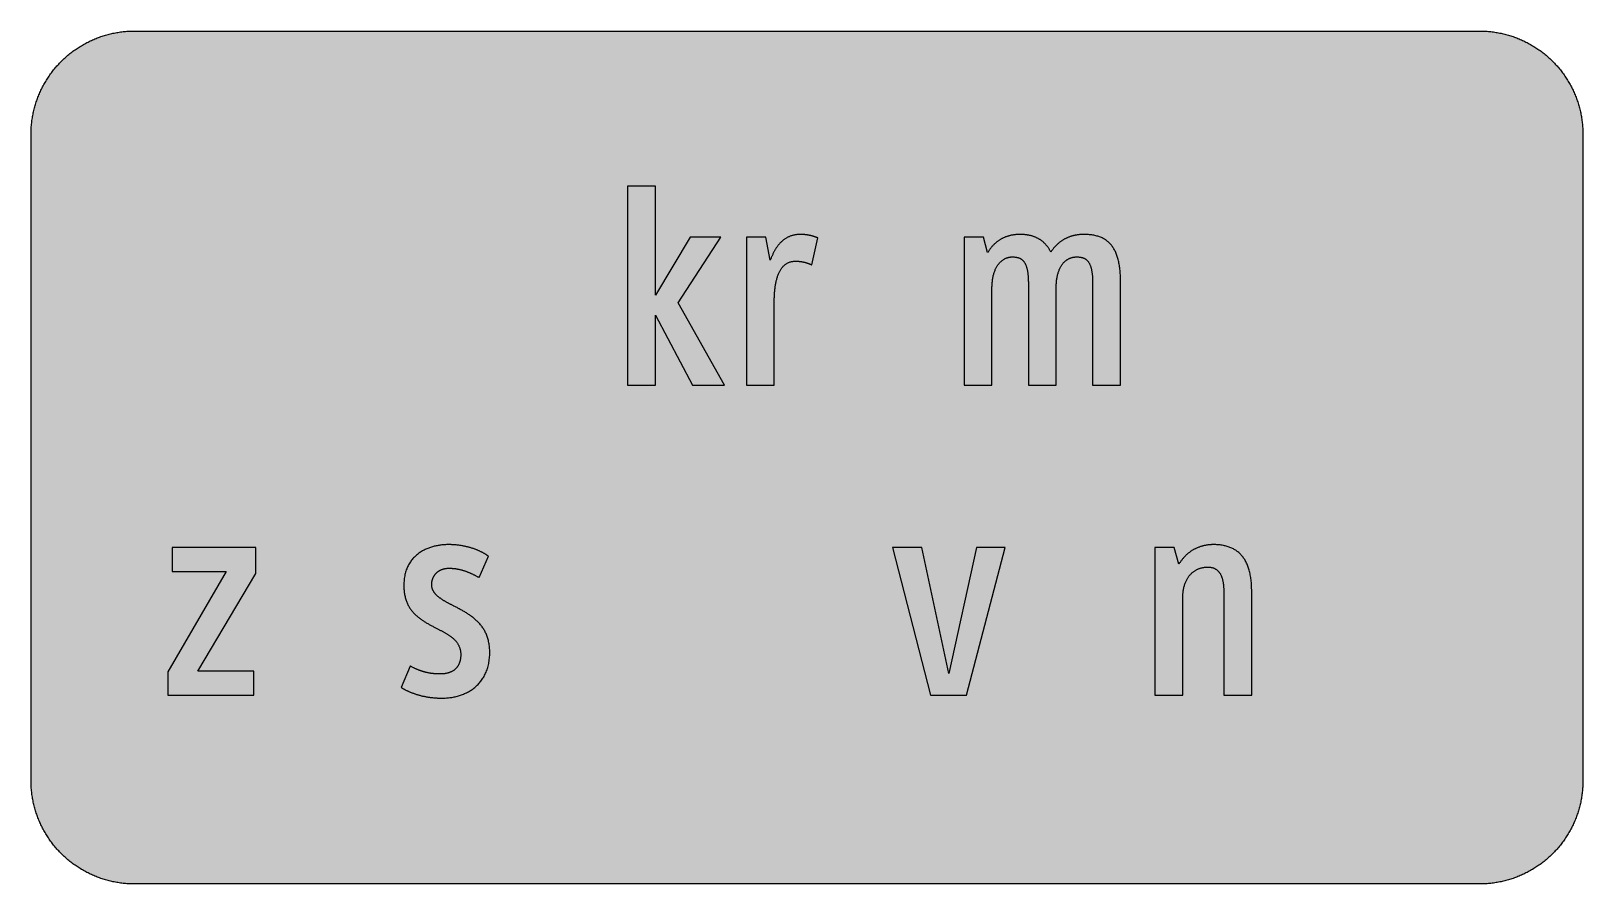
# Model space of a CAD drawing. Header units: millimetres. Extents: x 0 to 212, y 0 to 116.
import ezdxf

# ---------------------------------------------------------------- set-up
doc = ezdxf.new("R2010")
doc.units = ezdxf.units.MM

msp = doc.modelspace()

# ---------------------------------------------------------------- hatches: boundary and pattern name
for color, points in [(254, [(14.1633, 0.0536), (13.9878, 0.0533), (13.8125, 0.0559), (13.6373, 0.061), (13.462, 0.0686), (13.2893, 0.0787), (13.114, 0.0914), (12.9413, 0.1041), (12.7686, 0.1219), (12.5959, 0.1397), (12.4231, 0.16), (12.2504, 0.1829), (12.0777, 0.2057), (11.9075, 0.2337), (11.7373, 0.2616), (11.5672, 0.2921), (11.397, 0.3251), (11.2268, 0.3607), (11.0592, 0.3988), (10.8915, 0.4369), (10.7239, 0.4775), (10.5562, 0.5207), (10.3886, 0.5664), (10.2235, 0.6121), (10.0584, 0.6629), (9.8933, 0.7137), (9.7307, 0.7671), (9.5682, 0.8204), (9.4056, 0.8788), (9.2431, 0.9373), (9.083, 0.9982), (8.923, 1.0617), (8.763, 1.1252), (8.6055, 1.1938), (8.4455, 1.2624), (8.2906, 1.331), (8.1331, 1.4046), (7.9781, 1.4783), (7.8232, 1.5545), (7.6708, 1.6332), (7.5184, 1.7145), (7.366, 1.7958), (7.2161, 1.8796), (7.0663, 1.966), (6.919, 2.0523), (6.7716, 2.1438), (6.6243, 2.2352), (6.4795, 2.3266), (6.3348, 2.4232), (6.19, 2.5197), (6.0477, 2.6187), (5.908, 2.7178), (5.7683, 2.8194), (5.6286, 2.9235), (5.4915, 3.0302), (5.3543, 3.1369), (5.2197, 3.2461), (5.0851, 3.3579), (4.953, 3.4722), (4.8209, 3.5865), (4.6914, 3.7033), (4.5644, 3.8202), (4.4348, 3.9395), (4.3104, 4.0615), (4.1859, 4.1859), (4.0615, 4.3104), (3.9395, 4.4348), (3.8202, 4.5618), (3.7033, 4.6914), (3.5865, 4.8209), (3.4722, 4.953), (3.3579, 5.0851), (3.2487, 5.2197), (3.1369, 5.3543), (3.0302, 5.4915), (2.9235, 5.6286), (2.8194, 5.7683), (2.7178, 5.908), (2.6187, 6.0477), (2.5197, 6.19), (2.4232, 6.3348), (2.3266, 6.477), (2.2352, 6.6243), (2.1438, 6.7691), (2.0523, 6.919), (1.966, 7.0663), (1.8796, 7.2161), (1.7958, 7.366), (1.7145, 7.5184), (1.6332, 7.6708), (1.5545, 7.8232), (1.4783, 7.9781), (1.4046, 8.1331), (1.331, 8.2906), (1.2598, 8.4455), (1.1913, 8.603), (1.1252, 8.763), (1.0592, 8.923), (0.9982, 9.083), (0.9373, 9.2431), (0.8763, 9.4056), (0.8204, 9.5682), (0.7645, 9.7307), (0.7112, 9.8933), (0.6604, 10.0584), (0.6121, 10.2235), (0.5639, 10.3911), (0.5207, 10.5562), (0.4775, 10.7239), (0.4343, 10.8915), (0.3962, 11.0592), (0.3607, 11.2268), (0.3251, 11.397), (0.2921, 11.5672), (0.2616, 11.7373), (0.2311, 11.9075), (0.2057, 12.0802), (0.1803, 12.2504), (0.1575, 12.4231), (0.1372, 12.5959), (0.1194, 12.7686), (0.1041, 12.9413), (0.0889, 13.1166), (0.0787, 13.2893), (0.0686, 13.4645), (0.061, 13.6373), (0.0559, 13.8125), (0.0508, 13.9878), (0.0508, 14.163), (0.0522, 102.3592), (0.0508, 102.5322), (0.0559, 102.7074), (0.061, 102.8827), (0.0686, 103.058), (0.0787, 103.2307), (0.0889, 103.4059), (0.1041, 103.5787), (0.1194, 103.7514), (0.1372, 103.9241), (0.1575, 104.0968), (0.1803, 104.2695), (0.2057, 104.4423), (0.2311, 104.6124), (0.2616, 104.7826), (0.2921, 104.9528), (0.3251, 105.123), (0.3607, 105.2932), (0.3962, 105.4608), (0.4343, 105.6284), (0.4775, 105.7961), (0.5207, 105.9637), (0.5639, 106.1314), (0.6121, 106.2965), (0.6604, 106.4616), (0.7112, 106.6267), (0.7645, 106.7892), (0.8204, 106.9518), (0.8763, 107.1143), (0.9373, 107.2769), (0.9982, 107.4369), (1.0592, 107.5969), (1.1252, 107.757), (1.1913, 107.9144), (1.2598, 108.0745), (1.331, 108.2294), (1.4046, 108.3869), (1.4783, 108.5418), (1.5545, 108.6968), (1.6332, 108.8492), (1.7145, 109.0016), (1.7958, 109.154), (1.8796, 109.3038), (1.966, 109.4537), (2.0523, 109.601), (2.1438, 109.7483), (2.2352, 109.8956), (2.3266, 110.0404), (2.4232, 110.1852), (2.5197, 110.33), (2.6187, 110.4722), (2.7178, 110.6119), (2.8194, 110.7516), (2.9235, 110.8913), (3.0302, 111.0285), (3.1369, 111.1656), (3.2487, 111.3003), (3.3579, 111.4349), (3.4722, 111.567), (3.5865, 111.699), (3.7033, 111.8286), (3.8202, 111.9556), (3.9395, 112.0851), (4.0615, 112.2096), (4.1859, 112.334), (4.3104, 112.4585), (4.4348, 112.5804), (4.5644, 112.6998), (4.6914, 112.8166), (4.8209, 112.9335), (4.953, 113.0478), (5.0851, 113.1621), (5.2197, 113.2713), (5.3543, 113.3831), (5.4915, 113.4897), (5.6286, 113.5964), (5.7683, 113.7006), (5.908, 113.8022), (6.0477, 113.9012), (6.19, 114.0003), (6.3348, 114.0968), (6.4795, 114.1933), (6.6243, 114.2848), (6.7716, 114.3762), (6.919, 114.4676), (7.0663, 114.554), (7.2161, 114.6404), (7.366, 114.7242), (7.5184, 114.8055), (7.6708, 114.8867), (7.8232, 114.9655), (7.9781, 115.0417), (8.1331, 115.1153), (8.2906, 115.189), (8.4455, 115.2601), (8.6055, 115.3287), (8.763, 115.3947), (8.923, 115.4608), (9.083, 115.5217), (9.2431, 115.5827), (9.4056, 115.6437), (9.5682, 115.6995), (9.7307, 115.7554), (9.8933, 115.8088), (10.0584, 115.8596), (10.2235, 115.9078), (10.3886, 115.9561), (10.5562, 115.9993), (10.7239, 116.0424), (10.8915, 116.0856), (11.0592, 116.1237), (11.2268, 116.1593), (11.397, 116.1948), (11.5672, 116.2279), (11.7373, 116.2583), (11.9075, 116.2888), (12.0777, 116.3142), (12.2504, 116.3396), (12.4231, 116.3625), (12.5959, 116.3828), (12.7686, 116.4006), (12.9413, 116.4158), (13.114, 116.4311), (13.2893, 116.4412), (13.462, 116.4514), (13.6373, 116.459), (13.8125, 116.4641), (13.9878, 116.4692), (14.163, 116.4692), (197.6078, 116.4703), (197.7822, 116.4692), (197.9574, 116.4641), (198.1327, 116.459), (198.3054, 116.4514), (198.4807, 116.4412), (198.6534, 116.4311), (198.8287, 116.4158), (199.0014, 116.4006), (199.1741, 116.3828), (199.3468, 116.3625), (199.5195, 116.3396), (199.6897, 116.3142), (199.8624, 116.2888), (200.0326, 116.2583), (200.2028, 116.2279), (200.373, 116.1948), (200.5432, 116.1593), (200.7108, 116.1237), (200.8784, 116.0856), (201.0461, 116.0424), (201.2137, 115.9993), (201.3788, 115.9561), (201.5465, 115.9078), (201.7116, 115.8596), (201.8767, 115.8088), (202.0392, 115.7554), (202.2018, 115.6995), (202.3643, 115.6437), (202.5269, 115.5827), (202.6869, 115.5217), (202.8469, 115.4608), (203.007, 115.3947), (203.167, 115.3287), (203.3245, 115.2601), (203.4794, 115.189), (203.6369, 115.1153), (203.7918, 115.0417), (203.9468, 114.9655), (204.0992, 114.8867), (204.2516, 114.8055), (204.404, 114.7242), (204.5538, 114.6404), (204.7037, 114.554), (204.8535, 114.4676), (205.0009, 114.3762), (205.1456, 114.2848), (205.293, 114.1933), (205.4352, 114.0968), (205.58, 114.0003), (205.7222, 113.9012), (205.8619, 113.8022), (206.0016, 113.7006), (206.1413, 113.5964), (206.2785, 113.4897), (206.4156, 113.3831), (206.5503, 113.2713), (206.6849, 113.1621), (206.817, 113.0478), (206.949, 112.9335), (207.0786, 112.8166), (207.2081, 112.6998), (207.3351, 112.5804), (207.4596, 112.4585), (207.584, 112.334), (207.7085, 112.2096), (207.8304, 112.0851), (207.9498, 111.9556), (208.0666, 111.8286), (208.1835, 111.699), (208.2978, 111.567), (208.4121, 111.4349), (208.5238, 111.3003), (208.6331, 111.1656), (208.7397, 111.0285), (208.8464, 110.8913), (208.9506, 110.7516), (209.0522, 110.6119), (209.1512, 110.4722), (209.2503, 110.33), (209.3468, 110.1852), (209.4433, 110.0404), (209.5348, 109.8956), (209.6262, 109.7483), (209.7176, 109.601), (209.804, 109.4537), (209.8904, 109.3038), (209.9742, 109.154), (210.0555, 109.0016), (210.1367, 108.8492), (210.2155, 108.6968), (210.2917, 108.5418), (210.3653, 108.3869), (210.439, 108.2294), (210.5076, 108.0745), (210.5762, 107.9144), (210.6447, 107.757), (210.7082, 107.5969), (210.7717, 107.4369), (210.8327, 107.2769), (210.8911, 107.1143), (210.9495, 106.9518), (211.0029, 106.7892), (211.0562, 106.6267), (211.107, 106.4616), (211.1578, 106.2965), (211.2035, 106.1314), (211.2493, 105.9637), (211.2924, 105.7961), (211.3331, 105.6284), (211.3712, 105.4608), (211.4093, 105.2932), (211.4448, 105.123), (211.4779, 104.9528), (211.5083, 104.7826), (211.5363, 104.6124), (211.5642, 104.4423), (211.5871, 104.2695), (211.6099, 104.0968), (211.6303, 103.9241), (211.648, 103.7514), (211.6658, 103.5787), (211.6785, 103.4059), (211.6912, 103.2307), (211.7014, 103.058), (211.709, 102.8827), (211.7141, 102.7074), (211.7166, 102.5322), (211.7166, 102.3569), (211.7189, 14.1647), (211.7166, 13.9878), (211.7141, 13.8125), (211.709, 13.6373), (211.7014, 13.4645), (211.6912, 13.2893), (211.6785, 13.1166), (211.6658, 12.9413), (211.648, 12.7686), (211.6303, 12.5959), (211.6099, 12.4231), (211.5871, 12.2504), (211.5642, 12.0802), (211.5363, 11.9075), (211.5083, 11.7373), (211.4779, 11.5672), (211.4448, 11.397), (211.4093, 11.2268), (211.3712, 11.0592), (211.3331, 10.8915), (211.2924, 10.7239), (211.2493, 10.5562), (211.2035, 10.3911), (211.1578, 10.2235), (211.107, 10.0584), (211.0562, 9.8933), (211.0029, 9.7307), (210.9495, 9.5682), (210.8911, 9.4056), (210.8327, 9.2431), (210.7717, 9.083), (210.7082, 8.923), (210.6447, 8.763), (210.5762, 8.603), (210.5076, 8.4455), (210.439, 8.2906), (210.3653, 8.1331), (210.2917, 7.9781), (210.2155, 7.8232), (210.1367, 7.6708), (210.0555, 7.5184), (209.9742, 7.366), (209.8904, 7.2161), (209.804, 7.0663), (209.7176, 6.919), (209.6262, 6.7691), (209.5348, 6.6243), (209.4433, 6.477), (209.3468, 6.3348), (209.2503, 6.19), (209.1512, 6.0477), (209.0522, 5.908), (208.9506, 5.7683), (208.8464, 5.6286), (208.7397, 5.4915), (208.6331, 5.3543), (208.5238, 5.2197), (208.4121, 5.0851), (208.2978, 4.953), (208.1835, 4.8209), (208.0666, 4.6914), (207.9498, 4.5618), (207.8304, 4.4348), (207.7085, 4.3104), (207.584, 4.1859), (207.4596, 4.0615), (207.3351, 3.9395), (207.2081, 3.8202), (207.0786, 3.7033), (206.949, 3.5865), (206.817, 3.4722), (206.6849, 3.3579), (206.5503, 3.2461), (206.4156, 3.1369), (206.2785, 3.0302), (206.1413, 2.9235), (206.0016, 2.8194), (205.8619, 2.7178), (205.7222, 2.6187), (205.58, 2.5197), (205.4352, 2.4232), (205.293, 2.3266), (205.1456, 2.2352), (205.0009, 2.1438), (204.8535, 2.0523), (204.7037, 1.966), (204.5538, 1.8796), (204.404, 1.7958), (204.2516, 1.7145), (204.0992, 1.6332), (203.9468, 1.5545), (203.7918, 1.4783), (203.6369, 1.4046), (203.4794, 1.331), (203.3245, 1.2624), (203.167, 1.1938), (203.007, 1.1252), (202.8469, 1.0617), (202.6869, 0.9982), (202.5269, 0.9373), (202.3643, 0.8788), (202.2018, 0.8204), (202.0392, 0.7671), (201.8767, 0.7137), (201.7116, 0.6629), (201.5465, 0.6121), (201.3788, 0.5664), (201.2137, 0.5207), (201.0461, 0.4775), (200.8784, 0.4369), (200.7108, 0.3988), (200.5432, 0.3607), (200.373, 0.3251), (200.2028, 0.2921), (200.0326, 0.2616), (199.8624, 0.2337), (199.6897, 0.2057), (199.5195, 0.1829), (199.3468, 0.16), (199.1741, 0.1397), (199.0014, 0.1219), (198.8287, 0.1041), (198.6534, 0.0914), (198.4807, 0.0787), (198.3054, 0.0686), (198.1327, 0.061), (197.9574, 0.0559), (197.7822, 0.0533), (197.6069, 0.0533)]), (59, [(85.2029, 68.1397), (85.2029, 77.6852), (90.2476, 68.1397), (94.6326, 68.1397), (88.3073, 79.3542), (94.1282, 88.3183), (89.9375, 88.3183), (85.2029, 80.44), (85.2029, 95.3036), (81.3992, 95.3036), (81.3992, 68.1397)]), (59, [(104.334, 85.0579), (104.361, 85.057), (104.3889, 85.057), (104.4143, 85.057), (104.4423, 85.0544), (104.4727, 85.0544), (104.5007, 85.0544), (104.5286, 85.0544), (104.5566, 85.0519), (104.5845, 85.0519), (104.615, 85.0494), (104.6429, 85.0494), (104.6734, 85.0468), (104.7039, 85.0443), (104.7318, 85.0417), (104.7623, 85.0392), (104.7928, 85.0367), (104.8233, 85.0341), (104.8537, 85.0316), (104.8842, 85.029), (104.9172, 85.0265), (104.9477, 85.0214), (104.9782, 85.0189), (105.0112, 85.0138), (105.0442, 85.0087), (105.0747, 85.0062), (105.1077, 85.0011), (105.1408, 84.996), (105.1738, 84.9884), (105.2068, 84.9833), (105.2398, 84.9782), (105.2728, 84.9706), (105.3084, 84.9655), (105.3414, 84.9579), (105.377, 84.9503), (105.4125, 84.9427), (105.4456, 84.9351), (105.4811, 84.9274), (105.5167, 84.9173), (105.5522, 84.9097), (105.5878, 84.8995), (105.6259, 84.8893), (105.6615, 84.8792), (105.6996, 84.869), (105.7351, 84.8589), (105.7732, 84.8462), (105.8113, 84.836), (105.8494, 84.8233), (105.8875, 84.8106), (105.9256, 84.7979), (105.9663, 84.7852), (106.0044, 84.7725), (106.045, 84.7573), (106.0856, 84.742), (106.1237, 84.7268), (106.1644, 84.7115), (106.205, 84.6963), (106.2482, 84.6811), (106.2888, 84.6633), (106.3295, 84.6455), (106.3727, 84.6277), (106.4158, 84.6099), (106.459, 84.5922), (106.5022, 84.5718), (106.5454, 84.5515), (107.3616, 88.2396), (107.3252, 88.2523), (107.2871, 88.2625), (107.2515, 88.2752), (107.2159, 88.2879), (107.1804, 88.3006), (107.1474, 88.3133), (107.1118, 88.326), (107.0762, 88.3361), (107.0432, 88.3488), (107.0077, 88.359), (106.9746, 88.3717), (106.9391, 88.3818), (106.9061, 88.3945), (106.873, 88.4047), (106.8375, 88.4149), (106.8045, 88.425), (106.7714, 88.4377), (106.7359, 88.4479), (106.7029, 88.458), (106.6698, 88.4682), (106.6368, 88.4784), (106.6038, 88.486), (106.5682, 88.4961), (106.5352, 88.5063), (106.5022, 88.5139), (106.4692, 88.5241), (106.4336, 88.5317), (106.4006, 88.5419), (106.3676, 88.5495), (106.332, 88.5571), (106.299, 88.5647), (106.2634, 88.5723), (106.2279, 88.58), (106.1949, 88.5876), (106.1593, 88.5952), (106.1237, 88.6028), (106.0882, 88.6104), (106.0526, 88.6155), (106.0171, 88.6231), (105.979, 88.6282), (105.9434, 88.6358), (105.9078, 88.6409), (105.8697, 88.646), (105.8316, 88.6511), (105.7935, 88.6562), (105.7554, 88.6612), (105.7173, 88.6663), (105.6792, 88.6689), (105.6386, 88.6739), (105.6005, 88.6765), (105.5599, 88.6816), (105.5192, 88.6841), (105.4786, 88.6866), (105.4379, 88.6892), (105.3948, 88.6917), (105.3516, 88.6943), (105.3084, 88.6968), (105.2652, 88.6993), (105.222, 88.6993), (105.1763, 88.7019), (105.1331, 88.7019), (105.0849, 88.7044), (105.0392, 88.7044), (104.9934, 88.7044), (104.8893, 88.7019), (104.7877, 88.6993), (104.6886, 88.6943), (104.5896, 88.6866), (104.4931, 88.6765), (104.3965, 88.6638), (104.3026, 88.6485), (104.2086, 88.6333), (104.1171, 88.6155), (104.0282, 88.5952), (103.9393, 88.5723), (103.853, 88.5469), (103.7666, 88.5215), (103.6803, 88.4936), (103.5964, 88.4631), (103.5152, 88.4301), (103.4339, 88.3971), (103.3551, 88.3615), (103.2764, 88.3234), (103.2002, 88.2828), (103.124, 88.2421), (103.0503, 88.199), (102.9767, 88.1558), (102.903, 88.1075), (102.8319, 88.0618), (102.7633, 88.011), (102.6947, 87.9602), (102.6262, 87.9069), (102.5601, 87.8535), (102.4966, 87.7976), (102.4306, 87.7392), (102.3696, 87.6808), (102.3061, 87.6198), (102.2452, 87.5589), (102.1867, 87.4954), (102.1283, 87.4319), (102.0699, 87.3658), (102.014, 87.2973), (101.9581, 87.2312), (101.9048, 87.1601), (101.8515, 87.089), (101.7981, 87.0179), (101.7473, 86.9442), (101.6965, 86.8705), (101.6483, 86.7943), (101.6, 86.7181), (101.5517, 86.6394), (101.506, 86.5607), (101.4603, 86.4794), (101.4146, 86.3981), (101.3714, 86.3168), (101.3282, 86.2355), (101.2876, 86.1517), (101.2469, 86.0654), (101.2063, 85.979), (101.1657, 85.8926), (101.1276, 85.8063), (101.0895, 85.7174), (101.0514, 85.6285), (101.0158, 85.5396), (100.9802, 85.4481), (100.9472, 85.3567), (100.9117, 85.2653), (100.8786, 85.1738), (100.2591, 88.3183), (97.6203, 88.3183), (97.6203, 68.1397), (101.4236, 68.1397), (101.4236, 79.5482), (101.4222, 79.695), (101.4247, 79.8424), (101.4273, 79.9897), (101.4324, 80.1345), (101.4374, 80.2767), (101.4425, 80.4189), (101.4501, 80.5586), (101.4603, 80.6983), (101.4705, 80.8355), (101.4806, 80.9701), (101.4933, 81.1047), (101.5086, 81.2368), (101.5238, 81.3689), (101.539, 81.4959), (101.5568, 81.6254), (101.5771, 81.7499), (101.5975, 81.8744), (101.6203, 81.9963), (101.6432, 82.1157), (101.6686, 82.235), (101.694, 82.3519), (101.7219, 82.4662), (101.7499, 82.5779), (101.7803, 82.6897), (101.8134, 82.7964), (101.8464, 82.9031), (101.8794, 83.0072), (101.9175, 83.1088), (101.9556, 83.2104), (101.9937, 83.3069), (102.0343, 83.4009), (102.0775, 83.4949), (102.1207, 83.5863), (102.1664, 83.6752), (102.2147, 83.759), (102.2629, 83.8429), (102.3137, 83.9241), (102.3645, 84.0029), (102.4179, 84.0791), (102.4738, 84.1527), (102.5296, 84.2239), (102.5906, 84.2924), (102.649, 84.3559), (102.7125, 84.4194), (102.776, 84.4804), (102.8421, 84.5363), (102.9081, 84.5922), (102.9767, 84.643), (103.0478, 84.6912), (103.1215, 84.7369), (103.1951, 84.7801), (103.2713, 84.8208), (103.3501, 84.8589), (103.4288, 84.8919), (103.5101, 84.9224), (103.5939, 84.9503), (103.6803, 84.9757), (103.7666, 84.996), (103.8581, 85.0138), (103.9495, 85.029), (104.0409, 85.0417), (104.1375, 85.0494), (104.234, 85.0544), (104.333, 85.057)]), (59, [(139.8806, 68.1397), (139.8806, 81.4486), (139.8803, 81.6026), (139.8829, 81.7524), (139.8905, 81.8998), (139.8981, 82.0445), (139.9083, 82.1842), (139.921, 82.3214), (139.9362, 82.456), (139.9515, 82.5856), (139.9692, 82.7126), (139.9896, 82.837), (140.0124, 82.9564), (140.0378, 83.0732), (140.0632, 83.1875), (140.0912, 83.2993), (140.1216, 83.406), (140.1521, 83.5101), (140.1851, 83.6117), (140.2182, 83.7108), (140.2563, 83.8048), (140.2918, 83.8987), (140.3325, 83.9876), (140.3706, 84.074), (140.4137, 84.1604), (140.4569, 84.2416), (140.5001, 84.3178), (140.5458, 84.394), (140.5915, 84.4677), (140.6398, 84.5388), (140.6881, 84.6074), (140.7363, 84.6709), (140.7871, 84.7344), (140.8405, 84.7954), (140.8913, 84.8538), (140.9446, 84.9097), (140.9979, 84.9605), (141.0538, 85.0113), (141.1072, 85.0621), (141.163, 85.1078), (141.2215, 85.151), (141.2773, 85.1941), (141.3332, 85.2322), (141.3916, 85.2703), (141.4501, 85.3059), (141.5085, 85.3389), (141.5669, 85.3719), (141.6253, 85.3999), (141.6863, 85.4278), (141.7447, 85.4532), (141.8031, 85.4786), (141.8641, 85.4989), (141.9225, 85.5193), (141.9835, 85.5396), (142.0419, 85.5548), (142.1003, 85.5701), (142.1587, 85.5853), (142.2171, 85.5955), (142.2756, 85.6056), (142.334, 85.6158), (142.3924, 85.6234), (142.4483, 85.6285), (142.5067, 85.6336), (142.5626, 85.6361), (142.6185, 85.6386), (142.6718, 85.6386), (142.7404, 85.6386), (142.8064, 85.6361), (142.8699, 85.6336), (142.9334, 85.631), (142.9969, 85.6259), (143.0579, 85.6183), (143.1188, 85.6107), (143.1773, 85.6031), (143.2357, 85.5929), (143.2941, 85.5802), (143.35, 85.5675), (143.4059, 85.5523), (143.4617, 85.537), (143.5151, 85.5193), (143.5659, 85.4989), (143.6167, 85.4786), (143.6675, 85.4558), (143.7183, 85.4329), (143.7665, 85.4075), (143.8123, 85.3796), (143.858, 85.3516), (143.9037, 85.3186), (143.9494, 85.2881), (143.9901, 85.2526), (144.0332, 85.217), (144.0739, 85.1789), (144.1145, 85.1383), (144.1526, 85.0951), (144.1907, 85.0519), (144.2263, 85.0062), (144.2618, 84.9579), (144.2974, 84.9071), (144.3304, 84.8538), (144.3634, 84.8004), (144.3965, 84.742), (144.4244, 84.6836), (144.4549, 84.6226), (144.4828, 84.5591), (144.5108, 84.4931), (144.5362, 84.4245), (144.5616, 84.3534), (144.587, 84.2823), (144.6098, 84.2061), (144.6301, 84.1273), (144.653, 84.0461), (144.6708, 83.9648), (144.6911, 83.8784), (144.7089, 83.7895), (144.7241, 83.6981), (144.7394, 83.6041), (144.7546, 83.5076), (144.7673, 83.4085), (144.78, 83.3069), (144.7927, 83.2028), (144.8029, 83.0936), (144.8105, 82.9843), (144.8181, 82.87), (144.8257, 82.7532), (144.8333, 82.6338), (144.8359, 82.5119), (144.841, 82.3874), (144.8435, 82.2579), (144.846, 82.1258), (144.846, 81.9912), (144.847, 68.1397), (148.6503, 68.1397), (148.6503, 82.1873), (148.6484, 82.3976), (148.6459, 82.6033), (148.6383, 82.8065), (148.6306, 83.0072), (148.623, 83.2028), (148.6103, 83.3958), (148.5951, 83.5838), (148.5798, 83.7692), (148.5595, 83.9495), (148.5392, 84.1273), (148.5163, 84.3026), (148.4909, 84.4728), (148.4605, 84.6404), (148.4325, 84.803), (148.3995, 84.963), (148.3639, 85.1205), (148.3258, 85.2729), (148.2852, 85.4202), (148.2446, 85.5675), (148.1988, 85.7098), (148.1531, 85.8469), (148.1023, 85.9841), (148.0515, 86.1136), (147.9956, 86.2432), (147.9398, 86.3676), (147.8788, 86.4895), (147.8178, 86.6064), (147.7543, 86.7232), (147.6858, 86.8324), (147.6172, 86.9417), (147.5461, 87.0458), (147.4699, 87.1474), (147.3937, 87.2439), (147.3124, 87.3404), (147.2311, 87.4319), (147.1447, 87.5182), (147.0584, 87.6046), (146.9669, 87.6859), (146.8755, 87.7646), (146.779, 87.8383), (146.6799, 87.9094), (146.5783, 87.978), (146.4742, 88.044), (146.37, 88.1075), (146.2583, 88.1659), (146.1465, 88.2218), (146.0322, 88.2752), (145.9154, 88.3234), (145.7935, 88.3717), (145.6715, 88.4149), (145.5445, 88.453), (145.415, 88.4911), (145.2855, 88.5266), (145.1508, 88.5571), (145.0111, 88.585), (144.8714, 88.6104), (144.7292, 88.6333), (144.5819, 88.6511), (144.432, 88.6663), (144.2822, 88.6816), (144.1247, 88.6917), (143.9672, 88.6993), (143.8072, 88.7019), (143.6421, 88.7044), (143.5583, 88.7044), (143.4719, 88.7019), (143.3881, 88.6993), (143.3043, 88.6943), (143.2204, 88.6892), (143.1366, 88.6841), (143.0528, 88.6765), (142.9715, 88.6689), (142.8877, 88.6587), (142.8064, 88.6485), (142.7251, 88.6384), (142.6439, 88.6257), (142.5626, 88.6104), (142.4813, 88.5952), (142.4026, 88.58), (142.3238, 88.5622), (142.2451, 88.5444), (142.1663, 88.5241), (142.0876, 88.5038), (142.0089, 88.4809), (141.9327, 88.458), (141.8565, 88.4352), (141.7803, 88.4098), (141.7041, 88.3818), (141.6279, 88.3539), (141.5542, 88.326), (141.4805, 88.2955), (141.4069, 88.265), (141.3332, 88.232), (141.2596, 88.199), (141.1884, 88.1634), (141.1148, 88.1278), (141.0437, 88.0897), (140.9751, 88.0516), (140.904, 88.011), (140.8354, 87.9704), (140.7668, 87.9272), (140.6982, 87.884), (140.6296, 87.8383), (140.5611, 87.7926), (140.495, 87.7443), (140.429, 87.696), (140.3629, 87.6478), (140.2994, 87.5944), (140.2359, 87.5436), (140.1724, 87.4903), (140.1089, 87.4344), (140.0454, 87.3785), (139.9845, 87.3201), (139.9235, 87.2617), (139.8626, 87.2007), (139.8041, 87.1398), (139.7457, 87.0763), (139.6873, 87.0128), (139.6289, 86.9467), (139.5705, 86.8807), (139.5146, 86.8121), (139.4587, 86.7435), (139.4054, 86.6724), (139.3495, 86.6013), (139.2961, 86.5276), (139.2428, 86.4514), (139.192, 86.3752), (139.1412, 86.299), (139.1031, 86.3727), (139.0625, 86.4489), (139.0218, 86.5226), (138.9812, 86.5937), (138.938, 86.6648), (138.8974, 86.7334), (138.8516, 86.802), (138.8085, 86.8705), (138.7627, 86.9366), (138.717, 87.0001), (138.6688, 87.0636), (138.6205, 87.1245), (138.5722, 87.1855), (138.5214, 87.2465), (138.4706, 87.3049), (138.4198, 87.3608), (138.3665, 87.4166), (138.3157, 87.4725), (138.2598, 87.5259), (138.2065, 87.5792), (138.1506, 87.63), (138.0922, 87.6783), (138.0363, 87.7291), (137.9779, 87.7748), (137.9169, 87.823), (137.8585, 87.8662), (137.795, 87.9119), (137.734, 87.9526), (137.6705, 87.9958), (137.607, 88.0364), (137.5435, 88.0745), (137.4775, 88.1126), (137.4115, 88.1482), (137.3429, 88.1837), (137.2768, 88.2193), (137.2057, 88.2523), (137.1371, 88.2828), (137.066, 88.3158), (136.9949, 88.3437), (136.9212, 88.3717), (136.8476, 88.3996), (136.7739, 88.425), (136.6977, 88.4504), (136.6241, 88.4733), (136.5453, 88.4961), (136.4691, 88.519), (136.3878, 88.5393), (136.3091, 88.5571), (136.2278, 88.5749), (136.1465, 88.5927), (136.0653, 88.6079), (135.9814, 88.6206), (135.8976, 88.6358), (135.8113, 88.646), (135.7274, 88.6587), (135.6385, 88.6663), (135.5522, 88.6765), (135.4633, 88.6841), (135.3744, 88.6892), (135.2829, 88.6943), (135.1915, 88.6993), (135.1001, 88.7019), (135.0061, 88.7044), (134.9121, 88.7044), (134.8308, 88.7044), (134.7521, 88.7019), (134.6708, 88.6993), (134.5921, 88.6968), (134.5133, 88.6917), (134.4346, 88.6841), (134.3558, 88.679), (134.2771, 88.6714), (134.1984, 88.6612), (134.1196, 88.6511), (134.0409, 88.6409), (133.9621, 88.6282), (133.8859, 88.6155), (133.8072, 88.6003), (133.731, 88.585), (133.6523, 88.5673), (133.5761, 88.5495), (133.4999, 88.5292), (133.4237, 88.5088), (133.35, 88.4885), (133.2738, 88.4657), (133.1976, 88.4403), (133.1239, 88.4149), (133.0503, 88.3895), (132.9766, 88.3615), (132.903, 88.3336), (132.8293, 88.3031), (132.7582, 88.2701), (132.6845, 88.2371), (132.6134, 88.204), (132.5423, 88.1685), (132.4712, 88.1329), (132.4, 88.0948), (132.3315, 88.0542), (132.2629, 88.0135), (132.1943, 87.9729), (132.1257, 87.9297), (132.0571, 87.884), (131.9911, 87.8383), (131.9251, 87.7926), (131.859, 87.7418), (131.793, 87.6935), (131.7269, 87.6402), (131.6634, 87.5894), (131.5999, 87.5335), (131.5364, 87.4776), (131.4755, 87.4217), (131.4145, 87.3633), (131.3536, 87.3023), (131.2926, 87.2414), (131.2316, 87.1779), (131.1732, 87.1144), (131.1148, 87.0483), (131.0589, 86.9798), (131.0005, 86.9112), (130.9446, 86.8401), (130.8913, 86.7689), (130.8354, 86.6953), (130.7821, 86.6191), (130.7287, 86.5429), (130.6779, 86.4641), (130.6271, 86.3854), (130.5763, 86.3041), (130.5255, 86.2203), (129.9464, 88.3183), (127.3073, 88.3183), (127.3073, 68.1397), (131.1106, 68.1397), (131.1106, 81.2172), (131.1097, 81.3791), (131.1148, 81.5391), (131.1199, 81.694), (131.1275, 81.8464), (131.1377, 81.9963), (131.1504, 82.1411), (131.1656, 82.2808), (131.1834, 82.4205), (131.2012, 82.5525), (131.224, 82.6846), (131.2469, 82.8116), (131.2697, 82.9361), (131.2977, 83.0555), (131.3256, 83.1723), (131.3561, 83.2866), (131.3866, 83.3958), (131.4196, 83.5025), (131.4552, 83.6066), (131.4933, 83.7082), (131.5314, 83.8073), (131.5695, 83.9013), (131.6101, 83.9927), (131.6533, 84.0816), (131.6965, 84.168), (131.7422, 84.2493), (131.7879, 84.3305), (131.8336, 84.4067), (131.8819, 84.4804), (131.9301, 84.5541), (131.9809, 84.6226), (132.0317, 84.6887), (132.0825, 84.7522), (132.1359, 84.8131), (132.1892, 84.8716), (132.2451, 84.9274), (132.2984, 84.9808), (132.3543, 85.0316), (132.4102, 85.0798), (132.4661, 85.1256), (132.5245, 85.1713), (132.5804, 85.2119), (132.6388, 85.2526), (132.6972, 85.2881), (132.7556, 85.3237), (132.8141, 85.3567), (132.8725, 85.3897), (132.9334, 85.4177), (132.9919, 85.4456), (133.0503, 85.471), (133.1087, 85.4939), (133.1671, 85.5142), (133.2255, 85.5345), (133.2865, 85.5523), (133.3449, 85.5675), (133.4008, 85.5828), (133.4592, 85.5929), (133.5176, 85.6056), (133.5735, 85.6132), (133.6294, 85.6234), (133.6853, 85.6285), (133.7412, 85.6336), (133.7945, 85.6361), (133.8504, 85.6386), (133.9037, 85.6386), (133.9698, 85.6386), (134.0358, 85.6361), (134.0993, 85.6336), (134.1628, 85.631), (134.2263, 85.6259), (134.2873, 85.6183), (134.3482, 85.6107), (134.4092, 85.6031), (134.4676, 85.5929), (134.5235, 85.5802), (134.5819, 85.5675), (134.6352, 85.5523), (134.6911, 85.537), (134.7445, 85.5193), (134.7978, 85.4989), (134.8486, 85.4786), (134.8994, 85.4558), (134.9477, 85.4329), (134.9959, 85.4075), (135.0442, 85.3796), (135.0899, 85.3516), (135.1331, 85.3186), (135.1788, 85.2881), (135.222, 85.2526), (135.2626, 85.217), (135.3033, 85.1789), (135.3439, 85.1383), (135.382, 85.0951), (135.4201, 85.0519), (135.4582, 85.0062), (135.4938, 84.9579), (135.5268, 84.9071), (135.5623, 84.8538), (135.5928, 84.8004), (135.6258, 84.742), (135.6563, 84.6836), (135.6843, 84.6226), (135.7122, 84.5591), (135.7401, 84.4931), (135.7655, 84.4245), (135.7909, 84.3534), (135.8163, 84.2823), (135.8392, 84.2061), (135.8621, 84.1273), (135.8824, 84.0461), (135.9027, 83.9648), (135.9205, 83.8784), (135.9383, 83.7895), (135.9535, 83.6981), (135.9713, 83.6041), (135.984, 83.5076), (135.9992, 83.4085), (136.0094, 83.3069), (136.0221, 83.2028), (136.0322, 83.0936), (136.0424, 82.9843), (136.05, 82.87), (136.0551, 82.7532), (136.0627, 82.6338), (136.0678, 82.5119), (136.0703, 82.3874), (136.0729, 82.2579), (136.0754, 82.1258), (136.0754, 81.9912), (136.077, 68.1397)]), (59, [(30.7192, 42.4145), (30.7192, 45.9849), (19.3103, 45.9849), (19.3103, 42.6858), (26.6457, 42.6858), (18.6902, 29.0265), (18.6902, 25.8064), (30.4479, 25.8064), (30.4479, 29.1038), (22.8039, 29.1038)]), (59, [(56.0987, 25.4176), (56.2508, 25.4178), (56.4032, 25.4229), (56.5556, 25.4279), (56.708, 25.4381), (56.8604, 25.4508), (57.0103, 25.466), (57.1627, 25.4838), (57.3126, 25.5041), (57.4624, 25.527), (57.6123, 25.5524), (57.7621, 25.5829), (57.9095, 25.6134), (58.0568, 25.6489), (58.2016, 25.687), (58.3463, 25.7277), (58.4911, 25.7708), (58.6334, 25.8166), (58.7756, 25.8674), (58.9153, 25.9182), (59.0525, 25.974), (59.1896, 26.0325), (59.3268, 26.0934), (59.4614, 26.1595), (59.5935, 26.228), (59.723, 26.2966), (59.8526, 26.3728), (59.977, 26.449), (60.1015, 26.5278), (60.2259, 26.6116), (60.3453, 26.6979), (60.4647, 26.7894), (60.579, 26.8808), (60.6933, 26.9773), (60.8025, 27.0764), (60.9117, 27.1805), (61.0184, 27.2872), (61.12, 27.3964), (61.2216, 27.5082), (61.3181, 27.625), (61.4121, 27.7444), (61.5061, 27.8663), (61.5925, 27.9933), (61.6788, 28.1229), (61.7601, 28.255), (61.8388, 28.3921), (61.915, 28.5318), (61.9887, 28.6741), (62.0573, 28.8214), (62.1208, 28.9712), (62.1817, 29.1262), (62.2402, 29.2837), (62.2935, 29.4462), (62.3443, 29.6088), (62.39, 29.779), (62.4332, 29.9491), (62.4713, 30.1269), (62.5043, 30.3047), (62.5323, 30.4876), (62.5577, 30.6756), (62.5805, 30.8661), (62.5958, 31.0591), (62.6085, 31.2572), (62.6135, 31.4579), (62.6161, 31.6636), (62.6161, 31.8414), (62.6085, 32.0142), (62.5983, 32.1843), (62.5856, 32.3494), (62.5704, 32.512), (62.55, 32.672), (62.5246, 32.827), (62.4967, 32.9794), (62.4662, 33.1292), (62.4332, 33.2765), (62.3951, 33.4213), (62.3545, 33.561), (62.3113, 33.6982), (62.2656, 33.8328), (62.2148, 33.9649), (62.164, 34.0944), (62.1081, 34.2189), (62.0522, 34.3433), (61.9912, 34.4627), (61.9277, 34.5821), (61.8642, 34.6989), (61.7957, 34.8107), (61.7245, 34.9225), (61.6534, 35.0291), (61.5772, 35.1358), (61.501, 35.24), (61.4223, 35.3416), (61.3435, 35.4406), (61.2597, 35.5371), (61.1759, 35.6337), (61.0895, 35.7251), (61.0006, 35.8165), (60.9117, 35.9054), (60.8203, 35.9918), (60.7289, 36.0782), (60.6349, 36.162), (60.5384, 36.2433), (60.4418, 36.3245), (60.3453, 36.4033), (60.2463, 36.4795), (60.1472, 36.5557), (60.0456, 36.6293), (59.944, 36.7005), (59.8424, 36.7716), (59.7383, 36.8427), (59.6341, 36.9113), (59.53, 36.9799), (59.4258, 37.0459), (59.3192, 37.1094), (59.2125, 37.1754), (59.1058, 37.2364), (58.9991, 37.2999), (58.8924, 37.3609), (58.7858, 37.4218), (58.6791, 37.4802), (58.5724, 37.5387), (58.4657, 37.5971), (58.359, 37.6555), (58.2524, 37.7114), (58.1482, 37.7698), (58.0415, 37.8257), (57.9374, 37.879), (57.8307, 37.9349), (57.7266, 37.9908), (57.6504, 38.0289), (57.5767, 38.067), (57.5005, 38.1051), (57.4243, 38.1432), (57.3507, 38.1813), (57.277, 38.2194), (57.2033, 38.2575), (57.1297, 38.2956), (57.056, 38.3337), (56.9849, 38.3718), (56.9138, 38.4099), (56.8427, 38.448), (56.7741, 38.4861), (56.703, 38.5242), (56.6344, 38.5623), (56.5658, 38.6029), (56.4998, 38.641), (56.4337, 38.6817), (56.3677, 38.7198), (56.3042, 38.7604), (56.2381, 38.7985), (56.1772, 38.8391), (56.1137, 38.8798), (56.0527, 38.9204), (55.9943, 38.9611), (55.9333, 39.0017), (55.8775, 39.0423), (55.819, 39.0855), (55.7632, 39.1262), (55.7098, 39.1693), (55.6539, 39.2125), (55.6031, 39.2557), (55.5523, 39.2989), (55.5015, 39.3421), (55.4533, 39.3852), (55.405, 39.431), (55.3593, 39.4767), (55.3136, 39.5224), (55.2704, 39.5681), (55.2272, 39.6138), (55.1866, 39.6596), (55.1485, 39.7078), (55.1104, 39.7561), (55.0748, 39.8043), (55.0393, 39.8526), (55.0062, 39.9034), (54.9732, 39.9517), (54.9427, 40.0025), (54.9148, 40.0533), (54.8894, 40.1066), (54.864, 40.1574), (54.8386, 40.2107), (54.8183, 40.2641), (54.798, 40.32), (54.7802, 40.3733), (54.7624, 40.4292), (54.7497, 40.4851), (54.737, 40.5435), (54.7243, 40.5994), (54.7167, 40.6578), (54.7091, 40.7187), (54.704, 40.7772), (54.7014, 40.8381), (54.6989, 40.8991), (54.7014, 40.9626), (54.704, 41.0261), (54.7065, 41.087), (54.7116, 41.1505), (54.7192, 41.209), (54.7268, 41.2699), (54.7345, 41.3283), (54.7472, 41.3868), (54.7573, 41.4452), (54.7726, 41.5011), (54.7853, 41.5569), (54.803, 41.6128), (54.8183, 41.6662), (54.8386, 41.7195), (54.8564, 41.7728), (54.8792, 41.8236), (54.8996, 41.877), (54.925, 41.9252), (54.9478, 41.976), (54.9758, 42.0243), (55.0012, 42.0726), (55.0291, 42.1183), (55.0596, 42.164), (55.0901, 42.2097), (55.1205, 42.2529), (55.1536, 42.2961), (55.1866, 42.3393), (55.2221, 42.3799), (55.2577, 42.4205), (55.2933, 42.4586), (55.3314, 42.4967), (55.3695, 42.5348), (55.4101, 42.5704), (55.4507, 42.606), (55.4914, 42.6415), (55.5346, 42.6745), (55.5777, 42.705), (55.6209, 42.738), (55.6666, 42.7685), (55.7124, 42.7965), (55.7581, 42.8244), (55.8063, 42.8523), (55.8546, 42.8777), (55.9054, 42.9031), (55.9537, 42.926), (56.0045, 42.9489), (56.0553, 42.9692), (56.1086, 42.9895), (56.1619, 43.0098), (56.2153, 43.0276), (56.2686, 43.0428), (56.3245, 43.0581), (56.3804, 43.0733), (56.4363, 43.086), (56.4921, 43.0987), (56.5506, 43.1089), (56.609, 43.119), (56.6674, 43.1267), (56.7258, 43.1343), (56.7842, 43.1394), (56.8452, 43.1444), (56.9062, 43.147), (56.9671, 43.1495), (57.0281, 43.1495), (57.089, 43.1495), (57.1475, 43.1495), (57.2084, 43.147), (57.2694, 43.147), (57.3278, 43.1444), (57.3888, 43.1419), (57.4472, 43.1368), (57.5081, 43.1343), (57.5666, 43.1292), (57.6275, 43.1241), (57.6885, 43.119), (57.7469, 43.1114), (57.8079, 43.1063), (57.8688, 43.0987), (57.9272, 43.0911), (57.9882, 43.0809), (58.0492, 43.0733), (58.1101, 43.0632), (58.1711, 43.053), (58.2295, 43.0403), (58.2905, 43.0301), (58.354, 43.0174), (58.4149, 43.0047), (58.4759, 42.992), (58.5368, 42.9768), (58.5978, 42.9616), (58.6613, 42.9463), (58.7223, 42.9311), (58.7858, 42.9133), (58.8467, 42.8955), (58.9102, 42.8777), (58.9737, 42.86), (59.0372, 42.8396), (59.1007, 42.8193), (59.1642, 42.799), (59.2277, 42.7787), (59.2938, 42.7558), (59.3573, 42.733), (59.4233, 42.7101), (59.4893, 42.6847), (59.5554, 42.6593), (59.6214, 42.6339), (59.6875, 42.606), (59.7535, 42.5806), (59.8195, 42.5526), (59.8881, 42.5221), (59.9567, 42.4942), (60.0253, 42.4637), (60.0939, 42.4332), (60.1624, 42.4002), (60.231, 42.3672), (60.3021, 42.3342), (60.3733, 42.3012), (60.4444, 42.2656), (60.5155, 42.23), (60.5866, 42.1919), (60.6603, 42.1564), (60.7314, 42.1183), (60.8051, 42.0776), (60.8787, 42.037), (60.9549, 41.9964), (61.0286, 41.9557), (61.1048, 41.9125), (61.181, 41.8694), (62.4625, 44.782), (62.418, 44.8107), (62.3722, 44.8437), (62.324, 44.8742), (62.2757, 44.9072), (62.2275, 44.9402), (62.1767, 44.9732), (62.1233, 45.0063), (62.07, 45.0393), (62.0166, 45.0723), (61.9608, 45.1053), (61.9023, 45.1383), (61.8439, 45.1714), (61.783, 45.2069), (61.722, 45.2399), (61.6585, 45.273), (61.595, 45.306), (61.529, 45.3415), (61.4629, 45.3746), (61.3943, 45.4076), (61.3258, 45.4406), (61.2546, 45.4736), (61.1835, 45.5066), (61.1099, 45.5397), (61.0362, 45.5727), (60.96, 45.6057), (60.8813, 45.6387), (60.8025, 45.6692), (60.7238, 45.6997), (60.6425, 45.7327), (60.5587, 45.7632), (60.4749, 45.7937), (60.391, 45.8216), (60.3047, 45.8521), (60.2158, 45.88), (60.1269, 45.908), (60.0354, 45.9359), (59.944, 45.9638), (59.85, 45.9892), (59.756, 46.0172), (59.6595, 46.04), (59.563, 46.0654), (59.4639, 46.0883), (59.3649, 46.1112), (59.2633, 46.134), (59.1591, 46.1569), (59.055, 46.1772), (58.9509, 46.195), (58.8442, 46.2153), (58.735, 46.2331), (58.6257, 46.2483), (58.514, 46.2661), (58.4022, 46.2813), (58.2879, 46.294), (58.1736, 46.3067), (58.0568, 46.3194), (57.9399, 46.3296), (57.8206, 46.3398), (57.7012, 46.3474), (57.5793, 46.355), (57.4573, 46.3601), (57.3329, 46.3652), (57.2059, 46.3677), (57.0789, 46.3702), (56.9493, 46.3702), (56.83, 46.3702), (56.708, 46.3677), (56.5836, 46.3626), (56.4617, 46.355), (56.3347, 46.3474), (56.2102, 46.3372), (56.0832, 46.3245), (55.9562, 46.3093), (55.8267, 46.2915), (55.6997, 46.2737), (55.5701, 46.2509), (55.4406, 46.228), (55.311, 46.2026), (55.1815, 46.1721), (55.0545, 46.1416), (54.925, 46.1086), (54.7954, 46.0731), (54.6684, 46.035), (54.5389, 45.9943), (54.4119, 45.9511), (54.2849, 45.9029), (54.1604, 45.8546), (54.0334, 45.8038), (53.909, 45.7479), (53.787, 45.6921), (53.6651, 45.6311), (53.5457, 45.5676), (53.4264, 45.5016), (53.307, 45.433), (53.1901, 45.3593), (53.0758, 45.2857), (52.9641, 45.2069), (52.8523, 45.1256), (52.7431, 45.0393), (52.6364, 44.9529), (52.5323, 44.8615), (52.4307, 44.765), (52.3291, 44.6684), (52.2326, 44.5668), (52.1386, 44.4602), (52.0446, 44.3535), (51.9557, 44.2392), (51.8693, 44.1249), (51.7855, 44.0055), (51.7042, 43.881), (51.628, 43.754), (51.5544, 43.6245), (51.4833, 43.4899), (51.4172, 43.3502), (51.3537, 43.2079), (51.2928, 43.0632), (51.2369, 42.9133), (51.1861, 42.7584), (51.1378, 42.6009), (51.0921, 42.4383), (51.054, 42.2707), (51.0184, 42.1005), (50.9854, 41.9252), (50.96, 41.7449), (50.9372, 41.562), (50.9194, 41.3741), (50.9092, 41.181), (50.9016, 40.9854), (50.8991, 40.7822), (50.8991, 40.6171), (50.9041, 40.4546), (50.9143, 40.2971), (50.9245, 40.1422), (50.9397, 39.9898), (50.9575, 39.8399), (50.9803, 39.6951), (51.0032, 39.5529), (51.0311, 39.4132), (51.0616, 39.276), (51.0946, 39.1439), (51.1302, 39.0144), (51.1683, 38.8849), (51.2089, 38.7604), (51.2521, 38.6385), (51.3004, 38.5216), (51.3486, 38.4048), (51.3994, 38.2905), (51.4528, 38.1787), (51.5087, 38.0695), (51.5671, 37.9628), (51.628, 37.8612), (51.6915, 37.7596), (51.755, 37.6606), (51.8211, 37.5615), (51.8897, 37.4675), (51.9608, 37.3761), (52.0319, 37.2847), (52.1056, 37.1958), (52.1818, 37.1094), (52.2605, 37.0256), (52.3392, 36.9418), (52.418, 36.8605), (52.4993, 36.7817), (52.5831, 36.703), (52.6669, 36.6293), (52.7533, 36.5531), (52.8396, 36.482), (52.9285, 36.4109), (53.0174, 36.3398), (53.1089, 36.2712), (53.1978, 36.2052), (53.2917, 36.1391), (53.3832, 36.0756), (53.4772, 36.0121), (53.5711, 35.9486), (53.6677, 35.8877), (53.7616, 35.8292), (53.8582, 35.7683), (53.9547, 35.7099), (54.0512, 35.654), (54.1503, 35.5981), (54.2468, 35.5422), (54.3433, 35.4863), (54.4424, 35.433), (54.5414, 35.3771), (54.6379, 35.3238), (54.737, 35.273), (54.8335, 35.2196), (54.9326, 35.1663), (55.0291, 35.1155), (55.1282, 35.0647), (55.2247, 35.0139), (55.3212, 34.9631), (55.405, 34.9199), (55.4888, 34.8793), (55.5701, 34.8361), (55.6539, 34.7955), (55.7352, 34.7548), (55.8165, 34.7116), (55.8978, 34.671), (55.9765, 34.6278), (56.0578, 34.5872), (56.1365, 34.5465), (56.2153, 34.5034), (56.2915, 34.4602), (56.3702, 34.4195), (56.4464, 34.3764), (56.5201, 34.3332), (56.5963, 34.29), (56.6699, 34.2468), (56.7436, 34.2011), (56.8147, 34.1579), (56.8858, 34.1122), (56.957, 34.069), (57.0255, 34.0233), (57.0941, 33.975), (57.1627, 33.9293), (57.2287, 33.8836), (57.2922, 33.8353), (57.3583, 33.7871), (57.4192, 33.7388), (57.4827, 33.688), (57.5412, 33.6398), (57.6021, 33.589), (57.6605, 33.5356), (57.7164, 33.4848), (57.7723, 33.4315), (57.8256, 33.3781), (57.879, 33.3223), (57.9298, 33.2664), (57.978, 33.2105), (58.0263, 33.1546), (58.0746, 33.0962), (58.1177, 33.0352), (58.1609, 32.9768), (58.2041, 32.9159), (58.2447, 32.8524), (58.2828, 32.7889), (58.3209, 32.7254), (58.354, 32.6593), (58.3895, 32.5933), (58.42, 32.5272), (58.4505, 32.4561), (58.4784, 32.3875), (58.5038, 32.3164), (58.5292, 32.2428), (58.5495, 32.1691), (58.5699, 32.0929), (58.5876, 32.0167), (58.6054, 31.9405), (58.6181, 31.8592), (58.6308, 31.7805), (58.641, 31.6967), (58.6486, 31.6128), (58.6537, 31.529), (58.6588, 31.4401), (58.6588, 31.3538), (58.6588, 31.2699), (58.6562, 31.1887), (58.6511, 31.1074), (58.6461, 31.0286), (58.6384, 30.9524), (58.6308, 30.8762), (58.6207, 30.8), (58.608, 30.7264), (58.5953, 30.6553), (58.58, 30.5841), (58.5648, 30.5156), (58.547, 30.447), (58.5292, 30.3809), (58.5089, 30.3149), (58.486, 30.2514), (58.4632, 30.1879), (58.4378, 30.1269), (58.4124, 30.066), (58.3844, 30.0076), (58.354, 29.9517), (58.3235, 29.8933), (58.293, 29.8399), (58.26, 29.7866), (58.2244, 29.7332), (58.1889, 29.6824), (58.1508, 29.6342), (58.1127, 29.5859), (58.0746, 29.5402), (58.0339, 29.4945), (57.9907, 29.4488), (57.9476, 29.4056), (57.9018, 29.3649), (57.8561, 29.3243), (57.8079, 29.2862), (57.7596, 29.2481), (57.7088, 29.2125), (57.658, 29.177), (57.6072, 29.144), (57.5539, 29.1109), (57.498, 29.0805), (57.4421, 29.05), (57.3862, 29.022), (57.3278, 28.9941), (57.2694, 28.9687), (57.2084, 28.9433), (57.1475, 28.9204), (57.084, 28.8976), (57.0205, 28.8773), (56.957, 28.8569), (56.8909, 28.8392), (56.8249, 28.8214), (56.7563, 28.8061), (56.6877, 28.7909), (56.6166, 28.7782), (56.5455, 28.7655), (56.4744, 28.7553), (56.4007, 28.7452), (56.327, 28.7376), (56.2534, 28.7299), (56.1772, 28.7249), (56.101, 28.7223), (56.0222, 28.7172), (55.9435, 28.7172), (55.8648, 28.7147), (55.8089, 28.7147), (55.7505, 28.7172), (55.6946, 28.7172), (55.6387, 28.7172), (55.5803, 28.7198), (55.5244, 28.7198), (55.466, 28.7223), (55.4101, 28.7249), (55.3517, 28.7274), (55.2933, 28.7325), (55.2348, 28.735), (55.1764, 28.7401), (55.1205, 28.7426), (55.0621, 28.7477), (55.0012, 28.7528), (54.9427, 28.7604), (54.8843, 28.7655), (54.8259, 28.7731), (54.7649, 28.7807), (54.7065, 28.7884), (54.6456, 28.796), (54.5846, 28.8036), (54.5236, 28.8138), (54.4627, 28.8239), (54.4017, 28.8341), (54.3408, 28.8442), (54.2798, 28.8569), (54.2188, 28.8696), (54.1553, 28.8823), (54.0944, 28.895), (54.0309, 28.9077), (53.9674, 28.923), (53.9039, 28.9382), (53.8404, 28.956), (53.7769, 28.9712), (53.7134, 28.989), (53.6473, 29.0068), (53.5838, 29.0246), (53.5178, 29.0449), (53.4518, 29.0652), (53.3857, 29.0855), (53.3197, 29.1084), (53.2511, 29.1313), (53.1851, 29.1541), (53.1165, 29.177), (53.0504, 29.2024), (52.9819, 29.2278), (52.9133, 29.2557), (52.8422, 29.2811), (52.7736, 29.3116), (52.7025, 29.3395), (52.6339, 29.37), (52.5628, 29.4005), (52.4916, 29.431), (52.418, 29.464), (52.3469, 29.497), (52.2732, 29.5326), (52.1995, 29.5681), (52.1259, 29.6037), (52.0522, 29.6418), (51.9786, 29.6799), (51.9024, 29.7205), (51.8262, 29.7612), (51.75, 29.8018), (50.5107, 26.8922), (50.5587, 26.8605), (50.6095, 26.8275), (50.6628, 26.797), (50.7162, 26.7665), (50.7721, 26.7335), (50.8279, 26.703), (50.8838, 26.67), (50.9422, 26.637), (51.0032, 26.6065), (51.0642, 26.5735), (51.1277, 26.543), (51.1912, 26.51), (51.2572, 26.477), (51.3232, 26.4465), (51.3893, 26.4135), (51.4579, 26.383), (51.529, 26.35), (51.6001, 26.3195), (51.6712, 26.2865), (51.7449, 26.256), (51.8211, 26.2255), (51.8973, 26.195), (51.9735, 26.1645), (52.0522, 26.1341), (52.131, 26.1036), (52.2122, 26.0756), (52.2935, 26.0452), (52.3773, 26.0172), (52.4612, 25.9893), (52.5475, 25.9613), (52.6339, 25.9334), (52.7202, 25.9055), (52.8091, 25.8801), (52.9006, 25.8547), (52.9895, 25.8267), (53.0835, 25.8039), (53.1749, 25.7785), (53.2714, 25.7556), (53.3654, 25.7327), (53.4619, 25.7099), (53.561, 25.687), (53.66, 25.6667), (53.7591, 25.6464), (53.8607, 25.6261), (53.9623, 25.6057), (54.0639, 25.588), (54.168, 25.5702), (54.2747, 25.5549), (54.3814, 25.5372), (54.4881, 25.5219), (54.5973, 25.5092), (54.7065, 25.4965), (54.8157, 25.4838), (54.9275, 25.4711), (55.0393, 25.461), (55.1536, 25.4533), (55.2679, 25.4432), (55.3847, 25.4381), (55.499, 25.4305), (55.6184, 25.4254), (55.7352, 25.4229), (55.8546, 25.4178), (55.9765, 25.4178), (56.0984, 25.4152)]), (59, [(132.9337, 45.9849), (129.0147, 45.9849), (125.2499, 28.7937), (121.5249, 45.9849), (117.5272, 45.9849), (122.7282, 25.8064), (127.6174, 25.8064)]), (59, [(166.5386, 25.8064), (166.5386, 40.0082), (166.5351, 40.2133), (166.5326, 40.4139), (166.5249, 40.6121), (166.5173, 40.8076), (166.5046, 40.9981), (166.4894, 41.1861), (166.4716, 41.369), (166.4513, 41.5493), (166.431, 41.7271), (166.4056, 41.8998), (166.3776, 42.07), (166.3471, 42.2377), (166.3141, 42.4002), (166.2786, 42.5602), (166.2405, 42.7152), (166.1998, 42.8676), (166.1566, 43.0174), (166.1109, 43.1622), (166.0627, 43.3045), (166.0119, 43.4442), (165.9585, 43.5788), (165.9026, 43.7109), (165.8442, 43.8379), (165.7833, 43.9649), (165.7198, 44.0868), (165.6537, 44.2062), (165.5851, 44.3205), (165.514, 44.4322), (165.4404, 44.5414), (165.3642, 44.6456), (165.2854, 44.7497), (165.2041, 44.8488), (165.1203, 44.9428), (165.034, 45.0367), (164.9451, 45.1256), (164.8536, 45.212), (164.7622, 45.2933), (164.6657, 45.3746), (164.5666, 45.4508), (164.4675, 45.5244), (164.3634, 45.593), (164.2593, 45.6616), (164.15, 45.7251), (164.0408, 45.786), (163.9265, 45.8445), (163.8122, 45.8978), (163.6954, 45.9486), (163.576, 45.9994), (163.4515, 46.0451), (163.3271, 46.0858), (163.2001, 46.1264), (163.0705, 46.162), (162.941, 46.195), (162.8064, 46.2255), (162.6692, 46.2534), (162.5321, 46.2788), (162.3898, 46.2991), (162.2476, 46.3194), (162.1003, 46.3347), (161.9529, 46.3474), (161.8031, 46.3575), (161.6507, 46.3652), (161.4957, 46.3702), (161.3383, 46.3702), (161.2519, 46.3702), (161.163, 46.3677), (161.0766, 46.3652), (160.9903, 46.3601), (160.9039, 46.355), (160.8176, 46.3499), (160.7312, 46.3423), (160.6474, 46.3321), (160.561, 46.322), (160.4747, 46.3093), (160.3908, 46.2966), (160.307, 46.2839), (160.2232, 46.2686), (160.1394, 46.2509), (160.0556, 46.2331), (159.9717, 46.2153), (159.8879, 46.195), (159.8066, 46.1721), (159.7228, 46.1493), (159.6415, 46.1239), (159.5603, 46.0985), (159.479, 46.0731), (159.3977, 46.0451), (159.319, 46.0146), (159.2402, 45.9842), (159.1589, 45.9511), (159.0802, 45.9181), (159.004, 45.8826), (158.9253, 45.847), (158.8491, 45.8089), (158.7703, 45.7708), (158.6941, 45.7302), (158.6179, 45.6895), (158.5443, 45.6463), (158.4706, 45.6006), (158.3944, 45.5549), (158.3233, 45.5092), (158.2496, 45.4609), (158.176, 45.4101), (158.1048, 45.3593), (158.0337, 45.306), (157.9651, 45.2526), (157.894, 45.1968), (157.8254, 45.1409), (157.7569, 45.0825), (157.6908, 45.0215), (157.6222, 44.9605), (157.5562, 44.897), (157.4902, 44.8335), (157.4267, 44.7675), (157.3632, 44.7015), (157.2997, 44.6329), (157.2362, 44.5618), (157.1752, 44.4906), (157.1142, 44.417), (157.0533, 44.3433), (156.9949, 44.2671), (156.9364, 44.1909), (156.878, 44.1122), (156.8221, 44.0309), (156.7663, 43.9496), (156.7129, 43.8658), (156.657, 43.7794), (156.6037, 43.6931), (155.9842, 45.9849), (153.3454, 45.9849), (153.3454, 25.8064), (157.1487, 25.8064), (157.1487, 39.1153), (157.1498, 39.2608), (157.1523, 39.403), (157.16, 39.5427), (157.1676, 39.6799), (157.1803, 39.812), (157.1955, 39.944), (157.2108, 40.071), (157.2311, 40.198), (157.2514, 40.32), (157.2743, 40.4393), (157.3022, 40.5562), (157.3301, 40.6679), (157.3606, 40.7797), (157.3911, 40.8864), (157.4267, 40.9931), (157.4622, 41.0947), (157.5003, 41.1963), (157.541, 41.2928), (157.5816, 41.3868), (157.6248, 41.4807), (157.6705, 41.5696), (157.7188, 41.656), (157.767, 41.7398), (157.8178, 41.8211), (157.8686, 41.9024), (157.922, 41.9786), (157.9753, 42.0522), (158.0312, 42.1259), (158.0896, 42.1945), (158.148, 42.2631), (158.2064, 42.3266), (158.2674, 42.3901), (158.3309, 42.4485), (158.3919, 42.5069), (158.4579, 42.5628), (158.5214, 42.6161), (158.5874, 42.6669), (158.6535, 42.7177), (158.7221, 42.7634), (158.7906, 42.8092), (158.8592, 42.8523), (158.9278, 42.893), (158.9989, 42.9311), (159.07, 42.9666), (159.1412, 43.0022), (159.2123, 43.0352), (159.2859, 43.0657), (159.3571, 43.0936), (159.4307, 43.119), (159.5044, 43.1444), (159.5755, 43.1673), (159.6492, 43.1876), (159.7228, 43.2079), (159.7965, 43.2257), (159.8701, 43.241), (159.9438, 43.2562), (160.0175, 43.2664), (160.0911, 43.2765), (160.1648, 43.2867), (160.2359, 43.2943), (160.3096, 43.2994), (160.3807, 43.3019), (160.4518, 43.3045), (160.5229, 43.307), (160.5839, 43.3045), (160.6448, 43.3045), (160.7058, 43.3019), (160.7668, 43.2968), (160.8252, 43.2918), (160.8836, 43.2841), (160.9395, 43.2765), (160.9979, 43.2664), (161.0538, 43.2562), (161.1097, 43.2435), (161.163, 43.2308), (161.2163, 43.2156), (161.2697, 43.2003), (161.323, 43.1825), (161.3738, 43.1622), (161.4246, 43.1419), (161.4754, 43.119), (161.5262, 43.0962), (161.5745, 43.0708), (161.6202, 43.0428), (161.6685, 43.0149), (161.7142, 42.9844), (161.7599, 42.9514), (161.8031, 42.9158), (161.8463, 42.8803), (161.8894, 42.8422), (161.9301, 42.8041), (161.9707, 42.7634), (162.0114, 42.7203), (162.0495, 42.6745), (162.0876, 42.6263), (162.1231, 42.578), (162.1612, 42.5272), (162.1942, 42.4739), (162.2298, 42.418), (162.2628, 42.3621), (162.2933, 42.3012), (162.3238, 42.2402), (162.3543, 42.1767), (162.3822, 42.1107), (162.4101, 42.0446), (162.4381, 41.9735), (162.4635, 41.9024), (162.4889, 41.8262), (162.5117, 41.75), (162.5346, 41.6712), (162.5549, 41.5874), (162.5752, 41.5036), (162.5956, 41.4172), (162.6133, 41.3283), (162.6286, 41.2369), (162.6438, 41.1429), (162.6591, 41.0464), (162.6718, 40.9473), (162.6845, 40.8457), (162.6946, 40.7416), (162.7048, 40.6349), (162.7124, 40.5257), (162.72, 40.4139), (162.7251, 40.2996), (162.7302, 40.1828), (162.7327, 40.0609), (162.7353, 39.939), (162.7353, 39.812), (162.7367, 25.8064)])]:
    msp.add_hatch(color=color).paths.add_polyline_path(points)
h = msp.add_hatch(color=59)
h.paths.add_polyline_path([(14.1633, 3.5814), (13.8887, 3.5839), (13.6169, 3.5941), (13.3477, 3.6119), (13.081, 3.6347), (12.8143, 3.6652), (12.5501, 3.7008), (12.2885, 3.7465), (12.0294, 3.7948), (11.7729, 3.8506), (11.5164, 3.9141), (11.2649, 3.9827), (11.016, 4.0564), (10.7671, 4.1351), (10.5232, 4.2215), (10.2819, 4.3129), (10.0432, 4.412), (9.8069, 4.5161), (9.5733, 4.6228), (9.3447, 4.7371), (9.1186, 4.8565), (8.8951, 4.9809), (8.6741, 5.113), (8.4582, 5.2476), (8.2448, 5.3873), (8.0366, 5.5321), (7.8308, 5.682), (7.6276, 5.8369), (7.4295, 5.9969), (7.2365, 6.1595), (7.046, 6.3297), (6.8605, 6.5024), (6.6777, 6.6802), (6.5024, 6.8605), (6.3271, 7.046), (6.1595, 7.2365), (5.9969, 7.432), (5.8369, 7.6302), (5.682, 7.8308), (5.5321, 8.0366), (5.3873, 8.2448), (5.2451, 8.4582), (5.1105, 8.6741), (4.9809, 8.8951), (4.8565, 9.1186), (4.7371, 9.3447), (4.6228, 9.5758), (4.5136, 9.8069), (4.4094, 10.0432), (4.3129, 10.2819), (4.2215, 10.5232), (4.1351, 10.7696), (4.0538, 11.016), (3.9802, 11.2649), (3.9116, 11.5189), (3.8506, 11.7729), (3.7948, 12.0294), (3.744, 12.2911), (3.7008, 12.5527), (3.6627, 12.8143), (3.6322, 13.081), (3.6093, 13.3502), (3.5916, 13.6195), (3.5814, 13.8913), (3.5789, 14.163), (3.58, 102.3592), (3.5814, 102.6312), (3.5916, 102.903), (3.6093, 103.1723), (3.6322, 103.439), (3.6627, 103.7057), (3.7008, 103.9698), (3.744, 104.2314), (3.7948, 104.4905), (3.8506, 104.7471), (3.9116, 105.0036), (3.9802, 105.2551), (4.0538, 105.504), (4.1351, 105.7529), (4.2215, 105.9967), (4.3129, 106.238), (4.4094, 106.4768), (4.5136, 106.713), (4.6228, 106.9467), (4.7371, 107.1753), (4.8565, 107.4014), (4.9809, 107.6249), (5.1105, 107.8459), (5.2451, 108.0618), (5.3873, 108.2751), (5.5321, 108.4834), (5.682, 108.6891), (5.8369, 108.8923), (5.9969, 109.0905), (6.1595, 109.2835), (6.3271, 109.474), (6.5024, 109.6594), (6.6777, 109.8423), (6.8605, 110.0176), (7.046, 110.1928), (7.2365, 110.3605), (7.4295, 110.523), (7.6276, 110.683), (7.8308, 110.838), (8.0366, 110.9878), (8.2448, 111.1326), (8.4582, 111.2749), (8.6741, 111.4095), (8.8951, 111.539), (9.1186, 111.6635), (9.3447, 111.7829), (9.5733, 111.8972), (9.8069, 112.0064), (10.0432, 112.1105), (10.2819, 112.207), (10.5232, 112.2985), (10.7671, 112.3848), (11.016, 112.4661), (11.2649, 112.5398), (11.5164, 112.6084), (11.7729, 112.6693), (12.0294, 112.7252), (12.2885, 112.776), (12.5501, 112.8192), (12.8143, 112.8573), (13.081, 112.8878), (13.3477, 112.9106), (13.6169, 112.9284), (13.8887, 112.9386), (14.163, 112.9411), (197.6078, 112.9425), (197.8787, 112.9386), (198.1505, 112.9284), (198.4197, 112.9106), (198.689, 112.8878), (198.9557, 112.8573), (199.2173, 112.8192), (199.4789, 112.776), (199.7405, 112.7252), (199.9971, 112.6693), (200.2511, 112.6084), (200.5051, 112.5398), (200.754, 112.4661), (201.0004, 112.3848), (201.2467, 112.2985), (201.488, 112.207), (201.7268, 112.1105), (201.963, 112.0064), (202.1942, 111.8972), (202.4253, 111.7829), (202.6514, 111.6635), (202.8749, 111.539), (203.0959, 111.4095), (203.3118, 111.2749), (203.5251, 111.1326), (203.7334, 110.9878), (203.9391, 110.838), (204.1398, 110.683), (204.3379, 110.523), (204.5335, 110.3605), (204.724, 110.1928), (204.9094, 110.0176), (205.0898, 109.8423), (205.2676, 109.6594), (205.4403, 109.474), (205.6105, 109.2835), (205.773, 109.0905), (205.933, 108.8923), (206.088, 108.6891), (206.2378, 108.4834), (206.3826, 108.2751), (206.5223, 108.0618), (206.6569, 107.8459), (206.789, 107.6249), (206.9135, 107.4014), (207.0329, 107.1753), (207.1472, 106.9467), (207.2538, 106.713), (207.358, 106.4768), (207.457, 106.238), (207.5485, 105.9967), (207.6348, 105.7529), (207.7136, 105.504), (207.7872, 105.2551), (207.8558, 105.0036), (207.9193, 104.7471), (207.9752, 104.4905), (208.0235, 104.2314), (208.0692, 103.9698), (208.1047, 103.7057), (208.1352, 103.439), (208.1581, 103.1723), (208.1759, 102.903), (208.186, 102.6312), (208.1911, 102.3569), (208.1911, 14.1647), (208.186, 13.8913), (208.1759, 13.6195), (208.1581, 13.3502), (208.1352, 13.081), (208.1047, 12.8143), (208.0692, 12.5527), (208.0235, 12.2911), (207.9752, 12.0294), (207.9193, 11.7729), (207.8558, 11.5189), (207.7872, 11.2649), (207.7136, 11.016), (207.6348, 10.7696), (207.5485, 10.5232), (207.457, 10.2819), (207.358, 10.0432), (207.2538, 9.8069), (207.1472, 9.5758), (207.0329, 9.3447), (206.9135, 9.1186), (206.789, 8.8951), (206.6569, 8.6741), (206.5223, 8.4582), (206.3826, 8.2448), (206.2378, 8.0366), (206.088, 7.8308), (205.933, 7.6302), (205.773, 7.432), (205.6105, 7.2365), (205.4403, 7.046), (205.2676, 6.8605), (205.0898, 6.6802), (204.9094, 6.5024), (204.724, 6.3297), (204.5335, 6.1595), (204.3379, 5.9969), (204.1398, 5.8369), (203.9391, 5.682), (203.7334, 5.5321), (203.5251, 5.3873), (203.3118, 5.2476), (203.0959, 5.113), (202.8749, 4.9809), (202.6514, 4.8565), (202.4253, 4.7371), (202.1942, 4.6228), (201.963, 4.5161), (201.7268, 4.412), (201.488, 4.3129), (201.2467, 4.2215), (201.0004, 4.1351), (200.754, 4.0564), (200.5051, 3.9827), (200.2511, 3.9141), (199.9971, 3.8506), (199.7405, 3.7948), (199.4789, 3.7465), (199.2173, 3.7008), (198.9557, 3.6652), (198.689, 3.6347), (198.4197, 3.6119), (198.1505, 3.5941), (197.8787, 3.5839), (197.6069, 3.5789)])
h.paths.add_polyline_path([(14.1633, 8.8731), (14.0259, 8.8748), (13.8887, 8.8798), (13.7541, 8.8875), (13.622, 8.9002), (13.4874, 8.9154), (13.3553, 8.9332), (13.2258, 8.9535), (13.0962, 8.9789), (12.9667, 9.0068), (12.8397, 9.0373), (12.7127, 9.0729), (12.5882, 9.1084), (12.4663, 9.1491), (12.3419, 9.1923), (12.2225, 9.238), (12.1031, 9.2888), (11.9837, 9.3396), (11.8694, 9.3929), (11.7526, 9.4513), (11.6408, 9.5098), (11.5291, 9.5733), (11.4198, 9.6368), (11.3106, 9.7053), (11.2039, 9.7765), (11.0998, 9.8476), (10.9957, 9.9238), (10.8966, 10), (10.7975, 10.0787), (10.6985, 10.1625), (10.6045, 10.2464), (10.5105, 10.3327), (10.4216, 10.4216), (10.3327, 10.5131), (10.2464, 10.6045), (10.16, 10.701), (10.0787, 10.7975), (10, 10.8966), (9.9212, 10.9982), (9.8476, 11.0998), (9.7739, 11.2039), (9.7053, 11.3106), (9.6368, 11.4198), (9.5707, 11.5291), (9.5098, 11.6408), (9.4488, 11.7551), (9.3929, 11.8694), (9.337, 11.9863), (9.2862, 12.1031), (9.238, 12.2225), (9.1923, 12.3444), (9.1491, 12.4663), (9.1084, 12.5908), (9.0703, 12.7152), (9.0373, 12.8397), (9.0068, 12.9692), (8.9789, 13.0962), (8.9535, 13.2258), (8.9306, 13.3579), (8.9129, 13.4899), (8.8976, 13.622), (8.8849, 13.7566), (8.8773, 13.8913), (8.8722, 14.0259), (8.8697, 14.163), (8.8717, 102.3592), (8.8722, 102.4941), (8.8773, 102.6312), (8.8849, 102.7659), (8.8976, 102.8979), (8.9129, 103.0326), (8.9306, 103.1646), (8.9535, 103.2942), (8.9789, 103.4237), (9.0068, 103.5533), (9.0373, 103.6803), (9.0703, 103.8073), (9.1084, 103.9317), (9.1491, 104.0536), (9.1923, 104.1781), (9.238, 104.2975), (9.2862, 104.4169), (9.337, 104.5362), (9.3929, 104.6505), (9.4488, 104.7674), (9.5098, 104.8791), (9.5707, 104.9909), (9.6368, 105.1001), (9.7053, 105.2093), (9.7739, 105.316), (9.8476, 105.4202), (9.9212, 105.5243), (10, 105.6234), (10.0787, 105.7224), (10.16, 105.8215), (10.2464, 105.9155), (10.3327, 106.0094), (10.4216, 106.0983), (10.5105, 106.1872), (10.6045, 106.2736), (10.6985, 106.36), (10.7975, 106.4412), (10.8966, 106.52), (10.9957, 106.5987), (11.0998, 106.6724), (11.2039, 106.746), (11.3106, 106.8146), (11.4198, 106.8832), (11.5291, 106.9492), (11.6408, 107.0102), (11.7526, 107.0712), (11.8694, 107.127), (11.9837, 107.1829), (12.1031, 107.2337), (12.2225, 107.282), (12.3419, 107.3277), (12.4663, 107.3709), (12.5882, 107.4115), (12.7127, 107.4496), (12.8397, 107.4826), (12.9667, 107.5131), (13.0962, 107.5411), (13.2258, 107.5665), (13.3553, 107.5893), (13.4874, 107.6071), (13.622, 107.6223), (13.7541, 107.635), (13.8887, 107.6427), (14.0259, 107.6477), (14.163, 107.6503), (197.6078, 107.6508), (197.7441, 107.6477), (197.8787, 107.6427), (198.0133, 107.635), (198.1479, 107.6223), (198.28, 107.6071), (198.4121, 107.5893), (198.5442, 107.5665), (198.6737, 107.5411), (198.8007, 107.5131), (198.9303, 107.4826), (199.0547, 107.4496), (199.1792, 107.4115), (199.3036, 107.3709), (199.4256, 107.3277), (199.5475, 107.282), (199.6669, 107.2337), (199.7837, 107.1829), (199.9005, 107.127), (200.0148, 107.0712), (200.1291, 107.0102), (200.2409, 106.9492), (200.3501, 106.8832), (200.4593, 106.8146), (200.566, 106.746), (200.6702, 106.6724), (200.7718, 106.5987), (200.8734, 106.52), (200.9724, 106.4412), (201.0689, 106.36), (201.1655, 106.2736), (201.2569, 106.1872), (201.3483, 106.0983), (201.4372, 106.0094), (201.5236, 105.9155), (201.6074, 105.8215), (201.6912, 105.7224), (201.77, 105.6234), (201.8462, 105.5243), (201.9224, 105.4202), (201.9935, 105.316), (202.0646, 105.2093), (202.1332, 105.1001), (202.1967, 104.9909), (202.2602, 104.8791), (202.3186, 104.7674), (202.377, 104.6505), (202.4304, 104.5362), (202.4812, 104.4169), (202.532, 104.2975), (202.5777, 104.1781), (202.6209, 104.0536), (202.6615, 103.9317), (202.6971, 103.8073), (202.7326, 103.6803), (202.7631, 103.5533), (202.7911, 103.4237), (202.8165, 103.2942), (202.8368, 103.1646), (202.8546, 103.0326), (202.8698, 102.8979), (202.8825, 102.7659), (202.8901, 102.6312), (202.8952, 102.4941), (202.8977, 102.3569), (202.8994, 14.1647), (202.8952, 14.0259), (202.8901, 13.8913), (202.8825, 13.7566), (202.8698, 13.622), (202.8546, 13.4899), (202.8368, 13.3579), (202.8165, 13.2258), (202.7911, 13.0962), (202.7631, 12.9692), (202.7326, 12.8397), (202.6971, 12.7152), (202.6615, 12.5908), (202.6209, 12.4663), (202.5777, 12.3444), (202.532, 12.2225), (202.4812, 12.1031), (202.4304, 11.9863), (202.377, 11.8694), (202.3186, 11.7551), (202.2602, 11.6408), (202.1967, 11.5291), (202.1332, 11.4198), (202.0646, 11.3106), (201.9935, 11.2039), (201.9224, 11.0998), (201.8462, 10.9982), (201.77, 10.8966), (201.6912, 10.7975), (201.6074, 10.701), (201.5236, 10.6045), (201.4372, 10.5131), (201.3483, 10.4216), (201.2569, 10.3327), (201.1655, 10.2464), (201.0689, 10.1625), (200.9724, 10.0787), (200.8734, 10), (200.7718, 9.9238), (200.6702, 9.8476), (200.566, 9.7765), (200.4593, 9.7053), (200.3501, 9.6368), (200.2409, 9.5733), (200.1291, 9.5098), (200.0148, 9.4513), (199.9005, 9.3929), (199.7837, 9.3396), (199.6669, 9.2888), (199.5475, 9.238), (199.4256, 9.1923), (199.3036, 9.1491), (199.1792, 9.1084), (199.0547, 9.0729), (198.9303, 9.0373), (198.8007, 9.0068), (198.6737, 8.9789), (198.5442, 8.9535), (198.4121, 8.9332), (198.28, 8.9154), (198.1479, 8.9002), (198.0133, 8.8875), (197.8787, 8.8798), (197.7441, 8.8748), (197.6069, 8.8722)], flags=16)
h = msp.add_hatch(color=59)
edge = h.paths.add_edge_path()
edge.add_line((70.0691, 67.751), (70.264, 67.752))
edge.add_line((70.264, 67.752), (70.4596, 67.757))
edge.add_line((70.4596, 67.757), (70.6526, 67.7672))
edge.add_line((70.6526, 67.7672), (70.8431, 67.7799))
edge.add_line((70.8431, 67.7799), (71.0311, 67.7951))
edge.add_line((71.0311, 67.7951), (71.2165, 67.818))
edge.add_line((71.2165, 67.818), (71.3994, 67.8409))
edge.add_line((71.3994, 67.8409), (71.5797, 67.8713))
edge.add_line((71.5797, 67.8713), (71.7601, 67.9044))
edge.add_line((71.7601, 67.9044), (71.9353, 67.9399))
edge.add_line((71.9353, 67.9399), (72.1081, 67.9831))
edge.add_line((72.1081, 67.9831), (72.2782, 68.0288))
edge.add_line((72.2782, 68.0288), (72.4484, 68.0796))
edge.add_line((72.4484, 68.0796), (72.6135, 68.133))
edge.add_line((72.6135, 68.133), (72.7761, 68.1939))
edge.add_line((72.7761, 68.1939), (72.9361, 68.2574))
edge.add_line((72.9361, 68.2574), (73.0961, 68.326))
edge.add_line((73.0961, 68.326), (73.2511, 68.3997))
edge.add_line((73.2511, 68.3997), (73.4035, 68.4784))
edge.add_line((73.4035, 68.4784), (73.5533, 68.5622))
edge.add_line((73.5533, 68.5622), (73.7006, 68.6511))
edge.add_line((73.7006, 68.6511), (73.8429, 68.7451))
edge.add_line((73.8429, 68.7451), (73.9851, 68.8416))
edge.add_line((73.9851, 68.8416), (74.1248, 68.9458))
edge.add_line((74.1248, 68.9458), (74.2594, 69.055))
edge.add_line((74.2594, 69.055), (74.3915, 69.1718))
edge.add_line((74.3915, 69.1718), (74.5211, 69.2912))
edge.add_line((74.5211, 69.2912), (74.6481, 69.4157))
edge.add_line((74.6481, 69.4157), (74.7725, 69.5477))
edge.add_line((74.7725, 69.5477), (74.8944, 69.6849))
edge.add_line((74.8944, 69.6849), (75.0113, 69.8271))
edge.add_line((75.0113, 69.8271), (75.1256, 69.977))
edge.add_line((75.1256, 69.977), (75.2373, 70.1294))
edge.add_line((75.2373, 70.1294), (75.3466, 70.292))
edge.add_line((75.3466, 70.292), (75.4532, 70.4571))
edge.add_line((75.4532, 70.4571), (75.5548, 70.6298))
edge.add_line((75.5548, 70.6298), (75.6539, 70.8076))
edge.add_line((75.6539, 70.8076), (75.7479, 70.993))
edge.add_line((75.7479, 70.993), (75.8419, 71.1835))
edge.add_line((75.8419, 71.1835), (75.9308, 71.3816))
edge.add_line((75.9308, 71.3816), (76.0171, 71.5848))
edge.add_line((76.0171, 71.5848), (76.0984, 71.7956))
edge.add_line((76.0984, 71.7956), (76.1797, 72.0141))
edge.add_line((76.1797, 72.0141), (76.2533, 72.2376))
edge.add_line((76.2533, 72.2376), (76.327, 72.4687))
edge.add_line((76.327, 72.4687), (76.3956, 72.705))
edge.add_line((76.3956, 72.705), (76.4616, 72.9488))
edge.add_line((76.4616, 72.9488), (76.5226, 73.2003))
edge.add_line((76.5226, 73.2003), (76.581, 73.4593))
edge.add_line((76.581, 73.4593), (76.6369, 73.726))
edge.add_line((76.6369, 73.726), (76.6877, 73.9978))
edge.add_line((76.6877, 73.9978), (76.7359, 74.2772))
edge.add_line((76.7359, 74.2772), (76.7791, 74.5642))
edge.add_line((76.7791, 74.5642), (76.8198, 74.8589))
edge.add_line((76.8198, 74.8589), (76.8553, 75.1611))
edge.add_line((76.8553, 75.1611), (76.8883, 75.471))
edge.add_line((76.8883, 75.471), (76.9163, 75.7885))
edge.add_line((76.9163, 75.7885), (76.9417, 76.1136))
edge.add_line((76.9417, 76.1136), (76.9645, 76.4438))
edge.add_line((76.9645, 76.4438), (76.9823, 76.7867))
edge.add_line((76.9823, 76.7867), (76.995, 77.1347))
edge.add_line((76.995, 77.1347), (77.0052, 77.4903))
edge.add_line((77.0052, 77.4903), (77.0103, 77.8535))
edge.add_line((77.0103, 77.8535), (77.0128, 78.2269))
edge.add_line((77.0128, 78.2269), (77.0103, 78.6003))
edge.add_line((77.0103, 78.6003), (77.0052, 78.9635))
edge.add_line((77.0052, 78.9635), (76.995, 79.3191))
edge.add_line((76.995, 79.3191), (76.9823, 79.6671))
edge.add_line((76.9823, 79.6671), (76.9645, 80.0075))
edge.add_line((76.9645, 80.0075), (76.9417, 80.3402))
edge.add_line((76.9417, 80.3402), (76.9163, 80.6653))
edge.add_line((76.9163, 80.6653), (76.8883, 80.9828))
edge.add_line((76.8883, 80.9828), (76.8553, 81.2927))
edge.add_line((76.8553, 81.2927), (76.8198, 81.595))
edge.add_line((76.8198, 81.595), (76.7791, 81.8896))
edge.add_line((76.7791, 81.8896), (76.7359, 82.1766))
edge.add_line((76.7359, 82.1766), (76.6877, 82.456))
edge.add_line((76.6877, 82.456), (76.6369, 82.7278))
edge.add_line((76.6369, 82.7278), (76.581, 82.9945))
edge.add_line((76.581, 82.9945), (76.5226, 83.2536))
edge.add_line((76.5226, 83.2536), (76.4616, 83.505))
edge.add_line((76.4616, 83.505), (76.3956, 83.7489))
edge.add_line((76.3956, 83.7489), (76.327, 83.9851))
edge.add_line((76.327, 83.9851), (76.2533, 84.2162))
edge.add_line((76.2533, 84.2162), (76.1797, 84.4398))
edge.add_line((76.1797, 84.4398), (76.0984, 84.6582))
edge.add_line((76.0984, 84.6582), (76.0171, 84.869))
edge.add_line((76.0171, 84.869), (75.9308, 85.0722))
edge.add_line((75.9308, 85.0722), (75.8419, 85.2703))
edge.add_line((75.8419, 85.2703), (75.7479, 85.4608))
edge.add_line((75.7479, 85.4608), (75.6539, 85.6463))
edge.add_line((75.6539, 85.6463), (75.5548, 85.8241))
edge.add_line((75.5548, 85.8241), (75.4532, 85.9968))
edge.add_line((75.4532, 85.9968), (75.3466, 86.1619))
edge.add_line((75.3466, 86.1619), (75.2373, 86.3244))
edge.add_line((75.2373, 86.3244), (75.1256, 86.4768))
edge.add_line((75.1256, 86.4768), (75.0113, 86.6267))
edge.add_line((75.0113, 86.6267), (74.8944, 86.7689))
edge.add_line((74.8944, 86.7689), (74.7725, 86.9061))
edge.add_line((74.7725, 86.9061), (74.6481, 87.0382))
edge.add_line((74.6481, 87.0382), (74.5211, 87.1626))
edge.add_line((74.5211, 87.1626), (74.3915, 87.282))
edge.add_line((74.3915, 87.282), (74.2594, 87.3989))
edge.add_line((74.2594, 87.3989), (74.1248, 87.5081))
edge.add_line((74.1248, 87.5081), (73.9851, 87.6122))
edge.add_line((73.9851, 87.6122), (73.8429, 87.7087))
edge.add_line((73.8429, 87.7087), (73.7006, 87.8027))
edge.add_line((73.7006, 87.8027), (73.5533, 87.8916))
edge.add_line((73.5533, 87.8916), (73.4035, 87.9754))
edge.add_line((73.4035, 87.9754), (73.2511, 88.0542))
edge.add_line((73.2511, 88.0542), (73.0961, 88.1278))
edge.add_line((73.0961, 88.1278), (72.9361, 88.1964))
edge.add_line((72.9361, 88.1964), (72.7761, 88.2599))
edge.add_line((72.7761, 88.2599), (72.6135, 88.3209))
edge.add_line((72.6135, 88.3209), (72.4484, 88.3742))
edge.add_line((72.4484, 88.3742), (72.2782, 88.425))
edge.add_line((72.2782, 88.425), (72.1081, 88.4707))
edge.add_line((72.1081, 88.4707), (71.9353, 88.5139))
edge.add_line((71.9353, 88.5139), (71.7601, 88.5495))
edge.add_line((71.7601, 88.5495), (71.5797, 88.5825))
edge.add_line((71.5797, 88.5825), (71.3994, 88.613))
edge.add_line((71.3994, 88.613), (71.2165, 88.6358))
edge.add_line((71.2165, 88.6358), (71.0311, 88.6587))
edge.add_line((71.0311, 88.6587), (70.8431, 88.6739))
edge.add_line((70.8431, 88.6739), (70.6526, 88.6866))
edge.add_line((70.6526, 88.6866), (70.4596, 88.6968))
edge.add_line((70.4596, 88.6968), (70.264, 88.7019))
edge.add_line((70.264, 88.7019), (70.0684, 88.7044))
edge.add_line((70.0684, 88.7044), (69.8703, 88.7019))
edge.add_line((69.8703, 88.7019), (69.6747, 88.6968))
edge.add_line((69.6747, 88.6968), (69.4842, 88.6866))
edge.add_line((69.4842, 88.6866), (69.2937, 88.6739))
edge.add_line((69.2937, 88.6739), (69.1058, 88.6587))
edge.add_line((69.1058, 88.6587), (68.9178, 88.6358))
edge.add_line((68.9178, 88.6358), (68.7349, 88.613))
edge.add_line((68.7349, 88.613), (68.5546, 88.5825))
edge.add_line((68.5546, 88.5825), (68.3768, 88.5495))
edge.add_line((68.3768, 88.5495), (68.199, 88.5139))
edge.add_line((68.199, 88.5139), (68.0263, 88.4707))
edge.add_line((68.0263, 88.4707), (67.8561, 88.425))
edge.add_line((67.8561, 88.425), (67.6885, 88.3742))
edge.add_line((67.6885, 88.3742), (67.5208, 88.3209))
edge.add_line((67.5208, 88.3209), (67.3583, 88.2599))
edge.add_line((67.3583, 88.2599), (67.1982, 88.1964))
edge.add_line((67.1982, 88.1964), (67.0408, 88.1278))
edge.add_line((67.0408, 88.1278), (66.8833, 88.0542))
edge.add_line((66.8833, 88.0542), (66.7309, 87.9754))
edge.add_line((66.7309, 87.9754), (66.581, 87.8916))
edge.add_line((66.581, 87.8916), (66.4362, 87.8027))
edge.add_line((66.4362, 87.8027), (66.2915, 87.7087))
edge.add_line((66.2915, 87.7087), (66.1492, 87.6122))
edge.add_line((66.1492, 87.6122), (66.0095, 87.5081))
edge.add_line((66.0095, 87.5081), (65.8749, 87.3989))
edge.add_line((65.8749, 87.3989), (65.7428, 87.282))
edge.add_line((65.7428, 87.282), (65.6133, 87.1626))
edge.add_line((65.6133, 87.1626), (65.4863, 87.0382))
edge.add_line((65.4863, 87.0382), (65.3618, 86.9061))
edge.add_line((65.3618, 86.9061), (65.2399, 86.7689))
edge.add_line((65.2399, 86.7689), (65.1231, 86.6267))
edge.add_line((65.1231, 86.6267), (65.0088, 86.4768))
edge.add_line((65.0088, 86.4768), (64.897, 86.3244))
edge.add_line((64.897, 86.3244), (64.7878, 86.1619))
edge.add_line((64.7878, 86.1619), (64.6836, 85.9968))
edge.add_line((64.6836, 85.9968), (64.5795, 85.8241))
edge.add_line((64.5795, 85.8241), (64.4804, 85.6463))
edge.add_line((64.4804, 85.6463), (64.3865, 85.4608))
edge.add_line((64.3865, 85.4608), (64.2925, 85.2703))
edge.add_line((64.2925, 85.2703), (64.2036, 85.0722))
edge.add_line((64.2036, 85.0722), (64.1172, 84.869))
edge.add_line((64.1172, 84.869), (64.0359, 84.6582))
edge.add_line((64.0359, 84.6582), (63.9572, 84.4398))
edge.add_line((63.9572, 84.4398), (63.881, 84.2162))
edge.add_line((63.881, 84.2162), (63.8073, 83.9851))
edge.add_line((63.8073, 83.9851), (63.7388, 83.7489))
edge.add_line((63.7388, 83.7489), (63.6727, 83.505))
edge.add_line((63.6727, 83.505), (63.6118, 83.2536))
edge.add_line((63.6118, 83.2536), (63.5533, 82.9945))
edge.add_line((63.5533, 82.9945), (63.4975, 82.7278))
edge.add_line((63.4975, 82.7278), (63.4467, 82.456))
edge.add_line((63.4467, 82.456), (63.4009, 82.1766))
edge.add_line((63.4009, 82.1766), (63.3552, 81.8896))
edge.add_line((63.3552, 81.8896), (63.3146, 81.595))
edge.add_line((63.3146, 81.595), (63.279, 81.2927))
edge.add_line((63.279, 81.2927), (63.246, 80.9828))
edge.add_line((63.246, 80.9828), (63.2181, 80.6653))
edge.add_line((63.2181, 80.6653), (63.1927, 80.3402))
edge.add_line((63.1927, 80.3402), (63.1698, 80.0075))
edge.add_line((63.1698, 80.0075), (63.152, 79.6671))
edge.add_line((63.152, 79.6671), (63.1393, 79.3191))
edge.add_line((63.1393, 79.3191), (63.1292, 78.9635))
edge.add_line((63.1292, 78.9635), (63.1241, 78.6003))
edge.add_line((63.1241, 78.6003), (63.1215, 78.2269))
edge.add_line((63.1215, 78.2269), (63.1241, 77.8713))
edge.add_line((63.1241, 77.8713), (63.1292, 77.5233))
edge.add_line((63.1292, 77.5233), (63.1393, 77.183))
edge.add_line((63.1393, 77.183), (63.152, 76.8502))
edge.add_line((63.152, 76.8502), (63.1698, 76.5226))
edge.add_line((63.1698, 76.5226), (63.1927, 76.2025))
edge.add_line((63.1927, 76.2025), (63.2181, 75.8876))
edge.add_line((63.2181, 75.8876), (63.246, 75.5828))
edge.add_line((63.246, 75.5828), (63.279, 75.2831))
edge.add_line((63.279, 75.2831), (63.3146, 74.9884))
edge.add_line((63.3146, 74.9884), (63.3552, 74.7014))
edge.add_line((63.3552, 74.7014), (63.4009, 74.422))
edge.add_line((63.4009, 74.422), (63.4467, 74.1477))
edge.add_line((63.4467, 74.1477), (63.4975, 73.881))
edge.add_line((63.4975, 73.881), (63.5533, 73.6194))
edge.add_line((63.5533, 73.6194), (63.6118, 73.3654))
edge.add_line((63.6118, 73.3654), (63.6727, 73.1164))
edge.add_line((63.6727, 73.1164), (63.7388, 72.8751))
edge.add_line((63.7388, 72.8751), (63.8073, 72.6389))
edge.add_line((63.8073, 72.6389), (63.881, 72.4103))
edge.add_line((63.881, 72.4103), (63.9572, 72.1868))
edge.add_line((63.9572, 72.1868), (64.0359, 71.9684))
edge.add_line((64.0359, 71.9684), (64.1172, 71.7575))
edge.add_line((64.1172, 71.7575), (64.2036, 71.5518))
edge.add_line((64.2036, 71.5518), (64.2925, 71.3537))
edge.add_line((64.2925, 71.3537), (64.3865, 71.1606))
edge.add_line((64.3865, 71.1606), (64.4804, 70.9727))
edge.add_line((64.4804, 70.9727), (64.5795, 70.7898))
edge.add_line((64.5795, 70.7898), (64.6836, 70.6145))
edge.add_line((64.6836, 70.6145), (64.7878, 70.4444))
edge.add_line((64.7878, 70.4444), (64.897, 70.2818))
edge.add_line((64.897, 70.2818), (65.0088, 70.1218))
edge.add_line((65.0088, 70.1218), (65.1231, 69.9694))
edge.add_line((65.1231, 69.9694), (65.2399, 69.8221))
edge.add_line((65.2399, 69.8221), (65.3618, 69.6798))
edge.add_line((65.3618, 69.6798), (65.4863, 69.5427))
edge.add_line((65.4863, 69.5427), (65.6133, 69.4106))
edge.add_line((65.6133, 69.4106), (65.7428, 69.2861))
edge.add_line((65.7428, 69.2861), (65.8749, 69.1642))
edge.add_line((65.8749, 69.1642), (66.0095, 69.0499))
edge.add_line((66.0095, 69.0499), (66.1492, 68.9381))
edge.add_line((66.1492, 68.9381), (66.2915, 68.834))
edge.add_line((66.2915, 68.834), (66.4362, 68.7349))
edge.add_line((66.4362, 68.7349), (66.581, 68.641))
edge.add_line((66.581, 68.641), (66.7309, 68.5495))
edge.add_line((66.7309, 68.5495), (66.8833, 68.4657))
edge.add_line((66.8833, 68.4657), (67.0408, 68.387))
edge.add_line((67.0408, 68.387), (67.1982, 68.3108))
edge.add_line((67.1982, 68.3108), (67.3583, 68.2422))
edge.add_line((67.3583, 68.2422), (67.5208, 68.1761))
edge.add_line((67.5208, 68.1761), (67.6885, 68.1177))
edge.add_line((67.6885, 68.1177), (67.8561, 68.0618))
edge.add_line((67.8561, 68.0618), (68.0263, 68.011))
edge.add_line((68.0263, 68.011), (68.199, 67.9653))
edge.add_line((68.199, 67.9653), (68.3768, 67.9221))
edge.add_line((68.3768, 67.9221), (68.5546, 67.8866))
edge.add_line((68.5546, 67.8866), (68.7349, 67.8536))
edge.add_line((68.7349, 67.8536), (68.9178, 67.8256))
edge.add_line((68.9178, 67.8256), (69.1058, 67.8028))
edge.add_line((69.1058, 67.8028), (69.2937, 67.7824))
edge.add_line((69.2937, 67.7824), (69.4842, 67.7697))
edge.add_line((69.4842, 67.7697), (69.6747, 67.757))
edge.add_line((69.6747, 67.757), (69.8703, 67.752))
edge.add_line((69.8703, 67.752), (70.0684, 67.7494))
edge = h.paths.add_edge_path(flags=16)
edge.add_line((70.0691, 85.5634), (70.1675, 85.5599))
edge.add_line((70.1675, 85.5599), (70.2691, 85.5574))
edge.add_line((70.2691, 85.5574), (70.3656, 85.5523))
edge.add_line((70.3656, 85.5523), (70.4596, 85.5447))
edge.add_line((70.4596, 85.5447), (70.5536, 85.5345))
edge.add_line((70.5536, 85.5345), (70.6476, 85.5243))
edge.add_line((70.6476, 85.5243), (70.7365, 85.5091))
edge.add_line((70.7365, 85.5091), (70.8254, 85.4913))
edge.add_line((70.8254, 85.4913), (70.9117, 85.4735))
edge.add_line((70.9117, 85.4735), (70.9955, 85.4507))
edge.add_line((70.9955, 85.4507), (71.0794, 85.4253))
edge.add_line((71.0794, 85.4253), (71.1606, 85.3973))
edge.add_line((71.1606, 85.3973), (71.2419, 85.3669))
edge.add_line((71.2419, 85.3669), (71.3181, 85.3338))
edge.add_line((71.3181, 85.3338), (71.3943, 85.2957))
edge.add_line((71.3943, 85.2957), (71.4705, 85.2576))
edge.add_line((71.4705, 85.2576), (71.5416, 85.2145))
edge.add_line((71.5416, 85.2145), (71.6128, 85.1662))
edge.add_line((71.6128, 85.1662), (71.6839, 85.1179))
edge.add_line((71.6839, 85.1179), (71.7499, 85.0646))
edge.add_line((71.7499, 85.0646), (71.816, 85.0087))
edge.add_line((71.816, 85.0087), (71.882, 84.9478))
edge.add_line((71.882, 84.9478), (71.943, 84.8843))
edge.add_line((71.943, 84.8843), (72.0039, 84.8182))
edge.add_line((72.0039, 84.8182), (72.0649, 84.7471))
edge.add_line((72.0649, 84.7471), (72.1208, 84.6709))
edge.add_line((72.1208, 84.6709), (72.1792, 84.5922))
edge.add_line((72.1792, 84.5922), (72.2325, 84.5083))
edge.add_line((72.2325, 84.5083), (72.2859, 84.422))
edge.add_line((72.2859, 84.422), (72.3367, 84.3305))
edge.add_line((72.3367, 84.3305), (72.3875, 84.2366))
edge.add_line((72.3875, 84.2366), (72.4332, 84.135))
edge.add_line((72.4332, 84.135), (72.4814, 84.0308))
edge.add_line((72.4814, 84.0308), (72.5246, 83.9241))
edge.add_line((72.5246, 83.9241), (72.5703, 83.8098))
edge.add_line((72.5703, 83.8098), (72.611, 83.693))
edge.add_line((72.611, 83.693), (72.6516, 83.5711))
edge.add_line((72.6516, 83.5711), (72.6897, 83.4441))
edge.add_line((72.6897, 83.4441), (72.7278, 83.312))
edge.add_line((72.7278, 83.312), (72.7634, 83.1748))
edge.add_line((72.7634, 83.1748), (72.7964, 83.0326))
edge.add_line((72.7964, 83.0326), (72.8294, 82.8853))
edge.add_line((72.8294, 82.8853), (72.8599, 82.7329))
edge.add_line((72.8599, 82.7329), (72.8904, 82.5754))
edge.add_line((72.8904, 82.5754), (72.9158, 82.4154))
edge.add_line((72.9158, 82.4154), (72.9437, 82.2452))
edge.add_line((72.9437, 82.2452), (72.9691, 82.0725))
edge.add_line((72.9691, 82.0725), (72.992, 81.8947))
edge.add_line((72.992, 81.8947), (73.0148, 81.7093))
edge.add_line((73.0148, 81.7093), (73.0352, 81.5213))
edge.add_line((73.0352, 81.5213), (73.0529, 81.3257))
edge.add_line((73.0529, 81.3257), (73.0707, 81.1225))
edge.add_line((73.0707, 81.1225), (73.086, 80.9168))
edge.add_line((73.086, 80.9168), (73.1012, 80.7034))
edge.add_line((73.1012, 80.7034), (73.1139, 80.4824))
edge.add_line((73.1139, 80.4824), (73.1266, 80.2589))
edge.add_line((73.1266, 80.2589), (73.1368, 80.0252))
edge.add_line((73.1368, 80.0252), (73.1469, 79.789))
edge.add_line((73.1469, 79.789), (73.1545, 79.5452))
edge.add_line((73.1545, 79.5452), (73.1596, 79.2937))
edge.add_line((73.1596, 79.2937), (73.1647, 79.0372))
edge.add_line((73.1647, 79.0372), (73.1672, 78.773))
edge.add_line((73.1672, 78.773), (73.1698, 78.5038))
edge.add_line((73.1698, 78.5038), (73.1723, 78.2269))
edge.add_line((73.1723, 78.2269), (73.1698, 77.9729))
edge.add_line((73.1698, 77.9729), (73.1672, 77.724))
edge.add_line((73.1672, 77.724), (73.1647, 77.4802))
edge.add_line((73.1647, 77.4802), (73.1596, 77.2439))
edge.add_line((73.1596, 77.2439), (73.1545, 77.0103))
edge.add_line((73.1545, 77.0103), (73.1469, 76.7817))
edge.add_line((73.1469, 76.7817), (73.1368, 76.5581))
edge.add_line((73.1368, 76.5581), (73.1266, 76.3422))
edge.add_line((73.1266, 76.3422), (73.1139, 76.1289))
edge.add_line((73.1139, 76.1289), (73.1012, 75.9206))
edge.add_line((73.1012, 75.9206), (73.086, 75.7174))
edge.add_line((73.086, 75.7174), (73.0707, 75.5193))
edge.add_line((73.0707, 75.5193), (73.0529, 75.3262))
edge.add_line((73.0529, 75.3262), (73.0352, 75.1357))
edge.add_line((73.0352, 75.1357), (73.0148, 74.9529))
edge.add_line((73.0148, 74.9529), (72.992, 74.7725))
edge.add_line((72.992, 74.7725), (72.9691, 74.5973))
edge.add_line((72.9691, 74.5973), (72.9437, 74.4271))
edge.add_line((72.9437, 74.4271), (72.9158, 74.262))
edge.add_line((72.9158, 74.262), (72.8904, 74.102))
edge.add_line((72.8904, 74.102), (72.8599, 73.9445))
edge.add_line((72.8599, 73.9445), (72.8294, 73.7921))
edge.add_line((72.8294, 73.7921), (72.7964, 73.6448))
edge.add_line((72.7964, 73.6448), (72.7634, 73.5025))
edge.add_line((72.7634, 73.5025), (72.7278, 73.3628))
edge.add_line((72.7278, 73.3628), (72.6897, 73.2282))
edge.add_line((72.6897, 73.2282), (72.6516, 73.0987))
edge.add_line((72.6516, 73.0987), (72.611, 72.9717))
edge.add_line((72.611, 72.9717), (72.5703, 72.8497))
edge.add_line((72.5703, 72.8497), (72.5246, 72.7329))
edge.add_line((72.5246, 72.7329), (72.4814, 72.6186))
edge.add_line((72.4814, 72.6186), (72.4332, 72.5094))
edge.add_line((72.4332, 72.5094), (72.3875, 72.4027))
edge.add_line((72.3875, 72.4027), (72.3367, 72.3011))
edge.add_line((72.3367, 72.3011), (72.2859, 72.202))
edge.add_line((72.2859, 72.202), (72.2325, 72.1081))
edge.add_line((72.2325, 72.1081), (72.1792, 72.0192))
edge.add_line((72.1792, 72.0192), (72.1208, 71.9328))
edge.add_line((72.1208, 71.9328), (72.0649, 71.849))
edge.add_line((72.0649, 71.849), (72.0039, 71.7702))
edge.add_line((72.0039, 71.7702), (71.943, 71.6966))
edge.add_line((71.943, 71.6966), (71.882, 71.6255))
edge.add_line((71.882, 71.6255), (71.816, 71.5569))
edge.add_line((71.816, 71.5569), (71.7499, 71.4908))
edge.add_line((71.7499, 71.4908), (71.6839, 71.4324))
edge.add_line((71.6839, 71.4324), (71.6128, 71.374))
edge.add_line((71.6128, 71.374), (71.5416, 71.3207))
edge.add_line((71.5416, 71.3207), (71.4705, 71.2699))
edge.add_line((71.4705, 71.2699), (71.3943, 71.2216))
edge.add_line((71.3943, 71.2216), (71.3181, 71.1784))
edge.add_line((71.3181, 71.1784), (71.2419, 71.1378))
edge.add_line((71.2419, 71.1378), (71.1606, 71.0997))
edge.add_line((71.1606, 71.0997), (71.0794, 71.0667))
edge.add_line((71.0794, 71.0667), (70.9955, 71.0362))
edge.add_line((70.9955, 71.0362), (70.9117, 71.0082))
edge.add_line((70.9117, 71.0082), (70.8254, 70.9828))
edge.add_line((70.8254, 70.9828), (70.7365, 70.9625))
edge.add_line((70.7365, 70.9625), (70.6476, 70.9447))
edge.add_line((70.6476, 70.9447), (70.5536, 70.927))
edge.add_line((70.5536, 70.927), (70.4596, 70.9143))
edge.add_line((70.4596, 70.9143), (70.3656, 70.9066))
edge.add_line((70.3656, 70.9066), (70.2691, 70.899))
edge.add_line((70.2691, 70.899), (70.1675, 70.8939))
edge.add_line((70.1675, 70.8939), (70.0684, 70.8939))
edge.add_line((70.0684, 70.8939), (69.9668, 70.8939))
edge.add_line((69.9668, 70.8939), (69.8678, 70.899))
edge.add_line((69.8678, 70.899), (69.7713, 70.9066))
edge.add_line((69.7713, 70.9066), (69.6747, 70.9143))
edge.add_line((69.6747, 70.9143), (69.5808, 70.927))
edge.add_line((69.5808, 70.927), (69.4893, 70.9447))
edge.add_line((69.4893, 70.9447), (69.3979, 70.9625))
edge.add_line((69.3979, 70.9625), (69.3115, 70.9828))
edge.add_line((69.3115, 70.9828), (69.2226, 71.0082))
edge.add_line((69.2226, 71.0082), (69.1388, 71.0362))
edge.add_line((69.1388, 71.0362), (69.055, 71.0667))
edge.add_line((69.055, 71.0667), (68.9737, 71.0997))
edge.add_line((68.9737, 71.0997), (68.895, 71.1378))
edge.add_line((68.895, 71.1378), (68.8162, 71.1784))
edge.add_line((68.8162, 71.1784), (68.74, 71.2216))
edge.add_line((68.74, 71.2216), (68.6664, 71.2699))
edge.add_line((68.6664, 71.2699), (68.5927, 71.3207))
edge.add_line((68.5927, 71.3207), (68.5216, 71.374))
edge.add_line((68.5216, 71.374), (68.453, 71.4324))
edge.add_line((68.453, 71.4324), (68.3844, 71.4908))
edge.add_line((68.3844, 71.4908), (68.3184, 71.5569))
edge.add_line((68.3184, 71.5569), (68.2549, 71.6255))
edge.add_line((68.2549, 71.6255), (68.1914, 71.6966))
edge.add_line((68.1914, 71.6966), (68.1304, 71.7702))
edge.add_line((68.1304, 71.7702), (68.072, 71.849))
edge.add_line((68.072, 71.849), (68.0136, 71.9328))
edge.add_line((68.0136, 71.9328), (67.9577, 72.0192))
edge.add_line((67.9577, 72.0192), (67.9018, 72.1081))
edge.add_line((67.9018, 72.1081), (67.8485, 72.202))
edge.add_line((67.8485, 72.202), (67.7977, 72.3011))
edge.add_line((67.7977, 72.3011), (67.7494, 72.4027))
edge.add_line((67.7494, 72.4027), (67.7012, 72.5094))
edge.add_line((67.7012, 72.5094), (67.6529, 72.6186))
edge.add_line((67.6529, 72.6186), (67.6097, 72.7329))
edge.add_line((67.6097, 72.7329), (67.5665, 72.8497))
edge.add_line((67.5665, 72.8497), (67.5234, 72.9717))
edge.add_line((67.5234, 72.9717), (67.4827, 73.0987))
edge.add_line((67.4827, 73.0987), (67.4446, 73.2282))
edge.add_line((67.4446, 73.2282), (67.4091, 73.3628))
edge.add_line((67.4091, 73.3628), (67.3735, 73.5025))
edge.add_line((67.3735, 73.5025), (67.3379, 73.6448))
edge.add_line((67.3379, 73.6448), (67.3049, 73.7921))
edge.add_line((67.3049, 73.7921), (67.2744, 73.9445))
edge.add_line((67.2744, 73.9445), (67.2465, 74.102))
edge.add_line((67.2465, 74.102), (67.2186, 74.262))
edge.add_line((67.2186, 74.262), (67.1906, 74.4271))
edge.add_line((67.1906, 74.4271), (67.1652, 74.5973))
edge.add_line((67.1652, 74.5973), (67.1424, 74.7725))
edge.add_line((67.1424, 74.7725), (67.1195, 74.9529))
edge.add_line((67.1195, 74.9529), (67.0992, 75.1357))
edge.add_line((67.0992, 75.1357), (67.0814, 75.3262))
edge.add_line((67.0814, 75.3262), (67.0636, 75.5193))
edge.add_line((67.0636, 75.5193), (67.0484, 75.7174))
edge.add_line((67.0484, 75.7174), (67.0331, 75.9206))
edge.add_line((67.0331, 75.9206), (67.0179, 76.1289))
edge.add_line((67.0179, 76.1289), (67.0077, 76.3422))
edge.add_line((67.0077, 76.3422), (66.9976, 76.5581))
edge.add_line((66.9976, 76.5581), (66.9874, 76.7817))
edge.add_line((66.9874, 76.7817), (66.9798, 77.0103))
edge.add_line((66.9798, 77.0103), (66.9747, 77.2439))
edge.add_line((66.9747, 77.2439), (66.9696, 77.4802))
edge.add_line((66.9696, 77.4802), (66.9646, 77.724))
edge.add_line((66.9646, 77.724), (66.9646, 77.9729))
edge.add_line((66.9646, 77.9729), (66.962, 78.2269))
edge.add_line((66.962, 78.2269), (66.9646, 78.5038))
edge.add_line((66.9646, 78.5038), (66.9646, 78.773))
edge.add_line((66.9646, 78.773), (66.9696, 79.0372))
edge.add_line((66.9696, 79.0372), (66.9747, 79.2937))
edge.add_line((66.9747, 79.2937), (66.9798, 79.5452))
edge.add_line((66.9798, 79.5452), (66.9874, 79.789))
edge.add_line((66.9874, 79.789), (66.9976, 80.0252))
edge.add_line((66.9976, 80.0252), (67.0077, 80.2589))
edge.add_line((67.0077, 80.2589), (67.0179, 80.4824))
edge.add_line((67.0179, 80.4824), (67.0331, 80.7034))
edge.add_line((67.0331, 80.7034), (67.0484, 80.9168))
edge.add_line((67.0484, 80.9168), (67.0636, 81.1225))
edge.add_line((67.0636, 81.1225), (67.0814, 81.3257))
edge.add_line((67.0814, 81.3257), (67.0992, 81.5213))
edge.add_line((67.0992, 81.5213), (67.1195, 81.7093))
edge.add_line((67.1195, 81.7093), (67.1424, 81.8947))
edge.add_line((67.1424, 81.8947), (67.1652, 82.0725))
edge.add_line((67.1652, 82.0725), (67.1906, 82.2452))
edge.add_line((67.1906, 82.2452), (67.2186, 82.4154))
edge.add_line((67.2186, 82.4154), (67.2465, 82.5754))
edge.add_line((67.2465, 82.5754), (67.2744, 82.7329))
edge.add_line((67.2744, 82.7329), (67.3049, 82.8853))
edge.add_line((67.3049, 82.8853), (67.3379, 83.0326))
edge.add_line((67.3379, 83.0326), (67.3735, 83.1748))
edge.add_line((67.3735, 83.1748), (67.4091, 83.312))
edge.add_line((67.4091, 83.312), (67.4446, 83.4441))
edge.add_line((67.4446, 83.4441), (67.4827, 83.5711))
edge.add_line((67.4827, 83.5711), (67.5234, 83.693))
edge.add_line((67.5234, 83.693), (67.5665, 83.8098))
edge.add_line((67.5665, 83.8098), (67.6097, 83.9241))
edge.add_line((67.6097, 83.9241), (67.6529, 84.0308))
edge.add_line((67.6529, 84.0308), (67.7012, 84.135))
edge.add_line((67.7012, 84.135), (67.7494, 84.2366))
edge.add_line((67.7494, 84.2366), (67.7977, 84.3305))
edge.add_line((67.7977, 84.3305), (67.8485, 84.422))
edge.add_line((67.8485, 84.422), (67.9018, 84.5083))
edge.add_line((67.9018, 84.5083), (67.9577, 84.5922))
edge.add_line((67.9577, 84.5922), (68.0136, 84.6709))
edge.add_line((68.0136, 84.6709), (68.072, 84.7471))
edge.add_line((68.072, 84.7471), (68.1304, 84.8182))
edge.add_line((68.1304, 84.8182), (68.1914, 84.8843))
edge.add_line((68.1914, 84.8843), (68.2549, 84.9478))
edge.add_line((68.2549, 84.9478), (68.3184, 85.0087))
edge.add_line((68.3184, 85.0087), (68.3844, 85.0646))
edge.add_line((68.3844, 85.0646), (68.453, 85.1179))
edge.add_line((68.453, 85.1179), (68.5216, 85.1662))
edge.add_line((68.5216, 85.1662), (68.5927, 85.2145))
edge.add_line((68.5927, 85.2145), (68.6664, 85.2576))
edge.add_line((68.6664, 85.2576), (68.74, 85.2957))
edge.add_line((68.74, 85.2957), (68.8162, 85.3338))
edge.add_line((68.8162, 85.3338), (68.895, 85.3669))
edge.add_line((68.895, 85.3669), (68.9737, 85.3973))
edge.add_line((68.9737, 85.3973), (69.055, 85.4253))
edge.add_line((69.055, 85.4253), (69.1388, 85.4507))
edge.add_line((69.1388, 85.4507), (69.2226, 85.4735))
edge.add_line((69.2226, 85.4735), (69.3115, 85.4913))
edge.add_line((69.3115, 85.4913), (69.3979, 85.5091))
edge.add_line((69.3979, 85.5091), (69.4893, 85.5243))
edge.add_line((69.4893, 85.5243), (69.5808, 85.5345))
edge.add_line((69.5808, 85.5345), (69.6747, 85.5447))
edge.add_line((69.6747, 85.5447), (69.7713, 85.5523))
edge.add_line((69.7713, 85.5523), (69.8678, 85.5574))
edge.add_line((69.8678, 85.5574), (69.9668, 85.5599))
edge.add_line((69.9668, 85.5599), (70.0684, 85.5624))
h = msp.add_hatch(color=59)
h.paths.add_polyline_path([(123.0383, 76.9479), (123.0383, 79.1598), (123.0351, 79.4436), (123.0325, 79.7255), (123.0249, 80.0024), (123.0173, 80.2767), (123.0071, 80.5459), (122.9919, 80.8101), (122.9766, 81.0717), (122.9563, 81.3283), (122.936, 81.5823), (122.9106, 81.8312), (122.8852, 82.075), (122.8547, 82.3163), (122.8217, 82.5525), (122.7861, 82.7837), (122.748, 83.0123), (122.7074, 83.2358), (122.6617, 83.4568), (122.616, 83.6701), (122.5652, 83.8835), (122.5118, 84.0892), (122.4534, 84.2924), (122.395, 84.4906), (122.3315, 84.6836), (122.2654, 84.8741), (122.1969, 85.057), (122.1232, 85.2399), (122.047, 85.4151), (121.9683, 85.5878), (121.8844, 85.7555), (121.7981, 85.918), (121.7092, 86.0755), (121.6152, 86.2305), (121.5187, 86.3803), (121.4171, 86.5251), (121.3129, 86.6648), (121.2063, 86.802), (121.0945, 86.934), (120.9802, 87.061), (120.8608, 87.183), (120.7389, 87.2998), (120.6119, 87.4141), (120.4824, 87.5208), (120.3477, 87.6249), (120.208, 87.724), (120.0658, 87.8205), (119.921, 87.9094), (119.7686, 87.9932), (119.6137, 88.0745), (119.4562, 88.1507), (119.2936, 88.2218), (119.126, 88.2879), (118.9558, 88.3488), (118.7806, 88.4047), (118.6002, 88.4555), (118.4148, 88.5038), (118.2268, 88.5444), (118.0338, 88.5825), (117.8357, 88.6155), (117.635, 88.6409), (117.4267, 88.6638), (117.2159, 88.6816), (117, 88.6943), (116.7816, 88.7019), (116.5555, 88.7044), (116.3345, 88.7019), (116.1161, 88.6943), (115.9027, 88.6816), (115.6919, 88.6663), (115.4836, 88.6435), (115.283, 88.6155), (115.0823, 88.585), (114.8867, 88.5469), (114.6962, 88.5063), (114.5083, 88.458), (114.3229, 88.4072), (114.1425, 88.3488), (113.9647, 88.2879), (113.792, 88.2193), (113.6244, 88.1482), (113.4567, 88.0694), (113.2942, 87.9881), (113.1367, 87.8992), (112.9817, 87.8078), (112.8293, 87.7087), (112.682, 87.6046), (112.5398, 87.4954), (112.3975, 87.3811), (112.2604, 87.2617), (112.1283, 87.1372), (111.9988, 87.0052), (111.8718, 86.8705), (111.7498, 86.7283), (111.6305, 86.5835), (111.5136, 86.4311), (111.4019, 86.2736), (111.2926, 86.1085), (111.1885, 85.9409), (111.0869, 85.7656), (110.9878, 85.5853), (110.8939, 85.3999), (110.8024, 85.2094), (110.7161, 85.0138), (110.6297, 84.8106), (110.551, 84.6023), (110.4722, 84.389), (110.3986, 84.168), (110.3274, 83.9445), (110.2614, 83.7133), (110.1954, 83.4746), (110.1369, 83.2333), (110.0785, 82.9843), (110.0252, 82.7303), (109.9744, 82.4687), (109.9261, 82.202), (109.8829, 81.9302), (109.8423, 81.6534), (109.8042, 81.3689), (109.7712, 81.0768), (109.7407, 80.7822), (109.7128, 80.4799), (109.6899, 80.17), (109.6696, 79.8551), (109.6518, 79.535), (109.6366, 79.2099), (109.6239, 78.8746), (109.6162, 78.5368), (109.6112, 78.1914), (109.6112, 77.8408), (109.6137, 77.4522), (109.6213, 77.0738), (109.634, 76.7055), (109.6543, 76.3448), (109.6772, 75.9943), (109.7051, 75.6539), (109.7407, 75.3212), (109.7788, 74.9986), (109.822, 74.6862), (109.8702, 74.3814), (109.921, 74.0842), (109.9795, 73.7946), (110.0404, 73.5152), (110.1065, 73.246), (110.1776, 72.9818), (110.2512, 72.7278), (110.33, 72.4789), (110.4138, 72.2401), (110.5002, 72.009), (110.5916, 71.7855), (110.6856, 71.5696), (110.7821, 71.3588), (110.8837, 71.1581), (110.9904, 70.9625), (111.0996, 70.7771), (111.2114, 70.5942), (111.3257, 70.4215), (111.445, 70.2539), (111.567, 70.0938), (111.6914, 69.9414), (111.8184, 69.7916), (111.948, 69.6519), (112.0826, 69.5173), (112.2172, 69.3877), (112.3569, 69.2633), (112.4966, 69.1464), (112.6414, 69.0347), (112.7862, 68.928), (112.936, 68.8264), (113.0859, 68.7324), (113.2383, 68.641), (113.3932, 68.5571), (113.5482, 68.4759), (113.7082, 68.4022), (113.8682, 68.3311), (114.0308, 68.265), (114.1933, 68.2041), (114.3584, 68.1482), (114.5235, 68.0949), (114.6937, 68.0466), (114.8613, 68.0034), (115.0315, 67.9628), (115.2042, 67.9272), (115.377, 67.8942), (115.5497, 67.8637), (115.7224, 67.8383), (115.8977, 67.818), (116.0755, 67.7977), (116.2507, 67.7824), (116.4285, 67.7697), (116.6038, 67.7621), (116.7816, 67.7545), (116.9619, 67.752), (117.1397, 67.7494), (117.2388, 67.7494), (117.3378, 67.752), (117.4394, 67.7545), (117.5385, 67.7596), (117.6376, 67.7647), (117.7392, 67.7697), (117.8382, 67.7774), (117.9373, 67.785), (118.0363, 67.7926), (118.1354, 67.8028), (118.2345, 67.8129), (118.3335, 67.8256), (118.4326, 67.8383), (118.5291, 67.851), (118.6282, 67.8663), (118.7247, 67.8815), (118.8212, 67.8967), (118.9203, 67.9145), (119.0142, 67.9323), (119.1108, 67.9501), (119.2073, 67.9679), (119.3013, 67.9882), (119.3978, 68.0085), (119.4918, 68.0288), (119.5832, 68.0517), (119.6772, 68.0745), (119.7712, 68.0974), (119.8626, 68.1203), (119.954, 68.1457), (120.0429, 68.1685), (120.1344, 68.1939), (120.2233, 68.2193), (120.3122, 68.2473), (120.4011, 68.2727), (120.4874, 68.3006), (120.5738, 68.3285), (120.6602, 68.3565), (120.744, 68.3844), (120.8303, 68.4124), (120.9116, 68.4403), (120.9954, 68.4708), (121.0767, 68.5013), (121.158, 68.5292), (121.2367, 68.5597), (121.3155, 68.5902), (121.3942, 68.6206), (121.4704, 68.6511), (121.5466, 68.6816), (121.6228, 68.7146), (121.6965, 68.7451), (121.7701, 68.7756), (121.8413, 68.8086), (121.9124, 68.8391), (121.981, 68.8721), (122.0495, 68.9026), (122.1156, 68.9331), (122.1816, 68.9661), (122.2477, 68.9966), (122.3112, 69.0296), (122.3747, 69.0601), (122.4356, 69.0931), (122.494, 69.1236), (122.5525, 69.154), (122.6109, 69.1845), (121.4864, 72.0203), (121.4171, 71.9861), (121.351, 71.9557), (121.2825, 71.9226), (121.2164, 71.8922), (121.1504, 71.8617), (121.0818, 71.8312), (121.0158, 71.8007), (120.9497, 71.7728), (120.8811, 71.7423), (120.8151, 71.7144), (120.7491, 71.6864), (120.683, 71.6585), (120.6144, 71.6331), (120.5484, 71.6051), (120.4824, 71.5797), (120.4163, 71.5543), (120.3503, 71.5289), (120.2842, 71.5035), (120.2182, 71.4807), (120.1522, 71.4578), (120.0861, 71.435), (120.0201, 71.4121), (119.9566, 71.3892), (119.8905, 71.3689), (119.8245, 71.3461), (119.7585, 71.3257), (119.695, 71.3054), (119.6289, 71.2876), (119.5654, 71.2673), (119.4994, 71.2495), (119.4359, 71.2318), (119.3698, 71.214), (119.3063, 71.1962), (119.2403, 71.181), (119.1768, 71.1632), (119.1133, 71.1479), (119.0498, 71.1327), (118.9838, 71.12), (118.9203, 71.1048), (118.8568, 71.0921), (118.7933, 71.0794), (118.7298, 71.0667), (118.6663, 71.054), (118.6028, 71.0438), (118.5418, 71.0336), (118.4783, 71.0209), (118.4148, 71.0133), (118.3538, 71.0032), (118.2903, 70.9955), (118.2268, 70.9879), (118.1659, 70.9803), (118.1049, 70.9727), (118.0414, 70.9651), (117.9805, 70.96), (117.9195, 70.9549), (117.856, 70.9498), (117.795, 70.9447), (117.7341, 70.9422), (117.6731, 70.9397), (117.6122, 70.9371), (117.5537, 70.9346), (117.4928, 70.932), (117.4318, 70.932), (117.3709, 70.932), (117.2693, 70.932), (117.1702, 70.932), (117.0686, 70.9346), (116.9721, 70.9371), (116.873, 70.9397), (116.7765, 70.9447), (116.68, 70.9498), (116.5835, 70.9574), (116.4895, 70.9651), (116.3955, 70.9727), (116.3041, 70.9854), (116.2126, 70.9981), (116.1237, 71.0133), (116.0323, 71.0286), (115.9459, 71.0489), (115.8596, 71.0692), (115.7732, 71.0921), (115.6868, 71.1175), (115.6056, 71.1479), (115.5217, 71.1784), (115.4405, 71.2114), (115.3617, 71.247), (115.283, 71.2876), (115.2042, 71.3308), (115.128, 71.3765), (115.0544, 71.4273), (114.9807, 71.4781), (114.9096, 71.5366), (114.8385, 71.595), (114.7699, 71.6585), (114.7013, 71.7271), (114.6353, 71.8007), (114.5718, 71.8769), (114.5083, 71.9557), (114.4473, 72.042), (114.3864, 72.1309), (114.3279, 72.2249), (114.2695, 72.324), (114.2162, 72.4281), (114.1603, 72.5373), (114.1095, 72.6491), (114.0587, 72.7685), (114.0104, 72.8929), (113.9622, 73.0225), (113.9165, 73.1596), (113.8733, 73.2993), (113.8326, 73.4466), (113.792, 73.599), (113.7539, 73.7591), (113.7183, 73.9242), (113.6828, 74.0943), (113.6498, 74.2721), (113.6193, 74.4576), (113.5913, 74.6481), (113.5634, 74.8462), (113.538, 75.0494), (113.5151, 75.2627), (113.4948, 75.4812), (113.477, 75.7047), (113.4593, 75.9384), (113.4466, 76.1797), (113.4339, 76.4286), (113.4212, 76.6826), (113.4135, 76.9468)])
edge = h.paths.add_edge_path(flags=16)
edge.add_line((116.4802, 85.6407), (116.5784, 85.6386))
edge.add_line((116.5784, 85.6386), (116.6749, 85.6361))
edge.add_line((116.6749, 85.6361), (116.7689, 85.631))
edge.add_line((116.7689, 85.631), (116.8629, 85.6259))
edge.add_line((116.8629, 85.6259), (116.9543, 85.6158))
edge.add_line((116.9543, 85.6158), (117.0432, 85.6056))
edge.add_line((117.0432, 85.6056), (117.1321, 85.5929))
edge.add_line((117.1321, 85.5929), (117.2159, 85.5777))
edge.add_line((117.2159, 85.5777), (117.2997, 85.5624))
edge.add_line((117.2997, 85.5624), (117.3836, 85.5421))
edge.add_line((117.3836, 85.5421), (117.4623, 85.5218))
edge.add_line((117.4623, 85.5218), (117.541, 85.4964))
edge.add_line((117.541, 85.4964), (117.6172, 85.471))
edge.add_line((117.6172, 85.471), (117.6909, 85.4405))
edge.add_line((117.6909, 85.4405), (117.7646, 85.41))
edge.add_line((117.7646, 85.41), (117.8357, 85.377))
edge.add_line((117.8357, 85.377), (117.9043, 85.3389))
edge.add_line((117.9043, 85.3389), (117.9728, 85.3008))
edge.add_line((117.9728, 85.3008), (118.0389, 85.2576))
edge.add_line((118.0389, 85.2576), (118.1024, 85.2145))
edge.add_line((118.1024, 85.2145), (118.1633, 85.1662))
edge.add_line((118.1633, 85.1662), (118.2243, 85.1154))
edge.add_line((118.2243, 85.1154), (118.2853, 85.0621))
edge.add_line((118.2853, 85.0621), (118.3411, 85.0062))
edge.add_line((118.3411, 85.0062), (118.397, 84.9452))
edge.add_line((118.397, 84.9452), (118.4529, 84.8817))
edge.add_line((118.4529, 84.8817), (118.5037, 84.8157))
edge.add_line((118.5037, 84.8157), (118.5545, 84.7471))
edge.add_line((118.5545, 84.7471), (118.6053, 84.6734))
edge.add_line((118.6053, 84.6734), (118.6536, 84.5998))
edge.add_line((118.6536, 84.5998), (118.6993, 84.5185))
edge.add_line((118.6993, 84.5185), (118.745, 84.4372))
edge.add_line((118.745, 84.4372), (118.7882, 84.3509))
edge.add_line((118.7882, 84.3509), (118.8288, 84.2594))
edge.add_line((118.8288, 84.2594), (118.8695, 84.1654))
edge.add_line((118.8695, 84.1654), (118.9076, 84.0689))
edge.add_line((118.9076, 84.0689), (118.9457, 83.9673))
edge.add_line((118.9457, 83.9673), (118.9812, 83.8632))
edge.add_line((118.9812, 83.8632), (119.0168, 83.754))
edge.add_line((119.0168, 83.754), (119.0498, 83.6422))
edge.add_line((119.0498, 83.6422), (119.0828, 83.5254))
edge.add_line((119.0828, 83.5254), (119.1133, 83.406))
edge.add_line((119.1133, 83.406), (119.1412, 83.2815))
edge.add_line((119.1412, 83.2815), (119.1692, 83.152))
edge.add_line((119.1692, 83.152), (119.1946, 83.0199))
edge.add_line((119.1946, 83.0199), (119.22, 82.8827))
edge.add_line((119.22, 82.8827), (119.2454, 82.7405))
edge.add_line((119.2454, 82.7405), (119.2682, 82.5932))
edge.add_line((119.2682, 82.5932), (119.2886, 82.4433))
edge.add_line((119.2886, 82.4433), (119.3089, 82.2884))
edge.add_line((119.3089, 82.2884), (119.3267, 82.1309))
edge.add_line((119.3267, 82.1309), (119.3444, 81.9658))
edge.add_line((119.3444, 81.9658), (119.3622, 81.7982))
edge.add_line((119.3622, 81.7982), (119.3775, 81.6254))
edge.add_line((119.3775, 81.6254), (119.3902, 81.4476))
edge.add_line((119.3902, 81.4476), (119.4029, 81.2648))
edge.add_line((119.4029, 81.2648), (119.4156, 81.0768))
edge.add_line((119.4156, 81.0768), (119.4257, 80.8838))
edge.add_line((119.4257, 80.8838), (119.4359, 80.6882))
edge.add_line((119.4359, 80.6882), (119.4435, 80.485))
edge.add_line((119.4435, 80.485), (119.4511, 80.2767))
edge.add_line((119.4511, 80.2767), (119.4562, 80.0659))
edge.add_line((119.4562, 80.0659), (119.4613, 79.8474))
edge.add_line((119.4613, 79.8474), (119.4664, 79.6239))
edge.add_line((119.4664, 79.6239), (113.454, 79.6255))
edge.add_line((113.454, 79.6255), (113.4618, 79.8703))
edge.add_line((113.4618, 79.8703), (113.4745, 80.1091))
edge.add_line((113.4745, 80.1091), (113.4872, 80.3427))
edge.add_line((113.4872, 80.3427), (113.4999, 80.5688))
edge.add_line((113.4999, 80.5688), (113.5151, 80.7872))
edge.add_line((113.5151, 80.7872), (113.5329, 81.0006))
edge.add_line((113.5329, 81.0006), (113.5507, 81.2089))
edge.add_line((113.5507, 81.2089), (113.571, 81.4095))
edge.add_line((113.571, 81.4095), (113.5913, 81.6051))
edge.add_line((113.5913, 81.6051), (113.6142, 81.7931))
edge.add_line((113.6142, 81.7931), (113.6396, 81.976))
edge.add_line((113.6396, 81.976), (113.665, 82.1538))
edge.add_line((113.665, 82.1538), (113.6904, 82.3239))
edge.add_line((113.6904, 82.3239), (113.7183, 82.4916))
edge.add_line((113.7183, 82.4916), (113.7463, 82.6516))
edge.add_line((113.7463, 82.6516), (113.7768, 82.8065))
edge.add_line((113.7768, 82.8065), (113.8098, 82.9564))
edge.add_line((113.8098, 82.9564), (113.8428, 83.1012))
edge.add_line((113.8428, 83.1012), (113.8758, 83.2409))
edge.add_line((113.8758, 83.2409), (113.9114, 83.3755))
edge.add_line((113.9114, 83.3755), (113.9469, 83.505))
edge.add_line((113.9469, 83.505), (113.985, 83.6295))
edge.add_line((113.985, 83.6295), (114.0257, 83.7489))
edge.add_line((114.0257, 83.7489), (114.0663, 83.8632))
edge.add_line((114.0663, 83.8632), (114.107, 83.9749))
edge.add_line((114.107, 83.9749), (114.1476, 84.0791))
edge.add_line((114.1476, 84.0791), (114.1933, 84.1807))
edge.add_line((114.1933, 84.1807), (114.2365, 84.2797))
edge.add_line((114.2365, 84.2797), (114.2822, 84.3712))
edge.add_line((114.2822, 84.3712), (114.3305, 84.4601))
edge.add_line((114.3305, 84.4601), (114.3787, 84.5439))
edge.add_line((114.3787, 84.5439), (114.427, 84.6252))
edge.add_line((114.427, 84.6252), (114.4778, 84.7014))
edge.add_line((114.4778, 84.7014), (114.5286, 84.775))
edge.add_line((114.5286, 84.775), (114.5794, 84.8436))
edge.add_line((114.5794, 84.8436), (114.6327, 84.9097))
edge.add_line((114.6327, 84.9097), (114.6886, 84.9732))
edge.add_line((114.6886, 84.9732), (114.742, 85.0316))
edge.add_line((114.742, 85.0316), (114.7978, 85.0849))
edge.add_line((114.7978, 85.0849), (114.8563, 85.1383))
edge.add_line((114.8563, 85.1383), (114.9147, 85.1865))
edge.add_line((114.9147, 85.1865), (114.9731, 85.2322))
edge.add_line((114.9731, 85.2322), (115.0315, 85.2754))
edge.add_line((115.0315, 85.2754), (115.0925, 85.3161))
edge.add_line((115.0925, 85.3161), (115.156, 85.3516))
edge.add_line((115.156, 85.3516), (115.2169, 85.3872))
edge.add_line((115.2169, 85.3872), (115.2804, 85.4177))
edge.add_line((115.2804, 85.4177), (115.3465, 85.4481))
edge.add_line((115.3465, 85.4481), (115.41, 85.4735))
edge.add_line((115.41, 85.4735), (115.476, 85.4989))
edge.add_line((115.476, 85.4989), (115.5421, 85.5193))
edge.add_line((115.5421, 85.5193), (115.6106, 85.5396))
edge.add_line((115.6106, 85.5396), (115.6792, 85.5574))
edge.add_line((115.6792, 85.5574), (115.7478, 85.5726))
edge.add_line((115.7478, 85.5726), (115.8189, 85.5878))
edge.add_line((115.8189, 85.5878), (115.8875, 85.598))
edge.add_line((115.8875, 85.598), (115.9612, 85.6082))
edge.add_line((115.9612, 85.6082), (116.0323, 85.6183))
edge.add_line((116.0323, 85.6183), (116.1059, 85.6259))
edge.add_line((116.1059, 85.6259), (116.1796, 85.631))
edge.add_line((116.1796, 85.631), (116.2533, 85.6336))
edge.add_line((116.2533, 85.6336), (116.3269, 85.6361))
edge.add_line((116.3269, 85.6361), (116.4031, 85.6386))
edge.add_line((116.4031, 85.6386), (116.4793, 85.6386))
h = msp.add_hatch(color=59)
edge = h.paths.add_edge_path()
edge.add_line((40.072, 43.113), (40.1676, 43.1114))
edge.add_line((40.1676, 43.1114), (40.2615, 43.1114))
edge.add_line((40.2615, 43.1114), (40.353, 43.1089))
edge.add_line((40.353, 43.1089), (40.4444, 43.1063))
edge.add_line((40.4444, 43.1063), (40.5333, 43.1038))
edge.add_line((40.5333, 43.1038), (40.6222, 43.0987))
edge.add_line((40.6222, 43.0987), (40.7086, 43.0936))
edge.add_line((40.7086, 43.0936), (40.7949, 43.0886))
edge.add_line((40.7949, 43.0886), (40.8788, 43.0809))
edge.add_line((40.8788, 43.0809), (40.96, 43.0733))
edge.add_line((40.96, 43.0733), (41.0413, 43.0632))
edge.add_line((41.0413, 43.0632), (41.1201, 43.053))
edge.add_line((41.1201, 43.053), (41.1988, 43.0403))
edge.add_line((41.1988, 43.0403), (41.275, 43.0276))
edge.add_line((41.275, 43.0276), (41.3487, 43.0149))
edge.add_line((41.3487, 43.0149), (41.4223, 42.9971))
edge.add_line((41.4223, 42.9971), (41.496, 42.9819))
edge.add_line((41.496, 42.9819), (41.5646, 42.9641))
edge.add_line((41.5646, 42.9641), (41.6357, 42.9438))
edge.add_line((41.6357, 42.9438), (41.7017, 42.9209))
edge.add_line((41.7017, 42.9209), (41.7678, 42.8981))
edge.add_line((41.7678, 42.8981), (41.8313, 42.8727))
edge.add_line((41.8313, 42.8727), (41.8948, 42.8473))
edge.add_line((41.8948, 42.8473), (41.9557, 42.8193))
edge.add_line((41.9557, 42.8193), (42.0167, 42.7888))
edge.add_line((42.0167, 42.7888), (42.0751, 42.7584))
edge.add_line((42.0751, 42.7584), (42.131, 42.7228))
edge.add_line((42.131, 42.7228), (42.1869, 42.6872))
edge.add_line((42.1869, 42.6872), (42.2402, 42.6491))
edge.add_line((42.2402, 42.6491), (42.2935, 42.611))
edge.add_line((42.2935, 42.611), (42.3443, 42.5679))
edge.add_line((42.3443, 42.5679), (42.3951, 42.5247))
edge.add_line((42.3951, 42.5247), (42.4409, 42.479))
edge.add_line((42.4409, 42.479), (42.4891, 42.4307))
edge.add_line((42.4891, 42.4307), (42.5323, 42.3799))
edge.add_line((42.5323, 42.3799), (42.578, 42.3266))
edge.add_line((42.578, 42.3266), (42.6187, 42.2707))
edge.add_line((42.6187, 42.2707), (42.6593, 42.2123))
edge.add_line((42.6593, 42.2123), (42.6974, 42.1538))
edge.add_line((42.6974, 42.1538), (42.7355, 42.0903))
edge.add_line((42.7355, 42.0903), (42.7711, 42.0243))
edge.add_line((42.7711, 42.0243), (42.8066, 41.9557))
edge.add_line((42.8066, 41.9557), (42.8371, 41.8871))
edge.add_line((42.8371, 41.8871), (42.8701, 41.8135))
edge.add_line((42.8701, 41.8135), (42.9006, 41.7373))
edge.add_line((42.9006, 41.7373), (42.9285, 41.6585))
edge.add_line((42.9285, 41.6585), (42.9539, 41.5747))
edge.add_line((42.9539, 41.5747), (42.9793, 41.4909))
edge.add_line((42.9793, 41.4909), (43.0022, 41.402))
edge.add_line((43.0022, 41.402), (43.0251, 41.3131))
edge.add_line((43.0251, 41.3131), (43.0454, 41.2191))
edge.add_line((43.0454, 41.2191), (43.0657, 41.1226))
edge.add_line((43.0657, 41.1226), (43.0835, 41.021))
edge.add_line((43.0835, 41.021), (43.0987, 40.9169))
edge.add_line((43.0987, 40.9169), (43.114, 40.8102))
edge.add_line((43.114, 40.8102), (43.1267, 40.701))
edge.add_line((43.1267, 40.701), (43.1368, 40.5892))
edge.add_line((43.1368, 40.5892), (43.147, 40.4724))
edge.add_line((43.147, 40.4724), (43.1571, 40.3504))
edge.add_line((43.1571, 40.3504), (43.1622, 40.2285))
edge.add_line((43.1622, 40.2285), (43.1698, 40.1015))
edge.add_line((43.1698, 40.1015), (43.1724, 39.9694))
edge.add_line((43.1724, 39.9694), (43.1749, 39.8348))
edge.add_line((43.1749, 39.8348), (43.1749, 39.6977))
edge.add_line((43.1749, 39.6977), (43.1768, 38.185))
edge.add_line((43.1768, 38.185), (41.1194, 38.185))
edge.add_line((41.1194, 38.185), (40.8864, 38.1813))
edge.add_line((40.8864, 38.1813), (40.6603, 38.1787))
edge.add_line((40.6603, 38.1787), (40.4368, 38.1711))
edge.add_line((40.4368, 38.1711), (40.2184, 38.161))
edge.add_line((40.2184, 38.161), (40.0025, 38.1483))
edge.add_line((40.0025, 38.1483), (39.7916, 38.133))
edge.add_line((39.7916, 38.133), (39.5834, 38.1152))
edge.add_line((39.5834, 38.1152), (39.3776, 38.0924))
edge.add_line((39.3776, 38.0924), (39.1795, 38.0695))
edge.add_line((39.1795, 38.0695), (38.9814, 38.0416))
edge.add_line((38.9814, 38.0416), (38.7883, 38.0111))
edge.add_line((38.7883, 38.0111), (38.6004, 37.9781))
edge.add_line((38.6004, 37.9781), (38.415, 37.9425))
edge.add_line((38.415, 37.9425), (38.2346, 37.9044))
edge.add_line((38.2346, 37.9044), (38.0568, 37.8612))
edge.add_line((38.0568, 37.8612), (37.8841, 37.8155))
edge.add_line((37.8841, 37.8155), (37.7139, 37.7673))
edge.add_line((37.7139, 37.7673), (37.5463, 37.7165))
edge.add_line((37.5463, 37.7165), (37.3837, 37.6631))
edge.add_line((37.3837, 37.6631), (37.2262, 37.6047))
edge.add_line((37.2262, 37.6047), (37.0713, 37.5437))
edge.add_line((37.0713, 37.5437), (36.9189, 37.4802))
edge.add_line((36.9189, 37.4802), (36.7716, 37.4142))
edge.add_line((36.7716, 37.4142), (36.6268, 37.3456))
edge.add_line((36.6268, 37.3456), (36.4871, 37.272))
edge.add_line((36.4871, 37.272), (36.3499, 37.1958))
edge.add_line((36.3499, 37.1958), (36.2179, 37.117))
edge.add_line((36.2179, 37.117), (36.0883, 37.0332))
edge.add_line((36.0883, 37.0332), (35.9639, 36.9468))
edge.add_line((35.9639, 36.9468), (35.8419, 36.8579))
edge.add_line((35.8419, 36.8579), (35.7226, 36.7665))
edge.add_line((35.7226, 36.7665), (35.6083, 36.67))
edge.add_line((35.6083, 36.67), (35.4965, 36.5709))
edge.add_line((35.4965, 36.5709), (35.3898, 36.4693))
edge.add_line((35.3898, 36.4693), (35.2857, 36.3626))
edge.add_line((35.2857, 36.3626), (35.1866, 36.2534))
edge.add_line((35.1866, 36.2534), (35.0901, 36.1417))
edge.add_line((35.0901, 36.1417), (34.9961, 36.0274))
edge.add_line((34.9961, 36.0274), (34.9072, 35.908))
edge.add_line((34.9072, 35.908), (34.8209, 35.7835))
edge.add_line((34.8209, 35.7835), (34.7396, 35.6591))
edge.add_line((34.7396, 35.6591), (34.6608, 35.5295))
edge.add_line((34.6608, 35.5295), (34.5846, 35.3974))
edge.add_line((34.5846, 35.3974), (34.5135, 35.2603))
edge.add_line((34.5135, 35.2603), (34.4475, 35.1206))
edge.add_line((34.4475, 35.1206), (34.3814, 34.9783))
edge.add_line((34.3814, 34.9783), (34.3205, 34.831))
edge.add_line((34.3205, 34.831), (34.2646, 34.6812))
edge.add_line((34.2646, 34.6812), (34.2113, 34.5262))
edge.add_line((34.2113, 34.5262), (34.1605, 34.3687))
edge.add_line((34.1605, 34.3687), (34.1147, 34.2087))
edge.add_line((34.1147, 34.2087), (34.0716, 34.0436))
edge.add_line((34.0716, 34.0436), (34.0309, 33.8734))
edge.add_line((34.0309, 33.8734), (33.9954, 33.7033))
edge.add_line((33.9954, 33.7033), (33.9623, 33.528))
edge.add_line((33.9623, 33.528), (33.9319, 33.3477))
edge.add_line((33.9319, 33.3477), (33.9065, 33.1648))
edge.add_line((33.9065, 33.1648), (33.8836, 32.9794))
edge.add_line((33.8836, 32.9794), (33.8658, 32.7889))
edge.add_line((33.8658, 32.7889), (33.8506, 32.5933))
edge.add_line((33.8506, 32.5933), (33.8379, 32.3952))
edge.add_line((33.8379, 32.3952), (33.8303, 32.1945))
edge.add_line((33.8303, 32.1945), (33.8252, 31.9888))
edge.add_line((33.8252, 31.9888), (33.8226, 31.7805))
edge.add_line((33.8226, 31.7805), (33.8252, 31.557))
edge.add_line((33.8252, 31.557), (33.8303, 31.3385))
edge.add_line((33.8303, 31.3385), (33.8379, 31.1252))
edge.add_line((33.8379, 31.1252), (33.8506, 30.9169))
edge.add_line((33.8506, 30.9169), (33.8658, 30.7111))
edge.add_line((33.8658, 30.7111), (33.8836, 30.5105))
edge.add_line((33.8836, 30.5105), (33.9039, 30.3149))
edge.add_line((33.9039, 30.3149), (33.9293, 30.1244))
edge.add_line((33.9293, 30.1244), (33.9573, 29.939))
edge.add_line((33.9573, 29.939), (33.9877, 29.7561))
edge.add_line((33.9877, 29.7561), (34.0208, 29.5783))
edge.add_line((34.0208, 29.5783), (34.0589, 29.4056))
edge.add_line((34.0589, 29.4056), (34.0995, 29.2379))
edge.add_line((34.0995, 29.2379), (34.1401, 29.0728))
edge.add_line((34.1401, 29.0728), (34.1859, 28.9128))
edge.add_line((34.1859, 28.9128), (34.2367, 28.7553))
edge.add_line((34.2367, 28.7553), (34.2875, 28.6029))
edge.add_line((34.2875, 28.6029), (34.3408, 28.4556))
edge.add_line((34.3408, 28.4556), (34.3992, 28.3108))
edge.add_line((34.3992, 28.3108), (34.4576, 28.1711))
edge.add_line((34.4576, 28.1711), (34.5211, 28.0365))
edge.add_line((34.5211, 28.0365), (34.5872, 27.9044))
edge.add_line((34.5872, 27.9044), (34.6558, 27.7749))
edge.add_line((34.6558, 27.7749), (34.7243, 27.653))
edge.add_line((34.7243, 27.653), (34.798, 27.5311))
edge.add_line((34.798, 27.5311), (34.8742, 27.4142))
edge.add_line((34.8742, 27.4142), (34.9529, 27.3025))
edge.add_line((34.9529, 27.3025), (35.0342, 27.1932))
edge.add_line((35.0342, 27.1932), (35.1155, 27.0891))
edge.add_line((35.1155, 27.0891), (35.2019, 26.9875))
edge.add_line((35.2019, 26.9875), (35.2908, 26.8884))
edge.add_line((35.2908, 26.8884), (35.3797, 26.7945))
edge.add_line((35.3797, 26.7945), (35.4736, 26.703))
edge.add_line((35.4736, 26.703), (35.5676, 26.6141))
edge.add_line((35.5676, 26.6141), (35.6641, 26.5303))
edge.add_line((35.6641, 26.5303), (35.7632, 26.4516))
edge.add_line((35.7632, 26.4516), (35.8648, 26.3728))
edge.add_line((35.8648, 26.3728), (35.9689, 26.2992))
edge.add_line((35.9689, 26.2992), (36.0756, 26.228))
edge.add_line((36.0756, 26.228), (36.1823, 26.162))
edge.add_line((36.1823, 26.162), (36.2915, 26.096))
edge.add_line((36.2915, 26.096), (36.4033, 26.035))
edge.add_line((36.4033, 26.035), (36.5176, 25.9791))
edge.add_line((36.5176, 25.9791), (36.6319, 25.9232))
edge.add_line((36.6319, 25.9232), (36.7513, 25.8724))
edge.add_line((36.7513, 25.8724), (36.8706, 25.8216))
edge.add_line((36.8706, 25.8216), (36.99, 25.7759))
edge.add_line((36.99, 25.7759), (37.1145, 25.7327))
edge.add_line((37.1145, 25.7327), (37.2389, 25.6946))
edge.add_line((37.2389, 25.6946), (37.3659, 25.6565))
edge.add_line((37.3659, 25.6565), (37.4929, 25.6235))
edge.add_line((37.4929, 25.6235), (37.6225, 25.5905))
edge.add_line((37.6225, 25.5905), (37.7546, 25.5626))
edge.add_line((37.7546, 25.5626), (37.8866, 25.5372))
edge.add_line((37.8866, 25.5372), (38.0213, 25.5143))
edge.add_line((38.0213, 25.5143), (38.1584, 25.4914))
edge.add_line((38.1584, 25.4914), (38.2956, 25.4737))
edge.add_line((38.2956, 25.4737), (38.4327, 25.4584))
edge.add_line((38.4327, 25.4584), (38.575, 25.4457))
edge.add_line((38.575, 25.4457), (38.7147, 25.4356))
edge.add_line((38.7147, 25.4356), (38.8595, 25.4279))
edge.add_line((38.8595, 25.4279), (39.0017, 25.4203))
edge.add_line((39.0017, 25.4203), (39.149, 25.4178))
edge.add_line((39.149, 25.4178), (39.2938, 25.4152))
edge.add_line((39.2938, 25.4152), (39.4056, 25.4178))
edge.add_line((39.4056, 25.4178), (39.5148, 25.4203))
edge.add_line((39.5148, 25.4203), (39.6215, 25.4254))
edge.add_line((39.6215, 25.4254), (39.7256, 25.4305))
edge.add_line((39.7256, 25.4305), (39.8297, 25.4381))
edge.add_line((39.8297, 25.4381), (39.9339, 25.4483))
edge.add_line((39.9339, 25.4483), (40.0329, 25.4584))
edge.add_line((40.0329, 25.4584), (40.132, 25.4711))
edge.add_line((40.132, 25.4711), (40.2311, 25.4864))
edge.add_line((40.2311, 25.4864), (40.3276, 25.5016))
edge.add_line((40.3276, 25.5016), (40.4216, 25.5194))
edge.add_line((40.4216, 25.5194), (40.5155, 25.5372))
edge.add_line((40.5155, 25.5372), (40.607, 25.5575))
edge.add_line((40.607, 25.5575), (40.6984, 25.5803))
edge.add_line((40.6984, 25.5803), (40.7873, 25.6032))
edge.add_line((40.7873, 25.6032), (40.8762, 25.6286))
edge.add_line((40.8762, 25.6286), (40.9626, 25.654))
edge.add_line((40.9626, 25.654), (41.0464, 25.6819))
edge.add_line((41.0464, 25.6819), (41.1302, 25.7099))
edge.add_line((41.1302, 25.7099), (41.2115, 25.7404))
edge.add_line((41.2115, 25.7404), (41.2928, 25.7708))
edge.add_line((41.2928, 25.7708), (41.3741, 25.8039))
edge.add_line((41.3741, 25.8039), (41.4503, 25.8394))
edge.add_line((41.4503, 25.8394), (41.529, 25.875))
edge.add_line((41.529, 25.875), (41.6052, 25.9105))
edge.add_line((41.6052, 25.9105), (41.6789, 25.9486))
edge.add_line((41.6789, 25.9486), (41.7525, 25.9893))
edge.add_line((41.7525, 25.9893), (41.8236, 26.0299))
edge.add_line((41.8236, 26.0299), (41.8948, 26.0706))
edge.add_line((41.8948, 26.0706), (41.9633, 26.1137))
edge.add_line((41.9633, 26.1137), (42.0319, 26.1569))
edge.add_line((42.0319, 26.1569), (42.098, 26.2026))
edge.add_line((42.098, 26.2026), (42.164, 26.2484))
edge.add_line((42.164, 26.2484), (42.23, 26.2941))
edge.add_line((42.23, 26.2941), (42.2935, 26.3423))
edge.add_line((42.2935, 26.3423), (42.3545, 26.3931))
edge.add_line((42.3545, 26.3931), (42.4155, 26.4414))
edge.add_line((42.4155, 26.4414), (42.4764, 26.4947))
edge.add_line((42.4764, 26.4947), (42.5348, 26.5455))
edge.add_line((42.5348, 26.5455), (42.5933, 26.5989))
edge.add_line((42.5933, 26.5989), (42.6491, 26.6522))
edge.add_line((42.6491, 26.6522), (42.705, 26.7081))
edge.add_line((42.705, 26.7081), (42.7584, 26.764))
edge.add_line((42.7584, 26.764), (42.8117, 26.8199))
edge.add_line((42.8117, 26.8199), (42.865, 26.8757))
edge.add_line((42.865, 26.8757), (42.9158, 26.9342))
edge.add_line((42.9158, 26.9342), (42.9666, 26.9926))
edge.add_line((42.9666, 26.9926), (43.0174, 27.0535))
edge.add_line((43.0174, 27.0535), (43.0657, 27.1145))
edge.add_line((43.0657, 27.1145), (43.1114, 27.1755))
edge.add_line((43.1114, 27.1755), (43.1597, 27.2364))
edge.add_line((43.1597, 27.2364), (43.2029, 27.2999))
edge.add_line((43.2029, 27.2999), (43.2486, 27.3634))
edge.add_line((43.2486, 27.3634), (43.2918, 27.4269))
edge.add_line((43.2918, 27.4269), (43.3349, 27.4904))
edge.add_line((43.3349, 27.4904), (43.3756, 27.5565))
edge.add_line((43.3756, 27.5565), (43.4188, 27.62))
edge.add_line((43.4188, 27.62), (43.4569, 27.686))
edge.add_line((43.4569, 27.686), (43.4975, 27.7546))
edge.add_line((43.4975, 27.7546), (43.5356, 27.8206))
edge.add_line((43.5356, 27.8206), (43.5712, 27.8892))
edge.add_line((43.5712, 27.8892), (43.6093, 27.9578))
edge.add_line((43.6093, 27.9578), (43.6448, 28.0238))
edge.add_line((43.6448, 28.0238), (43.6804, 28.0949))
edge.add_line((43.6804, 28.0949), (44.341, 25.8064))
edge.add_line((44.341, 25.8064), (46.9403, 25.8064))
edge.add_line((46.9403, 25.8064), (46.9403, 39.9313))
edge.add_line((46.9403, 39.9313), (46.9367, 40.1345))
edge.add_line((46.9367, 40.1345), (46.9341, 40.3352))
edge.add_line((46.9341, 40.3352), (46.929, 40.5308))
edge.add_line((46.929, 40.5308), (46.9189, 40.7238))
edge.add_line((46.9189, 40.7238), (46.9087, 40.9143))
edge.add_line((46.9087, 40.9143), (46.8935, 41.1023))
edge.add_line((46.8935, 41.1023), (46.8782, 41.2852))
edge.add_line((46.8782, 41.2852), (46.8579, 41.4655))
edge.add_line((46.8579, 41.4655), (46.8351, 41.6433))
edge.add_line((46.8351, 41.6433), (46.8122, 41.816))
edge.add_line((46.8122, 41.816), (46.7843, 41.9862))
edge.add_line((46.7843, 41.9862), (46.7538, 42.1538))
edge.add_line((46.7538, 42.1538), (46.7208, 42.3164))
edge.add_line((46.7208, 42.3164), (46.6852, 42.4764))
edge.add_line((46.6852, 42.4764), (46.6446, 42.6339))
edge.add_line((46.6446, 42.6339), (46.6039, 42.7863))
edge.add_line((46.6039, 42.7863), (46.5582, 42.9362))
edge.add_line((46.5582, 42.9362), (46.5099, 43.0835))
edge.add_line((46.5099, 43.0835), (46.4591, 43.2257))
edge.add_line((46.4591, 43.2257), (46.4058, 43.368))
edge.add_line((46.4058, 43.368), (46.3474, 43.5026))
edge.add_line((46.3474, 43.5026), (46.289, 43.6372))
edge.add_line((46.289, 43.6372), (46.2255, 43.7667))
edge.add_line((46.2255, 43.7667), (46.1569, 43.8937))
edge.add_line((46.1569, 43.8937), (46.0883, 44.0182))
edge.add_line((46.0883, 44.0182), (46.0146, 44.1401))
edge.add_line((46.0146, 44.1401), (45.9384, 44.257))
edge.add_line((45.9384, 44.257), (45.8572, 44.3713))
edge.add_line((45.8572, 44.3713), (45.7733, 44.4805))
edge.add_line((45.7733, 44.4805), (45.687, 44.5897))
edge.add_line((45.687, 44.5897), (45.5981, 44.6938))
edge.add_line((45.5981, 44.6938), (45.5041, 44.7954))
edge.add_line((45.5041, 44.7954), (45.4076, 44.892))
edge.add_line((45.4076, 44.892), (45.306, 44.9885))
edge.add_line((45.306, 44.9885), (45.2018, 45.0799))
edge.add_line((45.2018, 45.0799), (45.0926, 45.1663))
edge.add_line((45.0926, 45.1663), (44.9809, 45.2526))
edge.add_line((44.9809, 45.2526), (44.8666, 45.3339))
edge.add_line((44.8666, 45.3339), (44.7472, 45.4127))
edge.add_line((44.7472, 45.4127), (44.6253, 45.4889))
edge.add_line((44.6253, 45.4889), (44.4983, 45.5625))
edge.add_line((44.4983, 45.5625), (44.3662, 45.6311))
edge.add_line((44.3662, 45.6311), (44.2316, 45.6971))
edge.add_line((44.2316, 45.6971), (44.0944, 45.7606))
edge.add_line((44.0944, 45.7606), (43.9522, 45.8191))
edge.add_line((43.9522, 45.8191), (43.8074, 45.8775))
edge.add_line((43.8074, 45.8775), (43.655, 45.9308))
edge.add_line((43.655, 45.9308), (43.5026, 45.9816))
edge.add_line((43.5026, 45.9816), (43.3426, 46.0273))
edge.add_line((43.3426, 46.0273), (43.18, 46.0731))
edge.add_line((43.18, 46.0731), (43.0149, 46.1137))
edge.add_line((43.0149, 46.1137), (42.8447, 46.1518))
edge.add_line((42.8447, 46.1518), (42.6695, 46.1874))
edge.add_line((42.6695, 46.1874), (42.4891, 46.2178))
edge.add_line((42.4891, 46.2178), (42.3062, 46.2483))
edge.add_line((42.3062, 46.2483), (42.1183, 46.2737))
edge.add_line((42.1183, 46.2737), (41.9278, 46.2966))
edge.add_line((41.9278, 46.2966), (41.7297, 46.3169))
edge.add_line((41.7297, 46.3169), (41.529, 46.3321))
edge.add_line((41.529, 46.3321), (41.3258, 46.3474))
edge.add_line((41.3258, 46.3474), (41.115, 46.3575))
edge.add_line((41.115, 46.3575), (40.9016, 46.3652))
edge.add_line((40.9016, 46.3652), (40.6832, 46.3702))
edge.add_line((40.6832, 46.3702), (40.4597, 46.3702))
edge.add_line((40.4597, 46.3702), (40.3631, 46.3702))
edge.add_line((40.3631, 46.3702), (40.2692, 46.3702))
edge.add_line((40.2692, 46.3702), (40.1726, 46.3677))
edge.add_line((40.1726, 46.3677), (40.0787, 46.3652))
edge.add_line((40.0787, 46.3652), (39.9821, 46.3601))
edge.add_line((39.9821, 46.3601), (39.8856, 46.3575))
edge.add_line((39.8856, 46.3575), (39.7891, 46.3525))
edge.add_line((39.7891, 46.3525), (39.6926, 46.3474))
edge.add_line((39.6926, 46.3474), (39.5935, 46.3398))
edge.add_line((39.5935, 46.3398), (39.497, 46.3321))
edge.add_line((39.497, 46.3321), (39.4005, 46.3245))
edge.add_line((39.4005, 46.3245), (39.3014, 46.3169))
edge.add_line((39.3014, 46.3169), (39.2049, 46.3067))
edge.add_line((39.2049, 46.3067), (39.1058, 46.2966))
edge.add_line((39.1058, 46.2966), (39.0093, 46.2864))
edge.add_line((39.0093, 46.2864), (38.9103, 46.2763))
edge.add_line((38.9103, 46.2763), (38.8137, 46.2636))
edge.add_line((38.8137, 46.2636), (38.7147, 46.2534))
edge.add_line((38.7147, 46.2534), (38.6182, 46.2382))
edge.add_line((38.6182, 46.2382), (38.5216, 46.2255))
edge.add_line((38.5216, 46.2255), (38.4226, 46.2128))
edge.add_line((38.4226, 46.2128), (38.3261, 46.1975))
edge.add_line((38.3261, 46.1975), (38.2295, 46.1823))
edge.add_line((38.2295, 46.1823), (38.1305, 46.167))
edge.add_line((38.1305, 46.167), (38.034, 46.1493))
edge.add_line((38.034, 46.1493), (37.9374, 46.134))
edge.add_line((37.9374, 46.134), (37.8409, 46.1162))
edge.add_line((37.8409, 46.1162), (37.7444, 46.0985))
edge.add_line((37.7444, 46.0985), (37.6504, 46.0807))
edge.add_line((37.6504, 46.0807), (37.5539, 46.0604))
edge.add_line((37.5539, 46.0604), (37.4599, 46.0426))
edge.add_line((37.4599, 46.0426), (37.3634, 46.0223))
edge.add_line((37.3634, 46.0223), (37.2694, 46.0019))
edge.add_line((37.2694, 46.0019), (37.1754, 45.9816))
edge.add_line((37.1754, 45.9816), (37.0815, 45.9588))
edge.add_line((37.0815, 45.9588), (36.99, 45.9384))
edge.add_line((36.99, 45.9384), (36.896, 45.9156))
edge.add_line((36.896, 45.9156), (36.8046, 45.8953))
edge.add_line((36.8046, 45.8953), (36.7132, 45.8724))
edge.add_line((36.7132, 45.8724), (36.6217, 45.847))
edge.add_line((36.6217, 45.847), (36.5328, 45.8241))
edge.add_line((36.5328, 45.8241), (36.4414, 45.8013))
edge.add_line((36.4414, 45.8013), (36.3525, 45.7759))
edge.add_line((36.3525, 45.7759), (36.2661, 45.753))
edge.add_line((36.2661, 45.753), (36.1772, 45.7276))
edge.add_line((36.1772, 45.7276), (36.0909, 45.7022))
edge.add_line((36.0909, 45.7022), (36.0045, 45.6768))
edge.add_line((36.0045, 45.6768), (35.9181, 45.6514))
edge.add_line((35.9181, 45.6514), (35.8343, 45.626))
edge.add_line((35.8343, 45.626), (35.7505, 45.5981))
edge.add_line((35.7505, 45.5981), (35.6667, 45.5727))
edge.add_line((35.6667, 45.5727), (35.5854, 45.5447))
edge.add_line((35.5854, 45.5447), (35.5041, 45.5193))
edge.add_line((35.5041, 45.5193), (35.4228, 45.4914))
edge.add_line((35.4228, 45.4914), (35.3441, 45.4635))
edge.add_line((35.3441, 45.4635), (35.2654, 45.4355))
edge.add_line((35.2654, 45.4355), (35.1892, 45.4076))
edge.add_line((35.1892, 45.4076), (35.113, 45.3796))
edge.add_line((35.113, 45.3796), (35.0368, 45.3517))
edge.add_line((35.0368, 45.3517), (34.9631, 45.3238))
edge.add_line((34.9631, 45.3238), (34.8894, 45.2933))
edge.add_line((34.8894, 45.2933), (34.8183, 45.2653))
edge.add_line((34.8183, 45.2653), (34.7472, 45.2374))
edge.add_line((34.7472, 45.2374), (34.6761, 45.2069))
edge.add_line((34.6761, 45.2069), (35.6485, 42.26))
edge.add_line((35.6485, 42.26), (35.7302, 42.2885))
edge.add_line((35.7302, 42.2885), (35.8115, 42.3164))
edge.add_line((35.8115, 42.3164), (35.8927, 42.3443))
edge.add_line((35.8927, 42.3443), (35.9715, 42.3697))
edge.add_line((35.9715, 42.3697), (36.0528, 42.3977))
edge.add_line((36.0528, 42.3977), (36.134, 42.4231))
edge.add_line((36.134, 42.4231), (36.2153, 42.4485))
edge.add_line((36.2153, 42.4485), (36.2941, 42.4739))
edge.add_line((36.2941, 42.4739), (36.3728, 42.4967))
edge.add_line((36.3728, 42.4967), (36.4541, 42.5221))
edge.add_line((36.4541, 42.5221), (36.5328, 42.545))
edge.add_line((36.5328, 42.545), (36.6116, 42.5679))
edge.add_line((36.6116, 42.5679), (36.6903, 42.5907))
edge.add_line((36.6903, 42.5907), (36.7665, 42.611))
edge.add_line((36.7665, 42.611), (36.8452, 42.6339))
edge.add_line((36.8452, 42.6339), (36.9214, 42.6542))
edge.add_line((36.9214, 42.6542), (37.0002, 42.6745))
edge.add_line((37.0002, 42.6745), (37.0764, 42.6923))
edge.add_line((37.0764, 42.6923), (37.1526, 42.7126))
edge.add_line((37.1526, 42.7126), (37.2288, 42.7304))
edge.add_line((37.2288, 42.7304), (37.3024, 42.7507))
edge.add_line((37.3024, 42.7507), (37.3786, 42.766))
edge.add_line((37.3786, 42.766), (37.4523, 42.7838))
edge.add_line((37.4523, 42.7838), (37.5285, 42.8015))
edge.add_line((37.5285, 42.8015), (37.6022, 42.8168))
edge.add_line((37.6022, 42.8168), (37.6758, 42.832))
edge.add_line((37.6758, 42.832), (37.7469, 42.8473))
edge.add_line((37.7469, 42.8473), (37.8206, 42.8625))
edge.add_line((37.8206, 42.8625), (37.8917, 42.8777))
edge.add_line((37.8917, 42.8777), (37.9654, 42.8904))
edge.add_line((37.9654, 42.8904), (38.0365, 42.9057))
edge.add_line((38.0365, 42.9057), (38.1076, 42.9184))
edge.add_line((38.1076, 42.9184), (38.1762, 42.9311))
edge.add_line((38.1762, 42.9311), (38.2473, 42.9412))
edge.add_line((38.2473, 42.9412), (38.3159, 42.9539))
edge.add_line((38.3159, 42.9539), (38.3845, 42.9641))
edge.add_line((38.3845, 42.9641), (38.4531, 42.9768))
edge.add_line((38.4531, 42.9768), (38.5216, 42.987))
edge.add_line((38.5216, 42.987), (38.5877, 42.9971))
edge.add_line((38.5877, 42.9971), (38.6537, 43.0047))
edge.add_line((38.6537, 43.0047), (38.7198, 43.0149))
edge.add_line((38.7198, 43.0149), (38.7858, 43.0225))
edge.add_line((38.7858, 43.0225), (38.8518, 43.0301))
edge.add_line((38.8518, 43.0301), (38.9153, 43.0378))
edge.add_line((38.9153, 43.0378), (38.9788, 43.0454))
edge.add_line((38.9788, 43.0454), (39.0423, 43.053))
edge.add_line((39.0423, 43.053), (39.1058, 43.0606))
edge.add_line((39.1058, 43.0606), (39.1668, 43.0657))
edge.add_line((39.1668, 43.0657), (39.2278, 43.0708))
edge.add_line((39.2278, 43.0708), (39.2887, 43.0759))
edge.add_line((39.2887, 43.0759), (39.3497, 43.0809))
edge.add_line((39.3497, 43.0809), (39.4081, 43.086))
edge.add_line((39.4081, 43.086), (39.4691, 43.0911))
edge.add_line((39.4691, 43.0911), (39.5249, 43.0936))
edge.add_line((39.5249, 43.0936), (39.5834, 43.0987))
edge.add_line((39.5834, 43.0987), (39.6418, 43.1013))
edge.add_line((39.6418, 43.1013), (39.6977, 43.1038))
edge.add_line((39.6977, 43.1038), (39.7535, 43.1063))
edge.add_line((39.7535, 43.1063), (39.8069, 43.1063))
edge.add_line((39.8069, 43.1063), (39.8602, 43.1089))
edge.add_line((39.8602, 43.1089), (39.9136, 43.1089))
edge.add_line((39.9136, 43.1089), (39.9669, 43.1114))
edge.add_line((39.9669, 43.1114), (40.0202, 43.1114))
edge.add_line((40.0202, 43.1114), (40.071, 43.1114))
h.paths.add_polyline_path([(43.1768, 32.403), (43.1749, 32.3291), (43.1724, 32.2529), (43.1698, 32.1793), (43.1648, 32.1031), (43.1597, 32.0269), (43.1521, 31.9481), (43.1444, 31.8694), (43.1343, 31.7906), (43.1241, 31.7119), (43.1114, 31.6306), (43.0962, 31.5519), (43.0809, 31.4706), (43.0632, 31.3893), (43.0454, 31.308), (43.0251, 31.2268), (43.0047, 31.1455), (42.9819, 31.0642), (42.959, 30.9829), (42.9336, 30.9042), (42.9057, 30.8229), (42.8752, 30.7416), (42.8447, 30.6629), (42.8142, 30.5816), (42.7812, 30.5029), (42.7457, 30.4241), (42.7076, 30.3479), (42.6695, 30.2692), (42.6288, 30.193), (42.5882, 30.1193), (42.545, 30.0431), (42.4993, 29.9695), (42.4536, 29.8983), (42.4028, 29.8272), (42.3545, 29.7561), (42.3012, 29.6875), (42.2478, 29.6215), (42.1919, 29.5554), (42.1335, 29.4894), (42.0751, 29.4259), (42.0141, 29.3649), (41.9506, 29.3065), (41.8871, 29.2481), (41.8186, 29.1922), (41.75, 29.1389), (41.6789, 29.0855), (41.6077, 29.0347), (41.5341, 28.9865), (41.4553, 28.9408), (41.3791, 28.8976), (41.2979, 28.8569), (41.214, 28.8188), (41.1302, 28.7807), (41.0439, 28.7477), (40.955, 28.7147), (40.8661, 28.6868), (40.7721, 28.6614), (40.6781, 28.6385), (40.5816, 28.6182), (40.4825, 28.6004), (40.3809, 28.5852), (40.2768, 28.575), (40.1726, 28.5674), (40.066, 28.5623), (39.9542, 28.5598), (39.878, 28.5598), (39.8018, 28.5623), (39.7281, 28.5674), (39.6545, 28.5725), (39.5834, 28.5801), (39.5148, 28.5902), (39.4462, 28.6004), (39.3802, 28.6131), (39.3141, 28.6283), (39.2506, 28.6436), (39.1871, 28.6614), (39.1287, 28.6817), (39.0677, 28.7045), (39.0093, 28.7274), (38.9534, 28.7503), (38.9001, 28.7782), (38.8468, 28.8061), (38.7934, 28.8341), (38.7426, 28.8671), (38.6944, 28.9001), (38.6461, 28.9331), (38.5978, 28.9712), (38.5521, 29.0093), (38.5089, 29.05), (38.4658, 29.0906), (38.4251, 29.1338), (38.3845, 29.1795), (38.3464, 29.2252), (38.3083, 29.2735), (38.2727, 29.3243), (38.2372, 29.3751), (38.2041, 29.4284), (38.1711, 29.4818), (38.1381, 29.5402), (38.1102, 29.5986), (38.0797, 29.657), (38.0517, 29.7205), (38.0263, 29.784), (38.0009, 29.8475), (37.9755, 29.9136), (37.9527, 29.9822), (37.9298, 30.0533), (37.9095, 30.1244), (37.8892, 30.1981), (37.8714, 30.2717), (37.8536, 30.3505), (37.8358, 30.4267), (37.8206, 30.5079), (37.8054, 30.5892), (37.7927, 30.673), (37.78, 30.7569), (37.7673, 30.8432), (37.7571, 30.9321), (37.7469, 31.0236), (37.7393, 31.115), (37.7317, 31.2064), (37.7241, 31.303), (37.719, 31.3995), (37.7139, 31.496), (37.7114, 31.5976), (37.7063, 31.6992), (37.7038, 31.8008), (37.7038, 31.9075), (37.7038, 32.0142), (37.7038, 32.1259), (37.7063, 32.2351), (37.7088, 32.3418), (37.7139, 32.4485), (37.7215, 32.5526), (37.7292, 32.6542), (37.7368, 32.7558), (37.7469, 32.8549), (37.7596, 32.9514), (37.7723, 33.0454), (37.7876, 33.1368), (37.8054, 33.2283), (37.8231, 33.3172), (37.8409, 33.4061), (37.8638, 33.4899), (37.8841, 33.5737), (37.9095, 33.655), (37.9349, 33.7363), (37.9628, 33.8125), (37.9908, 33.8887), (38.0213, 33.9649), (38.0517, 34.036), (38.0848, 34.1071), (38.1203, 34.1757), (38.1584, 34.2417), (38.1965, 34.3078), (38.2346, 34.3713), (38.2778, 34.4322), (38.321, 34.4932), (38.3642, 34.5516), (38.4124, 34.6075), (38.4607, 34.6608), (38.5089, 34.7142), (38.5623, 34.765), (38.6156, 34.8158), (38.6715, 34.864), (38.7274, 34.9098), (38.7858, 34.9529), (38.8468, 34.9961), (38.9077, 35.0368), (38.9738, 35.0749), (39.0373, 35.1104), (39.1058, 35.146), (39.1744, 35.1815), (39.2481, 35.212), (39.3192, 35.2425), (39.3954, 35.273), (39.4716, 35.2984), (39.5503, 35.3238), (39.6316, 35.3492), (39.7129, 35.3695), (39.7993, 35.3898), (39.8856, 35.4101), (39.972, 35.4254), (40.0634, 35.4406), (40.1549, 35.4559), (40.2488, 35.466), (40.3454, 35.4787), (40.4444, 35.4863), (40.5435, 35.494), (40.6451, 35.499), (40.7492, 35.5041), (40.8559, 35.5067), (40.9626, 35.5067), (43.1768, 35.5078)], flags=16)
h.paths.add_polyline_path([(41.4306, 49.361), (46.4742, 54.5218), (41.3921, 54.5218), (38.3261, 49.361)], flags=16)
h = msp.add_hatch(color=59)
h.paths.add_polyline_path([(86.8331, 25.8064), (86.835, 25.8242), (86.8401, 25.8445), (86.8426, 25.8648), (86.8477, 25.8851), (86.8502, 25.9055), (86.8553, 25.9258), (86.8604, 25.9461), (86.8629, 25.9664), (86.868, 25.9867), (86.8731, 26.0071), (86.8782, 26.0274), (86.8832, 26.0477), (86.8883, 26.068), (86.8934, 26.0883), (86.8985, 26.1112), (86.9036, 26.1315), (86.9086, 26.1518), (86.9137, 26.1722), (86.9188, 26.1925), (86.9239, 26.2128), (86.929, 26.2331), (86.934, 26.256), (86.9391, 26.2763), (86.9442, 26.2966), (86.9518, 26.3169), (86.9569, 26.3398), (86.962, 26.3601), (86.9671, 26.3804), (86.9747, 26.4008), (86.9798, 26.4211), (86.9848, 26.4439), (86.9925, 26.4643), (86.9975, 26.4846), (87.0026, 26.5049), (87.0102, 26.5278), (87.0153, 26.5481), (87.0204, 26.5684), (87.028, 26.5887), (87.0331, 26.609), (87.0407, 26.6319), (87.0458, 26.6522), (87.0509, 26.6725), (87.0585, 26.6929), (87.0636, 26.7132), (87.0687, 26.736), (87.0763, 26.7564), (87.0814, 26.7767), (87.089, 26.797), (87.0941, 26.8173), (87.0991, 26.8376), (87.1068, 26.8605), (87.1118, 26.8808), (87.1169, 26.9011), (87.1245, 26.9215), (87.1296, 26.9418), (87.1347, 26.9621), (87.1423, 26.9824), (87.1474, 27.0027), (87.1525, 27.0231), (87.1576, 27.0434), (87.1626, 27.0637), (87.1703, 27.084), (87.1753, 27.1043), (87.1804, 27.1247), (87.216, 27.0739), (87.2541, 27.0256), (87.2922, 26.9799), (87.3303, 26.9316), (87.3684, 26.8859), (87.409, 26.8402), (87.4471, 26.7945), (87.4878, 26.7487), (87.5284, 26.7056), (87.5716, 26.6624), (87.6122, 26.6192), (87.6554, 26.5786), (87.6986, 26.5354), (87.7418, 26.4947), (87.7875, 26.4541), (87.8332, 26.416), (87.8789, 26.3754), (87.9246, 26.3373), (87.9704, 26.3017), (88.0186, 26.2636), (88.0669, 26.228), (88.1151, 26.1925), (88.1659, 26.1569), (88.2142, 26.1239), (88.265, 26.0909), (88.3183, 26.0579), (88.3691, 26.0248), (88.4225, 25.9944), (88.4758, 25.9639), (88.5292, 25.9334), (88.585, 25.9055), (88.6409, 25.8775), (88.6968, 25.8496), (88.7527, 25.8242), (88.8111, 25.7988), (88.8695, 25.7734), (88.9279, 25.748), (88.9889, 25.7251), (89.0499, 25.7023), (89.1108, 25.6794), (89.1743, 25.6591), (89.2353, 25.6388), (89.3013, 25.621), (89.3648, 25.6007), (89.4309, 25.5829), (89.4969, 25.5676), (89.5629, 25.5499), (89.6315, 25.5346), (89.7001, 25.5219), (89.7687, 25.5092), (89.8398, 25.4965), (89.9084, 25.4838), (89.982, 25.4737), (90.0532, 25.4635), (90.1268, 25.4559), (90.203, 25.4457), (90.2767, 25.4406), (90.3529, 25.433), (90.4291, 25.4279), (90.5078, 25.4229), (90.5866, 25.4203), (90.6653, 25.4178), (90.7466, 25.4178), (90.8279, 25.4152), (91.0311, 25.4178), (91.2292, 25.4254), (91.4248, 25.4381), (91.6203, 25.4559), (91.8108, 25.4787), (91.9963, 25.5067), (92.1817, 25.5397), (92.362, 25.5778), (92.5424, 25.621), (92.7176, 25.6692), (92.8878, 25.7226), (93.058, 25.781), (93.2231, 25.8445), (93.3882, 25.9131), (93.5482, 25.9867), (93.7057, 26.068), (93.8581, 26.1518), (94.0105, 26.2433), (94.1578, 26.3398), (94.3026, 26.4414), (94.4448, 26.5481), (94.582, 26.6598), (94.7166, 26.7792), (94.8512, 26.9011), (94.9782, 27.0307), (95.1052, 27.1653), (95.2271, 27.3075), (95.3491, 27.4523), (95.4659, 27.6047), (95.5777, 27.7622), (95.6894, 27.9248), (95.7961, 28.0949), (95.9002, 28.2677), (95.9993, 28.448), (96.0984, 28.636), (96.1923, 28.829), (96.2838, 29.0271), (96.3701, 29.2303), (96.4565, 29.4411), (96.5378, 29.657), (96.6165, 29.878), (96.6902, 30.1066), (96.7613, 30.3403), (96.8299, 30.5816), (96.8959, 30.828), (96.9569, 31.0794), (97.0153, 31.3385), (97.0712, 31.6052), (97.1245, 31.8745), (97.1728, 32.1539), (97.2185, 32.4358), (97.2591, 32.7279), (97.2972, 33.0225), (97.3328, 33.3248), (97.3658, 33.6347), (97.3938, 33.9496), (97.4192, 34.2722), (97.442, 34.5999), (97.4598, 34.9352), (97.475, 35.2781), (97.4877, 35.6235), (97.4954, 35.9791), (97.5004, 36.3398), (97.503, 36.7081), (97.5004, 37.0713), (97.4979, 37.4244), (97.4877, 37.7723), (97.4776, 38.1076), (97.4623, 38.4378), (97.4446, 38.7579), (97.4217, 39.0703), (97.3988, 39.3751), (97.3709, 39.6697), (97.3404, 39.9593), (97.3074, 40.2387), (97.2718, 40.5105), (97.2312, 40.7746), (97.188, 41.0337), (97.1448, 41.2826), (97.0966, 41.5239), (97.0458, 41.7601), (96.9899, 41.9887), (96.934, 42.2097), (96.8756, 42.4231), (96.8121, 42.6288), (96.7486, 42.8295), (96.68, 43.0225), (96.6114, 43.2105), (96.5378, 43.3908), (96.4641, 43.5635), (96.3854, 43.7312), (96.3041, 43.8937), (96.2228, 44.0487), (96.1365, 44.1985), (96.0501, 44.3408), (95.9612, 44.4779), (95.8672, 44.61), (95.7732, 44.737), (95.6767, 44.8564), (95.5777, 44.9732), (95.4761, 45.0825), (95.3745, 45.1866), (95.2678, 45.2857), (95.1611, 45.3796), (95.0519, 45.4685), (94.9401, 45.5549), (94.8258, 45.6336), (94.709, 45.7073), (94.5921, 45.7784), (94.4728, 45.8445), (94.3508, 45.9054), (94.2289, 45.9638), (94.1045, 46.0172), (93.9775, 46.0654), (93.8479, 46.1086), (93.7184, 46.1518), (93.5863, 46.1874), (93.4517, 46.2204), (93.3171, 46.2509), (93.1799, 46.2763), (93.0402, 46.2991), (92.9005, 46.3194), (92.7608, 46.3347), (92.616, 46.3474), (92.4712, 46.3575), (92.3265, 46.3652), (92.1791, 46.3702), (92.0318, 46.3702), (91.9378, 46.3702), (91.8439, 46.3677), (91.7524, 46.3652), (91.661, 46.3601), (91.5721, 46.3525), (91.4832, 46.3448), (91.3968, 46.3372), (91.3105, 46.3271), (91.2241, 46.3144), (91.1403, 46.3017), (91.059, 46.289), (90.9752, 46.2737), (90.8939, 46.2559), (90.8152, 46.2382), (90.7364, 46.2204), (90.6577, 46.2001), (90.5815, 46.1772), (90.5053, 46.1543), (90.4316, 46.1315), (90.358, 46.1061), (90.2843, 46.0807), (90.2132, 46.0527), (90.1421, 46.0248), (90.0735, 45.9969), (90.0024, 45.9664), (89.9363, 45.9334), (89.8677, 45.9029), (89.8017, 45.8699), (89.7382, 45.8343), (89.6747, 45.7987), (89.6112, 45.7632), (89.5477, 45.7251), (89.4867, 45.687), (89.4258, 45.6489), (89.3674, 45.6082), (89.3089, 45.5676), (89.2505, 45.5244), (89.1921, 45.4838), (89.1362, 45.4406), (89.0829, 45.3949), (89.027, 45.3492), (88.9737, 45.3034), (88.9203, 45.2577), (88.8695, 45.2095), (88.8187, 45.1612), (88.7679, 45.1129), (88.7197, 45.0621), (88.6714, 45.0113), (88.6231, 44.9605), (88.5749, 44.9097), (88.5292, 44.8564), (88.4834, 44.8031), (88.4377, 44.7497), (88.3945, 44.6964), (88.3514, 44.6405), (88.3082, 44.5846), (88.2675, 44.5287), (88.2269, 44.4729), (88.1863, 44.4144), (88.1482, 44.356), (88.1075, 44.2976), (88.0694, 44.2392), (88.0339, 44.1808), (87.9958, 44.1198), (87.9972, 52.9703), (84.1939, 52.9703), (84.1939, 25.8064)])
edge = h.paths.add_edge_path(flags=16)
edge.add_line((90.8678, 43.2301), (90.9625, 43.2283))
edge.add_line((90.9625, 43.2283), (91.059, 43.2232))
edge.add_line((91.059, 43.2232), (91.153, 43.2181))
edge.add_line((91.153, 43.2181), (91.2419, 43.2079))
edge.add_line((91.2419, 43.2079), (91.3308, 43.1978))
edge.add_line((91.3308, 43.1978), (91.4197, 43.1825))
edge.add_line((91.4197, 43.1825), (91.5035, 43.1648))
edge.add_line((91.5035, 43.1648), (91.5873, 43.1444))
edge.add_line((91.5873, 43.1444), (91.6686, 43.1216))
edge.add_line((91.6686, 43.1216), (91.7473, 43.0962))
edge.add_line((91.7473, 43.0962), (91.8235, 43.0682))
edge.add_line((91.8235, 43.0682), (91.8997, 43.0378))
edge.add_line((91.8997, 43.0378), (91.9734, 43.0022))
edge.add_line((91.9734, 43.0022), (92.0445, 42.9641))
edge.add_line((92.0445, 42.9641), (92.1131, 42.9235))
edge.add_line((92.1131, 42.9235), (92.1817, 42.8803))
edge.add_line((92.1817, 42.8803), (92.2477, 42.8346))
edge.add_line((92.2477, 42.8346), (92.3112, 42.7838))
edge.add_line((92.3112, 42.7838), (92.3747, 42.7304))
edge.add_line((92.3747, 42.7304), (92.4357, 42.6745))
edge.add_line((92.4357, 42.6745), (92.4941, 42.6136))
edge.add_line((92.4941, 42.6136), (92.55, 42.5501))
edge.add_line((92.55, 42.5501), (92.6059, 42.484))
edge.add_line((92.6059, 42.484), (92.6592, 42.4129))
edge.add_line((92.6592, 42.4129), (92.7125, 42.3393))
edge.add_line((92.7125, 42.3393), (92.7633, 42.2631))
edge.add_line((92.7633, 42.2631), (92.8116, 42.1818))
edge.add_line((92.8116, 42.1818), (92.8573, 42.098))
edge.add_line((92.8573, 42.098), (92.903, 42.0116))
edge.add_line((92.903, 42.0116), (92.9488, 41.9176))
edge.add_line((92.9488, 41.9176), (92.9894, 41.8236))
edge.add_line((92.9894, 41.8236), (93.03, 41.7246))
edge.add_line((93.03, 41.7246), (93.0707, 41.6204))
edge.add_line((93.0707, 41.6204), (93.1088, 41.5138))
edge.add_line((93.1088, 41.5138), (93.1443, 41.4045))
edge.add_line((93.1443, 41.4045), (93.1799, 41.2902))
edge.add_line((93.1799, 41.2902), (93.2129, 41.1709))
edge.add_line((93.2129, 41.1709), (93.2434, 41.0489))
edge.add_line((93.2434, 41.0489), (93.2739, 40.9219))
edge.add_line((93.2739, 40.9219), (93.3044, 40.7924))
edge.add_line((93.3044, 40.7924), (93.3298, 40.6552))
edge.add_line((93.3298, 40.6552), (93.3577, 40.5181))
edge.add_line((93.3577, 40.5181), (93.3831, 40.3733))
edge.add_line((93.3831, 40.3733), (93.406, 40.226))
edge.add_line((93.406, 40.226), (93.4288, 40.0761))
edge.add_line((93.4288, 40.0761), (93.4491, 39.9186))
edge.add_line((93.4491, 39.9186), (93.4695, 39.7586))
edge.add_line((93.4695, 39.7586), (93.4872, 39.5935))
edge.add_line((93.4872, 39.5935), (93.505, 39.4233))
edge.add_line((93.505, 39.4233), (93.5203, 39.2506))
edge.add_line((93.5203, 39.2506), (93.5355, 39.0728))
edge.add_line((93.5355, 39.0728), (93.5482, 38.8899))
edge.add_line((93.5482, 38.8899), (93.5609, 38.702))
edge.add_line((93.5609, 38.702), (93.5711, 38.5089))
edge.add_line((93.5711, 38.5089), (93.5812, 38.3108))
edge.add_line((93.5812, 38.3108), (93.5914, 38.1102))
edge.add_line((93.5914, 38.1102), (93.599, 37.9044))
edge.add_line((93.599, 37.9044), (93.6041, 37.6936))
edge.add_line((93.6041, 37.6936), (93.6092, 37.4752))
edge.add_line((93.6092, 37.4752), (93.6142, 37.2542))
edge.add_line((93.6142, 37.2542), (93.6193, 37.0281))
edge.add_line((93.6193, 37.0281), (93.6219, 36.797))
edge.add_line((93.6219, 36.797), (93.6219, 36.5608))
edge.add_line((93.6219, 36.5608), (93.6219, 36.3195))
edge.add_line((93.6219, 36.3195), (93.6219, 36.0401))
edge.add_line((93.6219, 36.0401), (93.6193, 35.7657))
edge.add_line((93.6193, 35.7657), (93.6168, 35.499))
edge.add_line((93.6168, 35.499), (93.6117, 35.2349))
edge.add_line((93.6117, 35.2349), (93.6041, 34.9809))
edge.add_line((93.6041, 34.9809), (93.5965, 34.7294))
edge.add_line((93.5965, 34.7294), (93.5888, 34.4881))
edge.add_line((93.5888, 34.4881), (93.5787, 34.2494))
edge.add_line((93.5787, 34.2494), (93.566, 34.0182))
edge.add_line((93.566, 34.0182), (93.5507, 33.7922))
edge.add_line((93.5507, 33.7922), (93.5355, 33.5712))
edge.add_line((93.5355, 33.5712), (93.5203, 33.3553))
edge.add_line((93.5203, 33.3553), (93.4999, 33.147))
edge.add_line((93.4999, 33.147), (93.4822, 32.9438))
edge.add_line((93.4822, 32.9438), (93.4593, 32.7457))
edge.add_line((93.4593, 32.7457), (93.4364, 32.5552))
edge.add_line((93.4364, 32.5552), (93.411, 32.3672))
edge.add_line((93.411, 32.3672), (93.3856, 32.1869))
edge.add_line((93.3856, 32.1869), (93.3552, 32.0091))
edge.add_line((93.3552, 32.0091), (93.3272, 31.8389))
edge.add_line((93.3272, 31.8389), (93.2942, 31.6713))
edge.add_line((93.2942, 31.6713), (93.2612, 31.5112))
edge.add_line((93.2612, 31.5112), (93.2256, 31.3563))
edge.add_line((93.2256, 31.3563), (93.1901, 31.2039))
edge.add_line((93.1901, 31.2039), (93.1494, 31.0591))
edge.add_line((93.1494, 31.0591), (93.1088, 30.9169))
edge.add_line((93.1088, 30.9169), (93.0681, 30.7823))
edge.add_line((93.0681, 30.7823), (93.0224, 30.6502))
edge.add_line((93.0224, 30.6502), (92.9767, 30.5232))
edge.add_line((92.9767, 30.5232), (92.9284, 30.4013))
edge.add_line((92.9284, 30.4013), (92.8776, 30.2844))
edge.add_line((92.8776, 30.2844), (92.8268, 30.1701))
edge.add_line((92.8268, 30.1701), (92.7735, 30.0609))
edge.add_line((92.7735, 30.0609), (92.7176, 29.9568))
edge.add_line((92.7176, 29.9568), (92.6592, 29.8577))
edge.add_line((92.6592, 29.8577), (92.6008, 29.7612))
edge.add_line((92.6008, 29.7612), (92.5398, 29.6697))
edge.add_line((92.5398, 29.6697), (92.4763, 29.5808))
edge.add_line((92.4763, 29.5808), (92.4103, 29.4996))
edge.add_line((92.4103, 29.4996), (92.3417, 29.4183))
edge.add_line((92.3417, 29.4183), (92.2706, 29.3446))
edge.add_line((92.2706, 29.3446), (92.1995, 29.271))
edge.add_line((92.1995, 29.271), (92.1258, 29.2049))
edge.add_line((92.1258, 29.2049), (92.0496, 29.1414))
edge.add_line((92.0496, 29.1414), (91.9709, 29.0805))
edge.add_line((91.9709, 29.0805), (91.8921, 29.0246))
edge.add_line((91.8921, 29.0246), (91.8083, 28.9712))
edge.add_line((91.8083, 28.9712), (91.7245, 28.9204))
edge.add_line((91.7245, 28.9204), (91.6356, 28.8747))
edge.add_line((91.6356, 28.8747), (91.5467, 28.8315))
edge.add_line((91.5467, 28.8315), (91.4552, 28.7934))
edge.add_line((91.4552, 28.7934), (91.3613, 28.7579))
edge.add_line((91.3613, 28.7579), (91.2647, 28.7249))
edge.add_line((91.2647, 28.7249), (91.1682, 28.6944))
edge.add_line((91.1682, 28.6944), (91.0666, 28.669))
edge.add_line((91.0666, 28.669), (90.9625, 28.6436))
edge.add_line((90.9625, 28.6436), (90.8583, 28.6233))
edge.add_line((90.8583, 28.6233), (90.7491, 28.608))
edge.add_line((90.7491, 28.608), (90.6399, 28.5928))
edge.add_line((90.6399, 28.5928), (90.5281, 28.5801))
edge.add_line((90.5281, 28.5801), (90.4113, 28.5699))
edge.add_line((90.4113, 28.5699), (90.2945, 28.5648))
edge.add_line((90.2945, 28.5648), (90.1751, 28.5598))
edge.add_line((90.1751, 28.5598), (90.0532, 28.5598))
edge.add_line((90.0532, 28.5598), (90.0176, 28.5598))
edge.add_line((90.0176, 28.5598), (89.982, 28.5598))
edge.add_line((89.982, 28.5598), (89.949, 28.5623))
edge.add_line((89.949, 28.5623), (89.9135, 28.5623))
edge.add_line((89.9135, 28.5623), (89.8804, 28.5648))
edge.add_line((89.8804, 28.5648), (89.8449, 28.5648))
edge.add_line((89.8449, 28.5648), (89.8119, 28.5674))
edge.add_line((89.8119, 28.5674), (89.7788, 28.5699))
edge.add_line((89.7788, 28.5699), (89.7433, 28.5725))
edge.add_line((89.7433, 28.5725), (89.7103, 28.5775))
edge.add_line((89.7103, 28.5775), (89.6747, 28.5801))
edge.add_line((89.6747, 28.5801), (89.6417, 28.5852))
edge.add_line((89.6417, 28.5852), (89.6087, 28.5877))
edge.add_line((89.6087, 28.5877), (89.5756, 28.5928))
edge.add_line((89.5756, 28.5928), (89.5401, 28.5979))
edge.add_line((89.5401, 28.5979), (89.5071, 28.6029))
edge.add_line((89.5071, 28.6029), (89.474, 28.608))
edge.add_line((89.474, 28.608), (89.441, 28.6131))
edge.add_line((89.441, 28.6131), (89.408, 28.6207))
edge.add_line((89.408, 28.6207), (89.3724, 28.6258))
edge.add_line((89.3724, 28.6258), (89.3394, 28.6334))
edge.add_line((89.3394, 28.6334), (89.3064, 28.641))
edge.add_line((89.3064, 28.641), (89.2734, 28.6487))
edge.add_line((89.2734, 28.6487), (89.2404, 28.6563))
edge.add_line((89.2404, 28.6563), (89.2073, 28.6639))
edge.add_line((89.2073, 28.6639), (89.1743, 28.6715))
edge.add_line((89.1743, 28.6715), (89.1438, 28.6817))
edge.add_line((89.1438, 28.6817), (89.1108, 28.6893))
edge.add_line((89.1108, 28.6893), (89.0778, 28.6995))
edge.add_line((89.0778, 28.6995), (89.0448, 28.7096))
edge.add_line((89.0448, 28.7096), (89.0118, 28.7198))
edge.add_line((89.0118, 28.7198), (88.9813, 28.7299))
edge.add_line((88.9813, 28.7299), (88.9483, 28.7401))
edge.add_line((88.9483, 28.7401), (88.9152, 28.7503))
edge.add_line((88.9152, 28.7503), (88.8848, 28.763))
edge.add_line((88.8848, 28.763), (88.8517, 28.7731))
edge.add_line((88.8517, 28.7731), (88.8187, 28.7858))
edge.add_line((88.8187, 28.7858), (88.7882, 28.7985))
edge.add_line((88.7882, 28.7985), (88.7552, 28.8112))
edge.add_line((88.7552, 28.8112), (88.7247, 28.8239))
edge.add_line((88.7247, 28.8239), (88.6943, 28.8366))
edge.add_line((88.6943, 28.8366), (88.6612, 28.8493))
edge.add_line((88.6612, 28.8493), (88.6308, 28.862))
edge.add_line((88.6308, 28.862), (88.6003, 28.8773))
edge.add_line((88.6003, 28.8773), (88.5673, 28.8925))
edge.add_line((88.5673, 28.8925), (88.5368, 28.9052))
edge.add_line((88.5368, 28.9052), (88.5063, 28.9204))
edge.add_line((88.5063, 28.9204), (88.4758, 28.9357))
edge.add_line((88.4758, 28.9357), (88.4453, 28.9509))
edge.add_line((88.4453, 28.9509), (88.4149, 28.9687))
edge.add_line((88.4149, 28.9687), (88.3844, 28.9839))
edge.add_line((88.3844, 28.9839), (88.3539, 28.9992))
edge.add_line((88.3539, 28.9992), (88.3234, 29.017))
edge.add_line((88.3234, 29.017), (88.2929, 29.0347))
edge.add_line((88.2929, 29.0347), (88.2625, 29.05))
edge.add_line((88.2625, 29.05), (88.232, 29.0678))
edge.add_line((88.232, 29.0678), (88.2015, 29.0855))
edge.add_line((88.2015, 29.0855), (88.1736, 29.1059))
edge.add_line((88.1736, 29.1059), (88.1431, 29.1236))
edge.add_line((88.1431, 29.1236), (88.1126, 29.1414))
edge.add_line((88.1126, 29.1414), (88.0847, 29.1617))
edge.add_line((88.0847, 29.1617), (88.0542, 29.1795))
edge.add_line((88.0542, 29.1795), (88.0262, 29.1998))
edge.add_line((88.0262, 29.1998), (87.9958, 29.2202))
edge.add_line((87.9958, 29.2202), (87.9972, 39.4268))
edge.add_line((87.9972, 39.4268), (87.9958, 39.5072))
edge.add_line((87.9958, 39.5072), (87.9983, 39.591))
edge.add_line((87.9983, 39.591), (88.0008, 39.6723))
edge.add_line((88.0008, 39.6723), (88.0059, 39.7561))
edge.add_line((88.0059, 39.7561), (88.011, 39.8399))
edge.add_line((88.011, 39.8399), (88.0186, 39.9237))
edge.add_line((88.0186, 39.9237), (88.0262, 40.0075))
edge.add_line((88.0262, 40.0075), (88.0364, 40.0914))
edge.add_line((88.0364, 40.0914), (88.0466, 40.1752))
edge.add_line((88.0466, 40.1752), (88.0593, 40.2565))
edge.add_line((88.0593, 40.2565), (88.072, 40.3403))
edge.add_line((88.072, 40.3403), (88.0872, 40.4241))
edge.add_line((88.0872, 40.4241), (88.105, 40.5079))
edge.add_line((88.105, 40.5079), (88.1228, 40.5917))
edge.add_line((88.1228, 40.5917), (88.1405, 40.673))
edge.add_line((88.1405, 40.673), (88.1609, 40.7568))
edge.add_line((88.1609, 40.7568), (88.1812, 40.8381))
edge.add_line((88.1812, 40.8381), (88.2066, 40.9194))
edge.add_line((88.2066, 40.9194), (88.2294, 41.0007))
edge.add_line((88.2294, 41.0007), (88.2548, 41.082))
edge.add_line((88.2548, 41.082), (88.2828, 41.1607))
edge.add_line((88.2828, 41.1607), (88.3107, 41.2394))
edge.add_line((88.3107, 41.2394), (88.3412, 41.3182))
edge.add_line((88.3412, 41.3182), (88.3717, 41.3969))
edge.add_line((88.3717, 41.3969), (88.4047, 41.4731))
edge.add_line((88.4047, 41.4731), (88.4403, 41.5493))
edge.add_line((88.4403, 41.5493), (88.4758, 41.623))
edge.add_line((88.4758, 41.623), (88.5114, 41.6966))
edge.add_line((88.5114, 41.6966), (88.5495, 41.7703))
edge.add_line((88.5495, 41.7703), (88.5901, 41.8414))
edge.add_line((88.5901, 41.8414), (88.6308, 41.9125))
edge.add_line((88.6308, 41.9125), (88.6739, 41.9811))
edge.add_line((88.6739, 41.9811), (88.7197, 42.0497))
edge.add_line((88.7197, 42.0497), (88.7654, 42.1157))
edge.add_line((88.7654, 42.1157), (88.8111, 42.1818))
edge.add_line((88.8111, 42.1818), (88.8619, 42.2453))
edge.add_line((88.8619, 42.2453), (88.9127, 42.3088))
edge.add_line((88.9127, 42.3088), (88.9635, 42.3697))
edge.add_line((88.9635, 42.3697), (89.0168, 42.4282))
edge.add_line((89.0168, 42.4282), (89.0727, 42.4866))
edge.add_line((89.0727, 42.4866), (89.1286, 42.5425))
edge.add_line((89.1286, 42.5425), (89.187, 42.5958))
edge.add_line((89.187, 42.5958), (89.2454, 42.6491))
edge.add_line((89.2454, 42.6491), (89.3064, 42.6974))
edge.add_line((89.3064, 42.6974), (89.3699, 42.7457))
edge.add_line((89.3699, 42.7457), (89.4334, 42.7939))
edge.add_line((89.4334, 42.7939), (89.4994, 42.8371))
edge.add_line((89.4994, 42.8371), (89.568, 42.8803))
edge.add_line((89.568, 42.8803), (89.6366, 42.9209))
edge.add_line((89.6366, 42.9209), (89.7052, 42.959))
edge.add_line((89.7052, 42.959), (89.7788, 42.9946))
edge.add_line((89.7788, 42.9946), (89.8525, 43.0276))
edge.add_line((89.8525, 43.0276), (89.9287, 43.0581))
edge.add_line((89.9287, 43.0581), (90.0049, 43.086))
edge.add_line((90.0049, 43.086), (90.0836, 43.114))
edge.add_line((90.0836, 43.114), (90.1649, 43.1368))
edge.add_line((90.1649, 43.1368), (90.2462, 43.1571))
edge.add_line((90.2462, 43.1571), (90.33, 43.1775))
edge.add_line((90.33, 43.1775), (90.4138, 43.1927))
edge.add_line((90.4138, 43.1927), (90.5027, 43.2054))
edge.add_line((90.5027, 43.2054), (90.5916, 43.2156))
edge.add_line((90.5916, 43.2156), (90.6805, 43.2232))
edge.add_line((90.6805, 43.2232), (90.772, 43.2283))
edge.add_line((90.772, 43.2283), (90.866, 43.2283))
h = msp.add_hatch(color=59)
h.paths.add_polyline_path([(169.799, 45.9849), (169.799, 42.8801), (172.128, 42.8801), (172.128, 25.8064), (175.9299, 25.8064), (175.9299, 45.9849)])
edge = h.paths.add_edge_path(flags=16)
edge.add_line((171.3893, 52.3487), (171.389, 52.2757))
edge.add_line((171.389, 52.2757), (171.3916, 52.2072))
edge.add_line((171.3916, 52.2072), (171.3967, 52.136))
edge.add_line((171.3967, 52.136), (171.4017, 52.0675))
edge.add_line((171.4017, 52.0675), (171.4094, 52.0014))
edge.add_line((171.4094, 52.0014), (171.417, 51.9328))
edge.add_line((171.417, 51.9328), (171.4271, 51.8668))
edge.add_line((171.4271, 51.8668), (171.4398, 51.8008))
edge.add_line((171.4398, 51.8008), (171.4525, 51.7347))
edge.add_line((171.4525, 51.7347), (171.4678, 51.6687))
edge.add_line((171.4678, 51.6687), (171.483, 51.6052))
edge.add_line((171.483, 51.6052), (171.5008, 51.5417))
edge.add_line((171.5008, 51.5417), (171.5211, 51.4807))
edge.add_line((171.5211, 51.4807), (171.5414, 51.4172))
edge.add_line((171.5414, 51.4172), (171.5643, 51.3563))
edge.add_line((171.5643, 51.3563), (171.5872, 51.2978))
edge.add_line((171.5872, 51.2978), (171.6126, 51.2369))
edge.add_line((171.6126, 51.2369), (171.638, 51.1785))
edge.add_line((171.638, 51.1785), (171.6659, 51.1226))
edge.add_line((171.6659, 51.1226), (171.6964, 51.0642))
edge.add_line((171.6964, 51.0642), (171.7269, 51.0083))
edge.add_line((171.7269, 51.0083), (171.7573, 50.9549))
edge.add_line((171.7573, 50.9549), (171.7904, 50.9016))
edge.add_line((171.7904, 50.9016), (171.8234, 50.8483))
edge.add_line((171.8234, 50.8483), (171.8589, 50.7949))
edge.add_line((171.8589, 50.7949), (171.897, 50.7441))
edge.add_line((171.897, 50.7441), (171.9326, 50.6933))
edge.add_line((171.9326, 50.6933), (171.9732, 50.6451))
edge.add_line((171.9732, 50.6451), (172.0139, 50.5968))
edge.add_line((172.0139, 50.5968), (172.0545, 50.5511))
edge.add_line((172.0545, 50.5511), (172.0977, 50.5054))
edge.add_line((172.0977, 50.5054), (172.1409, 50.4596))
edge.add_line((172.1409, 50.4596), (172.1841, 50.4165))
edge.add_line((172.1841, 50.4165), (172.2298, 50.3733))
edge.add_line((172.2298, 50.3733), (172.278, 50.3326))
edge.add_line((172.278, 50.3326), (172.3263, 50.292))
edge.add_line((172.3263, 50.292), (172.3746, 50.2539))
edge.add_line((172.3746, 50.2539), (172.4254, 50.2158))
edge.add_line((172.4254, 50.2158), (172.4762, 50.1802))
edge.add_line((172.4762, 50.1802), (172.527, 50.1447))
edge.add_line((172.527, 50.1447), (172.5803, 50.1091))
edge.add_line((172.5803, 50.1091), (172.6336, 50.0786))
edge.add_line((172.6336, 50.0786), (172.6895, 50.0456))
edge.add_line((172.6895, 50.0456), (172.7454, 50.0151))
edge.add_line((172.7454, 50.0151), (172.8013, 49.9872))
edge.add_line((172.8013, 49.9872), (172.8597, 49.9593))
edge.add_line((172.8597, 49.9593), (172.9181, 49.9339))
edge.add_line((172.9181, 49.9339), (172.9765, 49.9085))
edge.add_line((172.9765, 49.9085), (173.0375, 49.8856))
edge.add_line((173.0375, 49.8856), (173.0985, 49.8627))
edge.add_line((173.0985, 49.8627), (173.1594, 49.8424))
edge.add_line((173.1594, 49.8424), (173.2229, 49.8221))
edge.add_line((173.2229, 49.8221), (173.2839, 49.8043))
edge.add_line((173.2839, 49.8043), (173.3499, 49.7891))
edge.add_line((173.3499, 49.7891), (173.4134, 49.7738))
edge.add_line((173.4134, 49.7738), (173.4795, 49.7586))
edge.add_line((173.4795, 49.7586), (173.5455, 49.7484))
edge.add_line((173.5455, 49.7484), (173.6115, 49.7383))
edge.add_line((173.6115, 49.7383), (173.6801, 49.7281))
edge.add_line((173.6801, 49.7281), (173.7487, 49.7205))
edge.add_line((173.7487, 49.7205), (173.8173, 49.7154))
edge.add_line((173.8173, 49.7154), (173.8859, 49.7103))
edge.add_line((173.8859, 49.7103), (173.957, 49.7103))
edge.add_line((173.957, 49.7103), (174.0281, 49.7078))
edge.add_line((174.0281, 49.7078), (174.0967, 49.7103))
edge.add_line((174.0967, 49.7103), (174.1678, 49.7103))
edge.add_line((174.1678, 49.7103), (174.2364, 49.7154))
edge.add_line((174.2364, 49.7154), (174.3075, 49.7205))
edge.add_line((174.3075, 49.7205), (174.3735, 49.7281))
edge.add_line((174.3735, 49.7281), (174.4421, 49.7383))
edge.add_line((174.4421, 49.7383), (174.5082, 49.7484))
edge.add_line((174.5082, 49.7484), (174.5742, 49.7586))
edge.add_line((174.5742, 49.7586), (174.6402, 49.7738))
edge.add_line((174.6402, 49.7738), (174.7063, 49.7891))
edge.add_line((174.7063, 49.7891), (174.7698, 49.8043))
edge.add_line((174.7698, 49.8043), (174.8333, 49.8221))
edge.add_line((174.8333, 49.8221), (174.8968, 49.8424))
edge.add_line((174.8968, 49.8424), (174.9577, 49.8627))
edge.add_line((174.9577, 49.8627), (175.0187, 49.8856))
edge.add_line((175.0187, 49.8856), (175.0797, 49.9085))
edge.add_line((175.0797, 49.9085), (175.1381, 49.9339))
edge.add_line((175.1381, 49.9339), (175.1965, 49.9593))
edge.add_line((175.1965, 49.9593), (175.2524, 49.9872))
edge.add_line((175.2524, 49.9872), (175.3108, 50.0151))
edge.add_line((175.3108, 50.0151), (175.3667, 50.0456))
edge.add_line((175.3667, 50.0456), (175.42, 50.0786))
edge.add_line((175.42, 50.0786), (175.4759, 50.1091))
edge.add_line((175.4759, 50.1091), (175.5267, 50.1447))
edge.add_line((175.5267, 50.1447), (175.58, 50.1802))
edge.add_line((175.58, 50.1802), (175.6308, 50.2158))
edge.add_line((175.6308, 50.2158), (175.6816, 50.2539))
edge.add_line((175.6816, 50.2539), (175.7299, 50.292))
edge.add_line((175.7299, 50.292), (175.7782, 50.3326))
edge.add_line((175.7782, 50.3326), (175.8239, 50.3733))
edge.add_line((175.8239, 50.3733), (175.8696, 50.4165))
edge.add_line((175.8696, 50.4165), (175.9153, 50.4596))
edge.add_line((175.9153, 50.4596), (175.9585, 50.5054))
edge.add_line((175.9585, 50.5054), (176.0017, 50.5511))
edge.add_line((176.0017, 50.5511), (176.0423, 50.5968))
edge.add_line((176.0423, 50.5968), (176.083, 50.6451))
edge.add_line((176.083, 50.6451), (176.1211, 50.6933))
edge.add_line((176.1211, 50.6933), (176.1592, 50.7441))
edge.add_line((176.1592, 50.7441), (176.1947, 50.7949))
edge.add_line((176.1947, 50.7949), (176.2303, 50.8483))
edge.add_line((176.2303, 50.8483), (176.2633, 50.9016))
edge.add_line((176.2633, 50.9016), (176.2963, 50.9549))
edge.add_line((176.2963, 50.9549), (176.3293, 51.0083))
edge.add_line((176.3293, 51.0083), (176.3598, 51.0642))
edge.add_line((176.3598, 51.0642), (176.3878, 51.1226))
edge.add_line((176.3878, 51.1226), (176.4157, 51.1785))
edge.add_line((176.4157, 51.1785), (176.4411, 51.2369))
edge.add_line((176.4411, 51.2369), (176.4665, 51.2978))
edge.add_line((176.4665, 51.2978), (176.4894, 51.3563))
edge.add_line((176.4894, 51.3563), (176.5122, 51.4172))
edge.add_line((176.5122, 51.4172), (176.5325, 51.4807))
edge.add_line((176.5325, 51.4807), (176.5529, 51.5417))
edge.add_line((176.5529, 51.5417), (176.5706, 51.6052))
edge.add_line((176.5706, 51.6052), (176.5859, 51.6687))
edge.add_line((176.5859, 51.6687), (176.6011, 51.7347))
edge.add_line((176.6011, 51.7347), (176.6138, 51.8008))
edge.add_line((176.6138, 51.8008), (176.6265, 51.8668))
edge.add_line((176.6265, 51.8668), (176.6367, 51.9328))
edge.add_line((176.6367, 51.9328), (176.6468, 52.0014))
edge.add_line((176.6468, 52.0014), (176.6519, 52.0675))
edge.add_line((176.6519, 52.0675), (176.6595, 52.136))
edge.add_line((176.6595, 52.136), (176.6621, 52.2072))
edge.add_line((176.6621, 52.2072), (176.6646, 52.2757))
edge.add_line((176.6646, 52.2757), (176.6672, 52.3469))
edge.add_line((176.6672, 52.3469), (176.6646, 52.418))
edge.add_line((176.6646, 52.418), (176.6621, 52.4891))
edge.add_line((176.6621, 52.4891), (176.6595, 52.5577))
edge.add_line((176.6595, 52.5577), (176.6519, 52.6263))
edge.add_line((176.6519, 52.6263), (176.6468, 52.6948))
edge.add_line((176.6468, 52.6948), (176.6367, 52.7609))
edge.add_line((176.6367, 52.7609), (176.6265, 52.8295))
edge.add_line((176.6265, 52.8295), (176.6138, 52.8955))
edge.add_line((176.6138, 52.8955), (176.6011, 52.9615))
edge.add_line((176.6011, 52.9615), (176.5859, 53.025))
edge.add_line((176.5859, 53.025), (176.5706, 53.0885))
edge.add_line((176.5706, 53.0885), (176.5529, 53.152))
edge.add_line((176.5529, 53.152), (176.5325, 53.2155))
edge.add_line((176.5325, 53.2155), (176.5122, 53.2765))
edge.add_line((176.5122, 53.2765), (176.4894, 53.3375))
edge.add_line((176.4894, 53.3375), (176.4665, 53.3984))
edge.add_line((176.4665, 53.3984), (176.4411, 53.4568))
edge.add_line((176.4411, 53.4568), (176.4157, 53.5153))
edge.add_line((176.4157, 53.5153), (176.3878, 53.5737))
edge.add_line((176.3878, 53.5737), (176.3598, 53.6296))
edge.add_line((176.3598, 53.6296), (176.3293, 53.6854))
edge.add_line((176.3293, 53.6854), (176.2963, 53.7413))
edge.add_line((176.2963, 53.7413), (176.2633, 53.7947))
edge.add_line((176.2633, 53.7947), (176.2303, 53.848))
edge.add_line((176.2303, 53.848), (176.1947, 53.8988))
edge.add_line((176.1947, 53.8988), (176.1592, 53.9496))
edge.add_line((176.1592, 53.9496), (176.1211, 54.0004))
edge.add_line((176.1211, 54.0004), (176.083, 54.0487))
edge.add_line((176.083, 54.0487), (176.0423, 54.0969))
edge.add_line((176.0423, 54.0969), (176.0017, 54.1426))
edge.add_line((176.0017, 54.1426), (175.9585, 54.1884))
edge.add_line((175.9585, 54.1884), (175.9153, 54.2341))
edge.add_line((175.9153, 54.2341), (175.8696, 54.2773))
edge.add_line((175.8696, 54.2773), (175.8239, 54.3204))
edge.add_line((175.8239, 54.3204), (175.7782, 54.3611))
edge.add_line((175.7782, 54.3611), (175.7299, 54.4017))
edge.add_line((175.7299, 54.4017), (175.6816, 54.4398))
edge.add_line((175.6816, 54.4398), (175.6308, 54.4779))
edge.add_line((175.6308, 54.4779), (175.58, 54.516))
edge.add_line((175.58, 54.516), (175.5267, 54.549))
edge.add_line((175.5267, 54.549), (175.4759, 54.5846))
edge.add_line((175.4759, 54.5846), (175.42, 54.6176))
edge.add_line((175.42, 54.6176), (175.3667, 54.6481))
edge.add_line((175.3667, 54.6481), (175.3108, 54.6786))
edge.add_line((175.3108, 54.6786), (175.2524, 54.7091))
edge.add_line((175.2524, 54.7091), (175.1965, 54.7345))
edge.add_line((175.1965, 54.7345), (175.1381, 54.7624))
edge.add_line((175.1381, 54.7624), (175.0797, 54.7878))
edge.add_line((175.0797, 54.7878), (175.0187, 54.8107))
edge.add_line((175.0187, 54.8107), (174.9577, 54.8335))
edge.add_line((174.9577, 54.8335), (174.8968, 54.8538))
edge.add_line((174.8968, 54.8538), (174.8333, 54.8716))
edge.add_line((174.8333, 54.8716), (174.7698, 54.8894))
edge.add_line((174.7698, 54.8894), (174.7063, 54.9072))
edge.add_line((174.7063, 54.9072), (174.6402, 54.9224))
edge.add_line((174.6402, 54.9224), (174.5742, 54.9351))
edge.add_line((174.5742, 54.9351), (174.5082, 54.9478))
edge.add_line((174.5082, 54.9478), (174.4421, 54.958))
edge.add_line((174.4421, 54.958), (174.3735, 54.9656))
edge.add_line((174.3735, 54.9656), (174.3075, 54.9732))
edge.add_line((174.3075, 54.9732), (174.2364, 54.9783))
edge.add_line((174.2364, 54.9783), (174.1678, 54.9834))
edge.add_line((174.1678, 54.9834), (174.0967, 54.9859))
edge.add_line((174.0967, 54.9859), (174.0281, 54.9859))
edge.add_line((174.0281, 54.9859), (173.957, 54.9859))
edge.add_line((173.957, 54.9859), (173.8859, 54.9834))
edge.add_line((173.8859, 54.9834), (173.8173, 54.9783))
edge.add_line((173.8173, 54.9783), (173.7487, 54.9732))
edge.add_line((173.7487, 54.9732), (173.6801, 54.9656))
edge.add_line((173.6801, 54.9656), (173.6115, 54.958))
edge.add_line((173.6115, 54.958), (173.5455, 54.9478))
edge.add_line((173.5455, 54.9478), (173.4795, 54.9351))
edge.add_line((173.4795, 54.9351), (173.4134, 54.9224))
edge.add_line((173.4134, 54.9224), (173.3499, 54.9072))
edge.add_line((173.3499, 54.9072), (173.2839, 54.8894))
edge.add_line((173.2839, 54.8894), (173.2229, 54.8716))
edge.add_line((173.2229, 54.8716), (173.1594, 54.8538))
edge.add_line((173.1594, 54.8538), (173.0985, 54.8335))
edge.add_line((173.0985, 54.8335), (173.0375, 54.8107))
edge.add_line((173.0375, 54.8107), (172.9765, 54.7878))
edge.add_line((172.9765, 54.7878), (172.9181, 54.7624))
edge.add_line((172.9181, 54.7624), (172.8597, 54.7345))
edge.add_line((172.8597, 54.7345), (172.8013, 54.7091))
edge.add_line((172.8013, 54.7091), (172.7454, 54.6786))
edge.add_line((172.7454, 54.6786), (172.6895, 54.6481))
edge.add_line((172.6895, 54.6481), (172.6336, 54.6176))
edge.add_line((172.6336, 54.6176), (172.5803, 54.5846))
edge.add_line((172.5803, 54.5846), (172.527, 54.549))
edge.add_line((172.527, 54.549), (172.4762, 54.516))
edge.add_line((172.4762, 54.516), (172.4254, 54.4779))
edge.add_line((172.4254, 54.4779), (172.3746, 54.4398))
edge.add_line((172.3746, 54.4398), (172.3263, 54.4017))
edge.add_line((172.3263, 54.4017), (172.278, 54.3611))
edge.add_line((172.278, 54.3611), (172.2298, 54.3204))
edge.add_line((172.2298, 54.3204), (172.1841, 54.2773))
edge.add_line((172.1841, 54.2773), (172.1409, 54.2341))
edge.add_line((172.1409, 54.2341), (172.0977, 54.1884))
edge.add_line((172.0977, 54.1884), (172.0545, 54.1426))
edge.add_line((172.0545, 54.1426), (172.0139, 54.0969))
edge.add_line((172.0139, 54.0969), (171.9732, 54.0487))
edge.add_line((171.9732, 54.0487), (171.9326, 54.0004))
edge.add_line((171.9326, 54.0004), (171.897, 53.9496))
edge.add_line((171.897, 53.9496), (171.8589, 53.8988))
edge.add_line((171.8589, 53.8988), (171.8234, 53.848))
edge.add_line((171.8234, 53.848), (171.7904, 53.7947))
edge.add_line((171.7904, 53.7947), (171.7573, 53.7413))
edge.add_line((171.7573, 53.7413), (171.7269, 53.6854))
edge.add_line((171.7269, 53.6854), (171.6964, 53.6296))
edge.add_line((171.6964, 53.6296), (171.6659, 53.5737))
edge.add_line((171.6659, 53.5737), (171.638, 53.5153))
edge.add_line((171.638, 53.5153), (171.6126, 53.4568))
edge.add_line((171.6126, 53.4568), (171.5872, 53.3984))
edge.add_line((171.5872, 53.3984), (171.5643, 53.3375))
edge.add_line((171.5643, 53.3375), (171.5414, 53.2765))
edge.add_line((171.5414, 53.2765), (171.5211, 53.2155))
edge.add_line((171.5211, 53.2155), (171.5008, 53.152))
edge.add_line((171.5008, 53.152), (171.483, 53.0885))
edge.add_line((171.483, 53.0885), (171.4678, 53.025))
edge.add_line((171.4678, 53.025), (171.4525, 52.9615))
edge.add_line((171.4525, 52.9615), (171.4398, 52.8955))
edge.add_line((171.4398, 52.8955), (171.4271, 52.8295))
edge.add_line((171.4271, 52.8295), (171.417, 52.7609))
edge.add_line((171.417, 52.7609), (171.4094, 52.6948))
edge.add_line((171.4094, 52.6948), (171.4017, 52.6263))
edge.add_line((171.4017, 52.6263), (171.3967, 52.5577))
edge.add_line((171.3967, 52.5577), (171.3916, 52.4891))
edge.add_line((171.3916, 52.4891), (171.389, 52.418))
edge.add_line((171.389, 52.418), (171.389, 52.3469))
h = msp.add_hatch(color=59)
edge = h.paths.add_edge_path()
edge.add_line((72.8624, 25.4176), (73.058, 25.4178))
edge.add_line((73.058, 25.4178), (73.2536, 25.4229))
edge.add_line((73.2536, 25.4229), (73.4466, 25.433))
edge.add_line((73.4466, 25.433), (73.6371, 25.4457))
edge.add_line((73.6371, 25.4457), (73.8251, 25.4635))
edge.add_line((73.8251, 25.4635), (74.0105, 25.4838))
edge.add_line((74.0105, 25.4838), (74.1934, 25.5092))
edge.add_line((74.1934, 25.5092), (74.3737, 25.5372))
edge.add_line((74.3737, 25.5372), (74.5515, 25.5702))
edge.add_line((74.5515, 25.5702), (74.7293, 25.6083))
edge.add_line((74.7293, 25.6083), (74.9021, 25.6489))
edge.add_line((74.9021, 25.6489), (75.0722, 25.6946))
edge.add_line((75.0722, 25.6946), (75.2424, 25.7454))
edge.add_line((75.2424, 25.7454), (75.4075, 25.8013))
edge.add_line((75.4075, 25.8013), (75.5701, 25.8597))
edge.add_line((75.5701, 25.8597), (75.7301, 25.9232))
edge.add_line((75.7301, 25.9232), (75.8901, 25.9918))
edge.add_line((75.8901, 25.9918), (76.0451, 26.0655))
edge.add_line((76.0451, 26.0655), (76.1975, 26.1442))
edge.add_line((76.1975, 26.1442), (76.3473, 26.228))
edge.add_line((76.3473, 26.228), (76.4946, 26.3169))
edge.add_line((76.4946, 26.3169), (76.6369, 26.4109))
edge.add_line((76.6369, 26.4109), (76.7791, 26.51))
edge.add_line((76.7791, 26.51), (76.9188, 26.6141))
edge.add_line((76.9188, 26.6141), (77.0534, 26.7233))
edge.add_line((77.0534, 26.7233), (77.1855, 26.8376))
edge.add_line((77.1855, 26.8376), (77.3176, 26.957))
edge.add_line((77.3176, 26.957), (77.4446, 27.084))
edge.add_line((77.4446, 27.084), (77.5665, 27.2136))
edge.add_line((77.5665, 27.2136), (77.6884, 27.3507))
edge.add_line((77.6884, 27.3507), (77.8053, 27.4955))
edge.add_line((77.8053, 27.4955), (77.9196, 27.6428))
edge.add_line((77.9196, 27.6428), (78.0313, 27.7978))
edge.add_line((78.0313, 27.7978), (78.1406, 27.9578))
edge.add_line((78.1406, 27.9578), (78.2472, 28.1229))
edge.add_line((78.2472, 28.1229), (78.3488, 28.2956))
edge.add_line((78.3488, 28.2956), (78.4479, 28.4759))
edge.add_line((78.4479, 28.4759), (78.5444, 28.6588))
edge.add_line((78.5444, 28.6588), (78.6359, 28.8519))
edge.add_line((78.6359, 28.8519), (78.7248, 29.0474))
edge.add_line((78.7248, 29.0474), (78.8111, 29.2532))
edge.add_line((78.8111, 29.2532), (78.8924, 29.464))
edge.add_line((78.8924, 29.464), (78.9737, 29.6799))
edge.add_line((78.9737, 29.6799), (79.0473, 29.9034))
edge.add_line((79.0473, 29.9034), (79.121, 30.1346))
edge.add_line((79.121, 30.1346), (79.1896, 30.3733))
edge.add_line((79.1896, 30.3733), (79.2556, 30.6172))
edge.add_line((79.2556, 30.6172), (79.3166, 30.8686))
edge.add_line((79.3166, 30.8686), (79.375, 31.1252))
edge.add_line((79.375, 31.1252), (79.4309, 31.3919))
edge.add_line((79.4309, 31.3919), (79.4817, 31.6636))
edge.add_line((79.4817, 31.6636), (79.5299, 31.943))
edge.add_line((79.5299, 31.943), (79.5731, 32.2301))
edge.add_line((79.5731, 32.2301), (79.6138, 32.5247))
edge.add_line((79.6138, 32.5247), (79.6493, 32.827))
edge.add_line((79.6493, 32.827), (79.6823, 33.1368))
edge.add_line((79.6823, 33.1368), (79.7128, 33.4543))
edge.add_line((79.7128, 33.4543), (79.7382, 33.7795))
edge.add_line((79.7382, 33.7795), (79.7585, 34.1122))
edge.add_line((79.7585, 34.1122), (79.7763, 34.4526))
edge.add_line((79.7763, 34.4526), (79.789, 34.8005))
edge.add_line((79.789, 34.8005), (79.7992, 35.1561))
edge.add_line((79.7992, 35.1561), (79.8068, 35.5219))
edge.add_line((79.8068, 35.5219), (79.8068, 35.8927))
edge.add_line((79.8068, 35.8927), (79.8068, 36.2661))
edge.add_line((79.8068, 36.2661), (79.7992, 36.6293))
edge.add_line((79.7992, 36.6293), (79.789, 36.9875))
edge.add_line((79.789, 36.9875), (79.7763, 37.3355))
edge.add_line((79.7763, 37.3355), (79.7585, 37.6758))
edge.add_line((79.7585, 37.6758), (79.7382, 38.0086))
edge.add_line((79.7382, 38.0086), (79.7128, 38.3337))
edge.add_line((79.7128, 38.3337), (79.6823, 38.6512))
edge.add_line((79.6823, 38.6512), (79.6493, 38.9585))
edge.add_line((79.6493, 38.9585), (79.6138, 39.2608))
edge.add_line((79.6138, 39.2608), (79.5731, 39.5554))
edge.add_line((79.5731, 39.5554), (79.5299, 39.8424))
edge.add_line((79.5299, 39.8424), (79.4817, 40.1218))
edge.add_line((79.4817, 40.1218), (79.4309, 40.3962))
edge.add_line((79.4309, 40.3962), (79.375, 40.6603))
edge.add_line((79.375, 40.6603), (79.3166, 40.9194))
edge.add_line((79.3166, 40.9194), (79.2556, 41.1709))
edge.add_line((79.2556, 41.1709), (79.1896, 41.4147))
edge.add_line((79.1896, 41.4147), (79.121, 41.6535))
edge.add_line((79.121, 41.6535), (79.0473, 41.8821))
edge.add_line((79.0473, 41.8821), (78.9737, 42.1056))
edge.add_line((78.9737, 42.1056), (78.8924, 42.324))
edge.add_line((78.8924, 42.324), (78.8111, 42.5348))
edge.add_line((78.8111, 42.5348), (78.7248, 42.738))
edge.add_line((78.7248, 42.738), (78.6359, 42.9362))
edge.add_line((78.6359, 42.9362), (78.5444, 43.1267))
edge.add_line((78.5444, 43.1267), (78.4479, 43.3121))
edge.add_line((78.4479, 43.3121), (78.3488, 43.4899))
edge.add_line((78.3488, 43.4899), (78.2472, 43.6626))
edge.add_line((78.2472, 43.6626), (78.1406, 43.8302))
edge.add_line((78.1406, 43.8302), (78.0313, 43.9903))
edge.add_line((78.0313, 43.9903), (77.9196, 44.1452))
edge.add_line((77.9196, 44.1452), (77.8053, 44.2925))
edge.add_line((77.8053, 44.2925), (77.6884, 44.4348))
edge.add_line((77.6884, 44.4348), (77.5665, 44.5719))
edge.add_line((77.5665, 44.5719), (77.4446, 44.704))
edge.add_line((77.4446, 44.704), (77.3176, 44.8285))
edge.add_line((77.3176, 44.8285), (77.1855, 44.9504))
edge.add_line((77.1855, 44.9504), (77.0534, 45.0647))
edge.add_line((77.0534, 45.0647), (76.9188, 45.1739))
edge.add_line((76.9188, 45.1739), (76.7791, 45.278))
edge.add_line((76.7791, 45.278), (76.6369, 45.3771))
edge.add_line((76.6369, 45.3771), (76.4946, 45.4711))
edge.add_line((76.4946, 45.4711), (76.3473, 45.5574))
edge.add_line((76.3473, 45.5574), (76.1975, 45.6413))
edge.add_line((76.1975, 45.6413), (76.0451, 45.72))
edge.add_line((76.0451, 45.72), (75.8901, 45.7937))
edge.add_line((75.8901, 45.7937), (75.7301, 45.8622))
edge.add_line((75.7301, 45.8622), (75.5701, 45.9283))
edge.add_line((75.5701, 45.9283), (75.4075, 45.9867))
edge.add_line((75.4075, 45.9867), (75.2424, 46.0426))
edge.add_line((75.2424, 46.0426), (75.0722, 46.0934))
edge.add_line((75.0722, 46.0934), (74.9021, 46.1391))
edge.add_line((74.9021, 46.1391), (74.7293, 46.1797))
edge.add_line((74.7293, 46.1797), (74.5515, 46.2178))
edge.add_line((74.5515, 46.2178), (74.3737, 46.2509))
edge.add_line((74.3737, 46.2509), (74.1934, 46.2788))
edge.add_line((74.1934, 46.2788), (74.0105, 46.3042))
edge.add_line((74.0105, 46.3042), (73.8251, 46.3245))
edge.add_line((73.8251, 46.3245), (73.6371, 46.3423))
edge.add_line((73.6371, 46.3423), (73.4466, 46.355))
edge.add_line((73.4466, 46.355), (73.2536, 46.3626))
edge.add_line((73.2536, 46.3626), (73.058, 46.3677))
edge.add_line((73.058, 46.3677), (72.8599, 46.3702))
edge.add_line((72.8599, 46.3702), (72.6643, 46.3677))
edge.add_line((72.6643, 46.3677), (72.4687, 46.3626))
edge.add_line((72.4687, 46.3626), (72.2757, 46.355))
edge.add_line((72.2757, 46.355), (72.0852, 46.3423))
edge.add_line((72.0852, 46.3423), (71.8972, 46.3245))
edge.add_line((71.8972, 46.3245), (71.7118, 46.3042))
edge.add_line((71.7118, 46.3042), (71.5289, 46.2788))
edge.add_line((71.5289, 46.2788), (71.3486, 46.2509))
edge.add_line((71.3486, 46.2509), (71.1708, 46.2178))
edge.add_line((71.1708, 46.2178), (70.993, 46.1797))
edge.add_line((70.993, 46.1797), (70.8203, 46.1391))
edge.add_line((70.8203, 46.1391), (70.6501, 46.0934))
edge.add_line((70.6501, 46.0934), (70.4825, 46.0426))
edge.add_line((70.4825, 46.0426), (70.3148, 45.9867))
edge.add_line((70.3148, 45.9867), (70.1523, 45.9283))
edge.add_line((70.1523, 45.9283), (69.9922, 45.8622))
edge.add_line((69.9922, 45.8622), (69.8348, 45.7937))
edge.add_line((69.8348, 45.7937), (69.6798, 45.72))
edge.add_line((69.6798, 45.72), (69.5249, 45.6413))
edge.add_line((69.5249, 45.6413), (69.3776, 45.5574))
edge.add_line((69.3776, 45.5574), (69.2302, 45.4711))
edge.add_line((69.2302, 45.4711), (69.0855, 45.3771))
edge.add_line((69.0855, 45.3771), (68.9432, 45.278))
edge.add_line((68.9432, 45.278), (68.8061, 45.1739))
edge.add_line((68.8061, 45.1739), (68.6689, 45.0647))
edge.add_line((68.6689, 45.0647), (68.5368, 44.9504))
edge.add_line((68.5368, 44.9504), (68.4073, 44.8285))
edge.add_line((68.4073, 44.8285), (68.2803, 44.704))
edge.add_line((68.2803, 44.704), (68.1558, 44.5719))
edge.add_line((68.1558, 44.5719), (68.0364, 44.4348))
edge.add_line((68.0364, 44.4348), (67.9171, 44.2925))
edge.add_line((67.9171, 44.2925), (67.8028, 44.1452))
edge.add_line((67.8028, 44.1452), (67.691, 43.9903))
edge.add_line((67.691, 43.9903), (67.5818, 43.8302))
edge.add_line((67.5818, 43.8302), (67.4776, 43.6626))
edge.add_line((67.4776, 43.6626), (67.376, 43.4899))
edge.add_line((67.376, 43.4899), (67.277, 43.3121))
edge.add_line((67.277, 43.3121), (67.1805, 43.1267))
edge.add_line((67.1805, 43.1267), (67.0865, 42.9362))
edge.add_line((67.0865, 42.9362), (66.9976, 42.738))
edge.add_line((66.9976, 42.738), (66.9112, 42.5348))
edge.add_line((66.9112, 42.5348), (66.8299, 42.324))
edge.add_line((66.8299, 42.324), (66.7512, 42.1056))
edge.add_line((66.7512, 42.1056), (66.675, 41.8821))
edge.add_line((66.675, 41.8821), (66.6039, 41.6535))
edge.add_line((66.6039, 41.6535), (66.5328, 41.4147))
edge.add_line((66.5328, 41.4147), (66.4693, 41.1709))
edge.add_line((66.4693, 41.1709), (66.4058, 40.9194))
edge.add_line((66.4058, 40.9194), (66.3473, 40.6603))
edge.add_line((66.3473, 40.6603), (66.294, 40.3962))
edge.add_line((66.294, 40.3962), (66.2432, 40.1218))
edge.add_line((66.2432, 40.1218), (66.1949, 39.8424))
edge.add_line((66.1949, 39.8424), (66.1518, 39.5554))
edge.add_line((66.1518, 39.5554), (66.1111, 39.2608))
edge.add_line((66.1111, 39.2608), (66.073, 38.9585))
edge.add_line((66.073, 38.9585), (66.04, 38.6512))
edge.add_line((66.04, 38.6512), (66.0121, 38.3337))
edge.add_line((66.0121, 38.3337), (65.9867, 38.0086))
edge.add_line((65.9867, 38.0086), (65.9663, 37.6758))
edge.add_line((65.9663, 37.6758), (65.9486, 37.3355))
edge.add_line((65.9486, 37.3355), (65.9333, 36.9875))
edge.add_line((65.9333, 36.9875), (65.9232, 36.6293))
edge.add_line((65.9232, 36.6293), (65.9181, 36.2661))
edge.add_line((65.9181, 36.2661), (65.9155, 35.8927))
edge.add_line((65.9155, 35.8927), (65.9181, 35.5397))
edge.add_line((65.9181, 35.5397), (65.9232, 35.1917))
edge.add_line((65.9232, 35.1917), (65.9333, 34.8513))
edge.add_line((65.9333, 34.8513), (65.9486, 34.5161))
edge.add_line((65.9486, 34.5161), (65.9663, 34.1884))
edge.add_line((65.9663, 34.1884), (65.9867, 33.8684))
edge.add_line((65.9867, 33.8684), (66.0121, 33.5559))
edge.add_line((66.0121, 33.5559), (66.04, 33.2486))
edge.add_line((66.04, 33.2486), (66.073, 32.9489))
edge.add_line((66.073, 32.9489), (66.1111, 32.6542))
edge.add_line((66.1111, 32.6542), (66.1518, 32.3672))
edge.add_line((66.1518, 32.3672), (66.1949, 32.0878))
edge.add_line((66.1949, 32.0878), (66.2432, 31.8135))
edge.add_line((66.2432, 31.8135), (66.294, 31.5468))
edge.add_line((66.294, 31.5468), (66.3473, 31.2852))
edge.add_line((66.3473, 31.2852), (66.4058, 31.0312))
edge.add_line((66.4058, 31.0312), (66.4693, 30.7823))
edge.add_line((66.4693, 30.7823), (66.5328, 30.541))
edge.add_line((66.5328, 30.541), (66.6039, 30.3047))
edge.add_line((66.6039, 30.3047), (66.675, 30.0761))
edge.add_line((66.675, 30.0761), (66.7512, 29.8526))
edge.add_line((66.7512, 29.8526), (66.8299, 29.6367))
edge.add_line((66.8299, 29.6367), (66.9112, 29.4234))
edge.add_line((66.9112, 29.4234), (66.9976, 29.2202))
edge.add_line((66.9976, 29.2202), (67.0865, 29.0195))
edge.add_line((67.0865, 29.0195), (67.1805, 28.8265))
edge.add_line((67.1805, 28.8265), (67.277, 28.6385))
edge.add_line((67.277, 28.6385), (67.376, 28.4582))
edge.add_line((67.376, 28.4582), (67.4776, 28.2829))
edge.add_line((67.4776, 28.2829), (67.5818, 28.1127))
edge.add_line((67.5818, 28.1127), (67.691, 27.9476))
edge.add_line((67.691, 27.9476), (67.8028, 27.7876))
edge.add_line((67.8028, 27.7876), (67.9171, 27.6352))
edge.add_line((67.9171, 27.6352), (68.0364, 27.4879))
edge.add_line((68.0364, 27.4879), (68.1558, 27.3456))
edge.add_line((68.1558, 27.3456), (68.2803, 27.2085))
edge.add_line((68.2803, 27.2085), (68.4073, 27.0764))
edge.add_line((68.4073, 27.0764), (68.5368, 26.9519))
edge.add_line((68.5368, 26.9519), (68.6689, 26.83))
edge.add_line((68.6689, 26.83), (68.8061, 26.7157))
edge.add_line((68.8061, 26.7157), (68.9432, 26.6065))
edge.add_line((68.9432, 26.6065), (69.0855, 26.4998))
edge.add_line((69.0855, 26.4998), (69.2302, 26.4008))
edge.add_line((69.2302, 26.4008), (69.3776, 26.3068))
edge.add_line((69.3776, 26.3068), (69.5249, 26.2179))
edge.add_line((69.5249, 26.2179), (69.6798, 26.1315))
edge.add_line((69.6798, 26.1315), (69.8348, 26.0528))
edge.add_line((69.8348, 26.0528), (69.9922, 25.9791))
edge.add_line((69.9922, 25.9791), (70.1523, 25.908))
edge.add_line((70.1523, 25.908), (70.3148, 25.8445))
edge.add_line((70.3148, 25.8445), (70.4825, 25.7835))
edge.add_line((70.4825, 25.7835), (70.6501, 25.7277))
edge.add_line((70.6501, 25.7277), (70.8203, 25.6769))
edge.add_line((70.8203, 25.6769), (70.993, 25.6311))
edge.add_line((70.993, 25.6311), (71.1708, 25.5905))
edge.add_line((71.1708, 25.5905), (71.3486, 25.5524))
edge.add_line((71.3486, 25.5524), (71.5289, 25.5194))
edge.add_line((71.5289, 25.5194), (71.7118, 25.4914))
edge.add_line((71.7118, 25.4914), (71.8972, 25.4686))
edge.add_line((71.8972, 25.4686), (72.0852, 25.4508))
edge.add_line((72.0852, 25.4508), (72.2757, 25.4356))
edge.add_line((72.2757, 25.4356), (72.4687, 25.4254))
edge.add_line((72.4687, 25.4254), (72.6643, 25.4178))
edge.add_line((72.6643, 25.4178), (72.8599, 25.4152))
edge = h.paths.add_edge_path(flags=16)
edge.add_line((72.8624, 43.2301), (72.9615, 43.2283))
edge.add_line((72.9615, 43.2283), (73.0606, 43.2257))
edge.add_line((73.0606, 43.2257), (73.1596, 43.2206))
edge.add_line((73.1596, 43.2206), (73.2536, 43.213))
edge.add_line((73.2536, 43.213), (73.3476, 43.2029))
edge.add_line((73.3476, 43.2029), (73.439, 43.1902))
edge.add_line((73.439, 43.1902), (73.5305, 43.1749))
edge.add_line((73.5305, 43.1749), (73.6194, 43.1597))
edge.add_line((73.6194, 43.1597), (73.7057, 43.1394))
edge.add_line((73.7057, 43.1394), (73.7895, 43.1165))
edge.add_line((73.7895, 43.1165), (73.8734, 43.0911))
edge.add_line((73.8734, 43.0911), (73.9546, 43.0632))
edge.add_line((73.9546, 43.0632), (74.0334, 43.0327))
edge.add_line((74.0334, 43.0327), (74.1121, 42.9997))
edge.add_line((74.1121, 42.9997), (74.1883, 42.9641))
edge.add_line((74.1883, 42.9641), (74.262, 42.9235))
edge.add_line((74.262, 42.9235), (74.3356, 42.8803))
edge.add_line((74.3356, 42.8803), (74.4068, 42.8346))
edge.add_line((74.4068, 42.8346), (74.4753, 42.7838))
edge.add_line((74.4753, 42.7838), (74.5439, 42.7304))
edge.add_line((74.5439, 42.7304), (74.61, 42.6745))
edge.add_line((74.61, 42.6745), (74.6735, 42.6136))
edge.add_line((74.6735, 42.6136), (74.737, 42.5501))
edge.add_line((74.737, 42.5501), (74.7979, 42.484))
edge.add_line((74.7979, 42.484), (74.8589, 42.4129))
edge.add_line((74.8589, 42.4129), (74.9148, 42.3367))
edge.add_line((74.9148, 42.3367), (74.9706, 42.258))
edge.add_line((74.9706, 42.258), (75.0265, 42.1767))
edge.add_line((75.0265, 42.1767), (75.0799, 42.0878))
edge.add_line((75.0799, 42.0878), (75.1307, 41.9964))
edge.add_line((75.1307, 41.9964), (75.1815, 41.9024))
edge.add_line((75.1815, 41.9024), (75.2272, 41.8033))
edge.add_line((75.2272, 41.8033), (75.2754, 41.6992))
edge.add_line((75.2754, 41.6992), (75.3186, 41.59))
edge.add_line((75.3186, 41.59), (75.3643, 41.4757))
edge.add_line((75.3643, 41.4757), (75.405, 41.3588))
edge.add_line((75.405, 41.3588), (75.4456, 41.2369))
edge.add_line((75.4456, 41.2369), (75.4837, 41.1099))
edge.add_line((75.4837, 41.1099), (75.5218, 40.9778))
edge.add_line((75.5218, 40.9778), (75.5574, 40.8407))
edge.add_line((75.5574, 40.8407), (75.5904, 40.6984))
edge.add_line((75.5904, 40.6984), (75.6234, 40.5511))
edge.add_line((75.6234, 40.5511), (75.6539, 40.4012))
edge.add_line((75.6539, 40.4012), (75.6844, 40.2438))
edge.add_line((75.6844, 40.2438), (75.7123, 40.0812))
edge.add_line((75.7123, 40.0812), (75.7377, 39.9136))
edge.add_line((75.7377, 39.9136), (75.7631, 39.7408))
edge.add_line((75.7631, 39.7408), (75.786, 39.5605))
edge.add_line((75.786, 39.5605), (75.8088, 39.3776))
edge.add_line((75.8088, 39.3776), (75.8292, 39.1871))
edge.add_line((75.8292, 39.1871), (75.8469, 38.9915))
edge.add_line((75.8469, 38.9915), (75.8647, 38.7909))
edge.add_line((75.8647, 38.7909), (75.8825, 38.5826))
edge.add_line((75.8825, 38.5826), (75.8977, 38.3692))
edge.add_line((75.8977, 38.3692), (75.9104, 38.1508))
edge.add_line((75.9104, 38.1508), (75.9206, 37.9247))
edge.add_line((75.9206, 37.9247), (75.9333, 37.6936))
edge.add_line((75.9333, 37.6936), (75.9409, 37.4548))
edge.add_line((75.9409, 37.4548), (75.9485, 37.211))
edge.add_line((75.9485, 37.211), (75.9562, 36.9621))
edge.add_line((75.9562, 36.9621), (75.9587, 36.703))
edge.add_line((75.9587, 36.703), (75.9638, 36.4414))
edge.add_line((75.9638, 36.4414), (75.9663, 36.1696))
edge.add_line((75.9663, 36.1696), (75.9663, 35.8927))
edge.add_line((75.9663, 35.8927), (75.9663, 35.6387))
edge.add_line((75.9663, 35.6387), (75.9638, 35.3924))
edge.add_line((75.9638, 35.3924), (75.9587, 35.1485))
edge.add_line((75.9587, 35.1485), (75.9562, 34.9098))
edge.add_line((75.9562, 34.9098), (75.9485, 34.6761))
edge.add_line((75.9485, 34.6761), (75.9409, 34.4475))
edge.add_line((75.9409, 34.4475), (75.9333, 34.2265))
edge.add_line((75.9333, 34.2265), (75.9206, 34.0081))
edge.add_line((75.9206, 34.0081), (75.9104, 33.7947))
edge.add_line((75.9104, 33.7947), (75.8977, 33.5864))
edge.add_line((75.8977, 33.5864), (75.8825, 33.3832))
edge.add_line((75.8825, 33.3832), (75.8647, 33.1851))
edge.add_line((75.8647, 33.1851), (75.8469, 32.9921))
edge.add_line((75.8469, 32.9921), (75.8292, 32.8041))
edge.add_line((75.8292, 32.8041), (75.8088, 32.6187))
edge.add_line((75.8088, 32.6187), (75.786, 32.4383))
edge.add_line((75.786, 32.4383), (75.7631, 32.2656))
edge.add_line((75.7631, 32.2656), (75.7377, 32.0954))
edge.add_line((75.7377, 32.0954), (75.7123, 31.9303))
edge.add_line((75.7123, 31.9303), (75.6844, 31.7678))
edge.add_line((75.6844, 31.7678), (75.6539, 31.6128))
edge.add_line((75.6539, 31.6128), (75.6234, 31.4604))
edge.add_line((75.6234, 31.4604), (75.5904, 31.3131))
edge.add_line((75.5904, 31.3131), (75.5574, 31.1683))
edge.add_line((75.5574, 31.1683), (75.5218, 31.0286))
edge.add_line((75.5218, 31.0286), (75.4837, 30.894))
edge.add_line((75.4837, 30.894), (75.4456, 30.7645))
edge.add_line((75.4456, 30.7645), (75.405, 30.6375))
edge.add_line((75.405, 30.6375), (75.3643, 30.5156))
edge.add_line((75.3643, 30.5156), (75.3186, 30.3987))
edge.add_line((75.3186, 30.3987), (75.2754, 30.2844))
edge.add_line((75.2754, 30.2844), (75.2272, 30.1752))
edge.add_line((75.2272, 30.1752), (75.1815, 30.0685))
edge.add_line((75.1815, 30.0685), (75.1307, 29.9669))
edge.add_line((75.1307, 29.9669), (75.0799, 29.8704))
edge.add_line((75.0799, 29.8704), (75.0265, 29.7764))
edge.add_line((75.0265, 29.7764), (74.9706, 29.685))
edge.add_line((74.9706, 29.685), (74.9148, 29.5986))
edge.add_line((74.9148, 29.5986), (74.8589, 29.5173))
edge.add_line((74.8589, 29.5173), (74.7979, 29.4386))
edge.add_line((74.7979, 29.4386), (74.737, 29.3624))
edge.add_line((74.737, 29.3624), (74.6735, 29.2913))
edge.add_line((74.6735, 29.2913), (74.61, 29.2227))
edge.add_line((74.61, 29.2227), (74.5439, 29.1592))
edge.add_line((74.5439, 29.1592), (74.4753, 29.0982))
edge.add_line((74.4753, 29.0982), (74.4068, 29.0398))
edge.add_line((74.4068, 29.0398), (74.3356, 28.9865))
edge.add_line((74.3356, 28.9865), (74.262, 28.9357))
edge.add_line((74.262, 28.9357), (74.1883, 28.89))
edge.add_line((74.1883, 28.89), (74.1121, 28.8442))
edge.add_line((74.1121, 28.8442), (74.0334, 28.8036))
edge.add_line((74.0334, 28.8036), (73.9546, 28.768))
edge.add_line((73.9546, 28.768), (73.8734, 28.7325))
edge.add_line((73.8734, 28.7325), (73.7895, 28.702))
edge.add_line((73.7895, 28.702), (73.7057, 28.6741))
edge.add_line((73.7057, 28.6741), (73.6194, 28.6512))
edge.add_line((73.6194, 28.6512), (73.5305, 28.6283))
edge.add_line((73.5305, 28.6283), (73.439, 28.6106))
edge.add_line((73.439, 28.6106), (73.3476, 28.5953))
edge.add_line((73.3476, 28.5953), (73.2536, 28.5826))
edge.add_line((73.2536, 28.5826), (73.1596, 28.5725))
edge.add_line((73.1596, 28.5725), (73.0606, 28.5648))
edge.add_line((73.0606, 28.5648), (72.9615, 28.5598))
edge.add_line((72.9615, 28.5598), (72.8599, 28.5598))
edge.add_line((72.8599, 28.5598), (72.7608, 28.5598))
edge.add_line((72.7608, 28.5598), (72.6618, 28.5648))
edge.add_line((72.6618, 28.5648), (72.5627, 28.5725))
edge.add_line((72.5627, 28.5725), (72.4687, 28.5826))
edge.add_line((72.4687, 28.5826), (72.3748, 28.5953))
edge.add_line((72.3748, 28.5953), (72.2833, 28.6106))
edge.add_line((72.2833, 28.6106), (72.1919, 28.6283))
edge.add_line((72.1919, 28.6283), (72.103, 28.6512))
edge.add_line((72.103, 28.6512), (72.0166, 28.6741))
edge.add_line((72.0166, 28.6741), (71.9328, 28.702))
edge.add_line((71.9328, 28.702), (71.849, 28.7325))
edge.add_line((71.849, 28.7325), (71.7677, 28.768))
edge.add_line((71.7677, 28.768), (71.689, 28.8036))
edge.add_line((71.689, 28.8036), (71.6102, 28.8442))
edge.add_line((71.6102, 28.8442), (71.534, 28.89))
edge.add_line((71.534, 28.89), (71.4604, 28.9357))
edge.add_line((71.4604, 28.9357), (71.3867, 28.9865))
edge.add_line((71.3867, 28.9865), (71.3156, 29.0398))
edge.add_line((71.3156, 29.0398), (71.247, 29.0982))
edge.add_line((71.247, 29.0982), (71.1784, 29.1592))
edge.add_line((71.1784, 29.1592), (71.1124, 29.2227))
edge.add_line((71.1124, 29.2227), (71.0463, 29.2913))
edge.add_line((71.0463, 29.2913), (70.9854, 29.3624))
edge.add_line((70.9854, 29.3624), (70.9244, 29.4386))
edge.add_line((70.9244, 29.4386), (70.8635, 29.5173))
edge.add_line((70.8635, 29.5173), (70.8076, 29.5986))
edge.add_line((70.8076, 29.5986), (70.7492, 29.685))
edge.add_line((70.7492, 29.685), (70.6958, 29.7764))
edge.add_line((70.6958, 29.7764), (70.6425, 29.8704))
edge.add_line((70.6425, 29.8704), (70.5917, 29.9669))
edge.add_line((70.5917, 29.9669), (70.5409, 30.0685))
edge.add_line((70.5409, 30.0685), (70.4926, 30.1752))
edge.add_line((70.4926, 30.1752), (70.4469, 30.2844))
edge.add_line((70.4469, 30.2844), (70.4012, 30.3987))
edge.add_line((70.4012, 30.3987), (70.358, 30.5156))
edge.add_line((70.358, 30.5156), (70.3174, 30.6375))
edge.add_line((70.3174, 30.6375), (70.2767, 30.7645))
edge.add_line((70.2767, 30.7645), (70.2386, 30.894))
edge.add_line((70.2386, 30.894), (70.2005, 31.0286))
edge.add_line((70.2005, 31.0286), (70.165, 31.1683))
edge.add_line((70.165, 31.1683), (70.1319, 31.3131))
edge.add_line((70.1319, 31.3131), (70.0989, 31.4604))
edge.add_line((70.0989, 31.4604), (70.0684, 31.6128))
edge.add_line((70.0684, 31.6128), (70.038, 31.7678))
edge.add_line((70.038, 31.7678), (70.01, 31.9303))
edge.add_line((70.01, 31.9303), (69.9846, 32.0954))
edge.add_line((69.9846, 32.0954), (69.9592, 32.2656))
edge.add_line((69.9592, 32.2656), (69.9364, 32.4383))
edge.add_line((69.9364, 32.4383), (69.9135, 32.6187))
edge.add_line((69.9135, 32.6187), (69.8932, 32.8041))
edge.add_line((69.8932, 32.8041), (69.8754, 32.9921))
edge.add_line((69.8754, 32.9921), (69.8576, 33.1851))
edge.add_line((69.8576, 33.1851), (69.8398, 33.3832))
edge.add_line((69.8398, 33.3832), (69.8246, 33.5864))
edge.add_line((69.8246, 33.5864), (69.8119, 33.7947))
edge.add_line((69.8119, 33.7947), (69.8017, 34.0081))
edge.add_line((69.8017, 34.0081), (69.789, 34.2265))
edge.add_line((69.789, 34.2265), (69.7814, 34.4475))
edge.add_line((69.7814, 34.4475), (69.7738, 34.6761))
edge.add_line((69.7738, 34.6761), (69.7662, 34.9098))
edge.add_line((69.7662, 34.9098), (69.7636, 35.1485))
edge.add_line((69.7636, 35.1485), (69.7586, 35.3924))
edge.add_line((69.7586, 35.3924), (69.756, 35.6387))
edge.add_line((69.756, 35.6387), (69.756, 35.8927))
edge.add_line((69.756, 35.8927), (69.756, 36.1696))
edge.add_line((69.756, 36.1696), (69.7586, 36.4414))
edge.add_line((69.7586, 36.4414), (69.7636, 36.703))
edge.add_line((69.7636, 36.703), (69.7662, 36.9621))
edge.add_line((69.7662, 36.9621), (69.7738, 37.211))
edge.add_line((69.7738, 37.211), (69.7814, 37.4548))
edge.add_line((69.7814, 37.4548), (69.789, 37.6936))
edge.add_line((69.789, 37.6936), (69.8017, 37.9247))
edge.add_line((69.8017, 37.9247), (69.8119, 38.1508))
edge.add_line((69.8119, 38.1508), (69.8246, 38.3692))
edge.add_line((69.8246, 38.3692), (69.8398, 38.5826))
edge.add_line((69.8398, 38.5826), (69.8576, 38.7909))
edge.add_line((69.8576, 38.7909), (69.8754, 38.9915))
edge.add_line((69.8754, 38.9915), (69.8932, 39.1871))
edge.add_line((69.8932, 39.1871), (69.9135, 39.3776))
edge.add_line((69.9135, 39.3776), (69.9364, 39.5605))
edge.add_line((69.9364, 39.5605), (69.9592, 39.7408))
edge.add_line((69.9592, 39.7408), (69.9846, 39.9136))
edge.add_line((69.9846, 39.9136), (70.01, 40.0812))
edge.add_line((70.01, 40.0812), (70.038, 40.2438))
edge.add_line((70.038, 40.2438), (70.0684, 40.4012))
edge.add_line((70.0684, 40.4012), (70.0989, 40.5511))
edge.add_line((70.0989, 40.5511), (70.1319, 40.6984))
edge.add_line((70.1319, 40.6984), (70.165, 40.8407))
edge.add_line((70.165, 40.8407), (70.2005, 40.9778))
edge.add_line((70.2005, 40.9778), (70.2386, 41.1099))
edge.add_line((70.2386, 41.1099), (70.2767, 41.2369))
edge.add_line((70.2767, 41.2369), (70.3174, 41.3588))
edge.add_line((70.3174, 41.3588), (70.358, 41.4757))
edge.add_line((70.358, 41.4757), (70.4012, 41.59))
edge.add_line((70.4012, 41.59), (70.4469, 41.6992))
edge.add_line((70.4469, 41.6992), (70.4926, 41.8033))
edge.add_line((70.4926, 41.8033), (70.5409, 41.9024))
edge.add_line((70.5409, 41.9024), (70.5917, 41.9964))
edge.add_line((70.5917, 41.9964), (70.6425, 42.0878))
edge.add_line((70.6425, 42.0878), (70.6958, 42.1767))
edge.add_line((70.6958, 42.1767), (70.7492, 42.258))
edge.add_line((70.7492, 42.258), (70.8076, 42.3367))
edge.add_line((70.8076, 42.3367), (70.8635, 42.4129))
edge.add_line((70.8635, 42.4129), (70.9244, 42.484))
edge.add_line((70.9244, 42.484), (70.9854, 42.5501))
edge.add_line((70.9854, 42.5501), (71.0463, 42.6136))
edge.add_line((71.0463, 42.6136), (71.1124, 42.6745))
edge.add_line((71.1124, 42.6745), (71.1784, 42.7304))
edge.add_line((71.1784, 42.7304), (71.247, 42.7838))
edge.add_line((71.247, 42.7838), (71.3156, 42.8346))
edge.add_line((71.3156, 42.8346), (71.3867, 42.8803))
edge.add_line((71.3867, 42.8803), (71.4604, 42.9235))
edge.add_line((71.4604, 42.9235), (71.534, 42.9641))
edge.add_line((71.534, 42.9641), (71.6102, 42.9997))
edge.add_line((71.6102, 42.9997), (71.689, 43.0327))
edge.add_line((71.689, 43.0327), (71.7677, 43.0632))
edge.add_line((71.7677, 43.0632), (71.849, 43.0911))
edge.add_line((71.849, 43.0911), (71.9328, 43.1165))
edge.add_line((71.9328, 43.1165), (72.0166, 43.1394))
edge.add_line((72.0166, 43.1394), (72.103, 43.1597))
edge.add_line((72.103, 43.1597), (72.1919, 43.1749))
edge.add_line((72.1919, 43.1749), (72.2833, 43.1902))
edge.add_line((72.2833, 43.1902), (72.3748, 43.2029))
edge.add_line((72.3748, 43.2029), (72.4687, 43.213))
edge.add_line((72.4687, 43.213), (72.5627, 43.2206))
edge.add_line((72.5627, 43.2206), (72.6618, 43.2257))
edge.add_line((72.6618, 43.2257), (72.7608, 43.2283))
edge.add_line((72.7608, 43.2283), (72.8599, 43.2283))
h = msp.add_hatch(color=59)
edge = h.paths.add_edge_path()
edge.add_line((108.059, 25.4176), (108.2548, 25.4178))
edge.add_line((108.2548, 25.4178), (108.4504, 25.4229))
edge.add_line((108.4504, 25.4229), (108.6434, 25.433))
edge.add_line((108.6434, 25.433), (108.8339, 25.4457))
edge.add_line((108.8339, 25.4457), (109.0219, 25.4635))
edge.add_line((109.0219, 25.4635), (109.2073, 25.4838))
edge.add_line((109.2073, 25.4838), (109.3902, 25.5092))
edge.add_line((109.3902, 25.5092), (109.5705, 25.5372))
edge.add_line((109.5705, 25.5372), (109.7483, 25.5702))
edge.add_line((109.7483, 25.5702), (109.9261, 25.6083))
edge.add_line((109.9261, 25.6083), (110.0988, 25.6489))
edge.add_line((110.0988, 25.6489), (110.269, 25.6946))
edge.add_line((110.269, 25.6946), (110.4392, 25.7454))
edge.add_line((110.4392, 25.7454), (110.6043, 25.8013))
edge.add_line((110.6043, 25.8013), (110.7669, 25.8597))
edge.add_line((110.7669, 25.8597), (110.9269, 25.9232))
edge.add_line((110.9269, 25.9232), (111.0869, 25.9918))
edge.add_line((111.0869, 25.9918), (111.2418, 26.0655))
edge.add_line((111.2418, 26.0655), (111.3942, 26.1442))
edge.add_line((111.3942, 26.1442), (111.5441, 26.228))
edge.add_line((111.5441, 26.228), (111.6914, 26.3169))
edge.add_line((111.6914, 26.3169), (111.8337, 26.4109))
edge.add_line((111.8337, 26.4109), (111.9759, 26.51))
edge.add_line((111.9759, 26.51), (112.1156, 26.6141))
edge.add_line((112.1156, 26.6141), (112.2502, 26.7233))
edge.add_line((112.2502, 26.7233), (112.3823, 26.8376))
edge.add_line((112.3823, 26.8376), (112.5144, 26.957))
edge.add_line((112.5144, 26.957), (112.6388, 27.084))
edge.add_line((112.6388, 27.084), (112.7633, 27.2136))
edge.add_line((112.7633, 27.2136), (112.8852, 27.3507))
edge.add_line((112.8852, 27.3507), (113.0021, 27.4955))
edge.add_line((113.0021, 27.4955), (113.1164, 27.6428))
edge.add_line((113.1164, 27.6428), (113.2281, 27.7978))
edge.add_line((113.2281, 27.7978), (113.3373, 27.9578))
edge.add_line((113.3373, 27.9578), (113.444, 28.1229))
edge.add_line((113.444, 28.1229), (113.5456, 28.2956))
edge.add_line((113.5456, 28.2956), (113.6447, 28.4759))
edge.add_line((113.6447, 28.4759), (113.7412, 28.6588))
edge.add_line((113.7412, 28.6588), (113.8326, 28.8519))
edge.add_line((113.8326, 28.8519), (113.9215, 29.0474))
edge.add_line((113.9215, 29.0474), (114.0079, 29.2532))
edge.add_line((114.0079, 29.2532), (114.0892, 29.464))
edge.add_line((114.0892, 29.464), (114.1705, 29.6799))
edge.add_line((114.1705, 29.6799), (114.2441, 29.9034))
edge.add_line((114.2441, 29.9034), (114.3178, 30.1346))
edge.add_line((114.3178, 30.1346), (114.3864, 30.3733))
edge.add_line((114.3864, 30.3733), (114.4524, 30.6172))
edge.add_line((114.4524, 30.6172), (114.5134, 30.8686))
edge.add_line((114.5134, 30.8686), (114.5718, 31.1252))
edge.add_line((114.5718, 31.1252), (114.6277, 31.3919))
edge.add_line((114.6277, 31.3919), (114.6785, 31.6636))
edge.add_line((114.6785, 31.6636), (114.7267, 31.943))
edge.add_line((114.7267, 31.943), (114.7699, 32.2301))
edge.add_line((114.7699, 32.2301), (114.8105, 32.5247))
edge.add_line((114.8105, 32.5247), (114.8461, 32.827))
edge.add_line((114.8461, 32.827), (114.8791, 33.1368))
edge.add_line((114.8791, 33.1368), (114.9096, 33.4543))
edge.add_line((114.9096, 33.4543), (114.9325, 33.7795))
edge.add_line((114.9325, 33.7795), (114.9553, 34.1122))
edge.add_line((114.9553, 34.1122), (114.9731, 34.4526))
edge.add_line((114.9731, 34.4526), (114.9858, 34.8005))
edge.add_line((114.9858, 34.8005), (114.996, 35.1561))
edge.add_line((114.996, 35.1561), (115.001, 35.5219))
edge.add_line((115.001, 35.5219), (115.0036, 35.8927))
edge.add_line((115.0036, 35.8927), (115.001, 36.2661))
edge.add_line((115.001, 36.2661), (114.996, 36.6293))
edge.add_line((114.996, 36.6293), (114.9858, 36.9875))
edge.add_line((114.9858, 36.9875), (114.9731, 37.3355))
edge.add_line((114.9731, 37.3355), (114.9553, 37.6758))
edge.add_line((114.9553, 37.6758), (114.9325, 38.0086))
edge.add_line((114.9325, 38.0086), (114.9096, 38.3337))
edge.add_line((114.9096, 38.3337), (114.8791, 38.6512))
edge.add_line((114.8791, 38.6512), (114.8461, 38.9585))
edge.add_line((114.8461, 38.9585), (114.8105, 39.2608))
edge.add_line((114.8105, 39.2608), (114.7699, 39.5554))
edge.add_line((114.7699, 39.5554), (114.7267, 39.8424))
edge.add_line((114.7267, 39.8424), (114.6785, 40.1218))
edge.add_line((114.6785, 40.1218), (114.6277, 40.3962))
edge.add_line((114.6277, 40.3962), (114.5718, 40.6603))
edge.add_line((114.5718, 40.6603), (114.5134, 40.9194))
edge.add_line((114.5134, 40.9194), (114.4524, 41.1709))
edge.add_line((114.4524, 41.1709), (114.3864, 41.4147))
edge.add_line((114.3864, 41.4147), (114.3178, 41.6535))
edge.add_line((114.3178, 41.6535), (114.2441, 41.8821))
edge.add_line((114.2441, 41.8821), (114.1705, 42.1056))
edge.add_line((114.1705, 42.1056), (114.0892, 42.324))
edge.add_line((114.0892, 42.324), (114.0079, 42.5348))
edge.add_line((114.0079, 42.5348), (113.9215, 42.738))
edge.add_line((113.9215, 42.738), (113.8326, 42.9362))
edge.add_line((113.8326, 42.9362), (113.7412, 43.1267))
edge.add_line((113.7412, 43.1267), (113.6447, 43.3121))
edge.add_line((113.6447, 43.3121), (113.5456, 43.4899))
edge.add_line((113.5456, 43.4899), (113.444, 43.6626))
edge.add_line((113.444, 43.6626), (113.3373, 43.8302))
edge.add_line((113.3373, 43.8302), (113.2281, 43.9903))
edge.add_line((113.2281, 43.9903), (113.1164, 44.1452))
edge.add_line((113.1164, 44.1452), (113.0021, 44.2925))
edge.add_line((113.0021, 44.2925), (112.8852, 44.4348))
edge.add_line((112.8852, 44.4348), (112.7633, 44.5719))
edge.add_line((112.7633, 44.5719), (112.6388, 44.704))
edge.add_line((112.6388, 44.704), (112.5144, 44.8285))
edge.add_line((112.5144, 44.8285), (112.3823, 44.9504))
edge.add_line((112.3823, 44.9504), (112.2502, 45.0647))
edge.add_line((112.2502, 45.0647), (112.1156, 45.1739))
edge.add_line((112.1156, 45.1739), (111.9759, 45.278))
edge.add_line((111.9759, 45.278), (111.8337, 45.3771))
edge.add_line((111.8337, 45.3771), (111.6914, 45.4711))
edge.add_line((111.6914, 45.4711), (111.5441, 45.5574))
edge.add_line((111.5441, 45.5574), (111.3942, 45.6413))
edge.add_line((111.3942, 45.6413), (111.2418, 45.72))
edge.add_line((111.2418, 45.72), (111.0869, 45.7937))
edge.add_line((111.0869, 45.7937), (110.9269, 45.8622))
edge.add_line((110.9269, 45.8622), (110.7669, 45.9283))
edge.add_line((110.7669, 45.9283), (110.6043, 45.9867))
edge.add_line((110.6043, 45.9867), (110.4392, 46.0426))
edge.add_line((110.4392, 46.0426), (110.269, 46.0934))
edge.add_line((110.269, 46.0934), (110.0988, 46.1391))
edge.add_line((110.0988, 46.1391), (109.9261, 46.1797))
edge.add_line((109.9261, 46.1797), (109.7483, 46.2178))
edge.add_line((109.7483, 46.2178), (109.5705, 46.2509))
edge.add_line((109.5705, 46.2509), (109.3902, 46.2788))
edge.add_line((109.3902, 46.2788), (109.2073, 46.3042))
edge.add_line((109.2073, 46.3042), (109.0219, 46.3245))
edge.add_line((109.0219, 46.3245), (108.8339, 46.3423))
edge.add_line((108.8339, 46.3423), (108.6434, 46.355))
edge.add_line((108.6434, 46.355), (108.4504, 46.3626))
edge.add_line((108.4504, 46.3626), (108.2548, 46.3677))
edge.add_line((108.2548, 46.3677), (108.0567, 46.3702))
edge.add_line((108.0567, 46.3702), (107.8611, 46.3677))
edge.add_line((107.8611, 46.3677), (107.6655, 46.3626))
edge.add_line((107.6655, 46.3626), (107.4725, 46.355))
edge.add_line((107.4725, 46.355), (107.282, 46.3423))
edge.add_line((107.282, 46.3423), (107.094, 46.3245))
edge.add_line((107.094, 46.3245), (106.9086, 46.3042))
edge.add_line((106.9086, 46.3042), (106.7257, 46.2788))
edge.add_line((106.7257, 46.2788), (106.5454, 46.2509))
edge.add_line((106.5454, 46.2509), (106.3676, 46.2178))
edge.add_line((106.3676, 46.2178), (106.1898, 46.1797))
edge.add_line((106.1898, 46.1797), (106.0171, 46.1391))
edge.add_line((106.0171, 46.1391), (105.8469, 46.0934))
edge.add_line((105.8469, 46.0934), (105.6767, 46.0426))
edge.add_line((105.6767, 46.0426), (105.5116, 45.9867))
edge.add_line((105.5116, 45.9867), (105.349, 45.9283))
edge.add_line((105.349, 45.9283), (105.189, 45.8622))
edge.add_line((105.189, 45.8622), (105.0315, 45.7937))
edge.add_line((105.0315, 45.7937), (104.8741, 45.72))
edge.add_line((104.8741, 45.72), (104.7217, 45.6413))
edge.add_line((104.7217, 45.6413), (104.5718, 45.5574))
edge.add_line((104.5718, 45.5574), (104.4245, 45.4711))
edge.add_line((104.4245, 45.4711), (104.2822, 45.3771))
edge.add_line((104.2822, 45.3771), (104.14, 45.278))
edge.add_line((104.14, 45.278), (104.0003, 45.1739))
edge.add_line((104.0003, 45.1739), (103.8657, 45.0647))
edge.add_line((103.8657, 45.0647), (103.7336, 44.9504))
edge.add_line((103.7336, 44.9504), (103.6041, 44.8285))
edge.add_line((103.6041, 44.8285), (103.4771, 44.704))
edge.add_line((103.4771, 44.704), (103.3526, 44.5719))
edge.add_line((103.3526, 44.5719), (103.2307, 44.4348))
edge.add_line((103.2307, 44.4348), (103.1138, 44.2925))
edge.add_line((103.1138, 44.2925), (102.9995, 44.1452))
edge.add_line((102.9995, 44.1452), (102.8878, 43.9903))
edge.add_line((102.8878, 43.9903), (102.7786, 43.8302))
edge.add_line((102.7786, 43.8302), (102.6744, 43.6626))
edge.add_line((102.6744, 43.6626), (102.5703, 43.4899))
edge.add_line((102.5703, 43.4899), (102.4712, 43.3121))
edge.add_line((102.4712, 43.3121), (102.3772, 43.1267))
edge.add_line((102.3772, 43.1267), (102.2833, 42.9362))
edge.add_line((102.2833, 42.9362), (102.1944, 42.738))
edge.add_line((102.1944, 42.738), (102.108, 42.5348))
edge.add_line((102.108, 42.5348), (102.0267, 42.324))
edge.add_line((102.0267, 42.324), (101.948, 42.1056))
edge.add_line((101.948, 42.1056), (101.8718, 41.8821))
edge.add_line((101.8718, 41.8821), (101.7981, 41.6535))
edge.add_line((101.7981, 41.6535), (101.7295, 41.4147))
edge.add_line((101.7295, 41.4147), (101.6635, 41.1709))
edge.add_line((101.6635, 41.1709), (101.6025, 40.9194))
edge.add_line((101.6025, 40.9194), (101.5441, 40.6603))
edge.add_line((101.5441, 40.6603), (101.4908, 40.3962))
edge.add_line((101.4908, 40.3962), (101.4374, 40.1218))
edge.add_line((101.4374, 40.1218), (101.3917, 39.8424))
edge.add_line((101.3917, 39.8424), (101.346, 39.5554))
edge.add_line((101.346, 39.5554), (101.3054, 39.2608))
edge.add_line((101.3054, 39.2608), (101.2698, 38.9585))
edge.add_line((101.2698, 38.9585), (101.2368, 38.6512))
edge.add_line((101.2368, 38.6512), (101.2088, 38.3337))
edge.add_line((101.2088, 38.3337), (101.1834, 38.0086))
edge.add_line((101.1834, 38.0086), (101.1606, 37.6758))
edge.add_line((101.1606, 37.6758), (101.1428, 37.3355))
edge.add_line((101.1428, 37.3355), (101.1301, 36.9875))
edge.add_line((101.1301, 36.9875), (101.1199, 36.6293))
edge.add_line((101.1199, 36.6293), (101.1149, 36.2661))
edge.add_line((101.1149, 36.2661), (101.1123, 35.8927))
edge.add_line((101.1123, 35.8927), (101.1149, 35.5397))
edge.add_line((101.1149, 35.5397), (101.1199, 35.1917))
edge.add_line((101.1199, 35.1917), (101.1301, 34.8513))
edge.add_line((101.1301, 34.8513), (101.1428, 34.5161))
edge.add_line((101.1428, 34.5161), (101.1606, 34.1884))
edge.add_line((101.1606, 34.1884), (101.1834, 33.8684))
edge.add_line((101.1834, 33.8684), (101.2088, 33.5559))
edge.add_line((101.2088, 33.5559), (101.2368, 33.2486))
edge.add_line((101.2368, 33.2486), (101.2698, 32.9489))
edge.add_line((101.2698, 32.9489), (101.3054, 32.6542))
edge.add_line((101.3054, 32.6542), (101.346, 32.3672))
edge.add_line((101.346, 32.3672), (101.3917, 32.0878))
edge.add_line((101.3917, 32.0878), (101.4374, 31.8135))
edge.add_line((101.4374, 31.8135), (101.4908, 31.5468))
edge.add_line((101.4908, 31.5468), (101.5441, 31.2852))
edge.add_line((101.5441, 31.2852), (101.6025, 31.0312))
edge.add_line((101.6025, 31.0312), (101.6635, 30.7823))
edge.add_line((101.6635, 30.7823), (101.7295, 30.541))
edge.add_line((101.7295, 30.541), (101.7981, 30.3047))
edge.add_line((101.7981, 30.3047), (101.8718, 30.0761))
edge.add_line((101.8718, 30.0761), (101.948, 29.8526))
edge.add_line((101.948, 29.8526), (102.0267, 29.6367))
edge.add_line((102.0267, 29.6367), (102.108, 29.4234))
edge.add_line((102.108, 29.4234), (102.1944, 29.2202))
edge.add_line((102.1944, 29.2202), (102.2833, 29.0195))
edge.add_line((102.2833, 29.0195), (102.3772, 28.8265))
edge.add_line((102.3772, 28.8265), (102.4712, 28.6385))
edge.add_line((102.4712, 28.6385), (102.5703, 28.4582))
edge.add_line((102.5703, 28.4582), (102.6744, 28.2829))
edge.add_line((102.6744, 28.2829), (102.7786, 28.1127))
edge.add_line((102.7786, 28.1127), (102.8878, 27.9476))
edge.add_line((102.8878, 27.9476), (102.9995, 27.7876))
edge.add_line((102.9995, 27.7876), (103.1138, 27.6352))
edge.add_line((103.1138, 27.6352), (103.2307, 27.4879))
edge.add_line((103.2307, 27.4879), (103.3526, 27.3456))
edge.add_line((103.3526, 27.3456), (103.4771, 27.2085))
edge.add_line((103.4771, 27.2085), (103.6041, 27.0764))
edge.add_line((103.6041, 27.0764), (103.7336, 26.9519))
edge.add_line((103.7336, 26.9519), (103.8657, 26.83))
edge.add_line((103.8657, 26.83), (104.0003, 26.7157))
edge.add_line((104.0003, 26.7157), (104.14, 26.6065))
edge.add_line((104.14, 26.6065), (104.2822, 26.4998))
edge.add_line((104.2822, 26.4998), (104.4245, 26.4008))
edge.add_line((104.4245, 26.4008), (104.5718, 26.3068))
edge.add_line((104.5718, 26.3068), (104.7217, 26.2179))
edge.add_line((104.7217, 26.2179), (104.8741, 26.1315))
edge.add_line((104.8741, 26.1315), (105.0315, 26.0528))
edge.add_line((105.0315, 26.0528), (105.189, 25.9791))
edge.add_line((105.189, 25.9791), (105.349, 25.908))
edge.add_line((105.349, 25.908), (105.5116, 25.8445))
edge.add_line((105.5116, 25.8445), (105.6767, 25.7835))
edge.add_line((105.6767, 25.7835), (105.8469, 25.7277))
edge.add_line((105.8469, 25.7277), (106.0171, 25.6769))
edge.add_line((106.0171, 25.6769), (106.1898, 25.6311))
edge.add_line((106.1898, 25.6311), (106.3676, 25.5905))
edge.add_line((106.3676, 25.5905), (106.5454, 25.5524))
edge.add_line((106.5454, 25.5524), (106.7257, 25.5194))
edge.add_line((106.7257, 25.5194), (106.9086, 25.4914))
edge.add_line((106.9086, 25.4914), (107.094, 25.4686))
edge.add_line((107.094, 25.4686), (107.282, 25.4508))
edge.add_line((107.282, 25.4508), (107.4725, 25.4356))
edge.add_line((107.4725, 25.4356), (107.6655, 25.4254))
edge.add_line((107.6655, 25.4254), (107.8611, 25.4178))
edge.add_line((107.8611, 25.4178), (108.0567, 25.4152))
edge = h.paths.add_edge_path(flags=16)
edge.add_line((108.059, 43.2301), (108.1583, 43.2283))
edge.add_line((108.1583, 43.2283), (108.2573, 43.2257))
edge.add_line((108.2573, 43.2257), (108.3564, 43.2206))
edge.add_line((108.3564, 43.2206), (108.4504, 43.213))
edge.add_line((108.4504, 43.213), (108.5444, 43.2029))
edge.add_line((108.5444, 43.2029), (108.6358, 43.1902))
edge.add_line((108.6358, 43.1902), (108.7272, 43.1749))
edge.add_line((108.7272, 43.1749), (108.8161, 43.1597))
edge.add_line((108.8161, 43.1597), (108.9025, 43.1394))
edge.add_line((108.9025, 43.1394), (108.9863, 43.1165))
edge.add_line((108.9863, 43.1165), (109.0701, 43.0911))
edge.add_line((109.0701, 43.0911), (109.1514, 43.0632))
edge.add_line((109.1514, 43.0632), (109.2302, 43.0327))
edge.add_line((109.2302, 43.0327), (109.3089, 42.9997))
edge.add_line((109.3089, 42.9997), (109.3851, 42.9641))
edge.add_line((109.3851, 42.9641), (109.4588, 42.9235))
edge.add_line((109.4588, 42.9235), (109.5324, 42.8803))
edge.add_line((109.5324, 42.8803), (109.6035, 42.8346))
edge.add_line((109.6035, 42.8346), (109.6721, 42.7838))
edge.add_line((109.6721, 42.7838), (109.7407, 42.7304))
edge.add_line((109.7407, 42.7304), (109.8067, 42.6745))
edge.add_line((109.8067, 42.6745), (109.8702, 42.6136))
edge.add_line((109.8702, 42.6136), (109.9337, 42.5501))
edge.add_line((109.9337, 42.5501), (109.9947, 42.484))
edge.add_line((109.9947, 42.484), (110.0557, 42.4129))
edge.add_line((110.0557, 42.4129), (110.1115, 42.3367))
edge.add_line((110.1115, 42.3367), (110.1674, 42.258))
edge.add_line((110.1674, 42.258), (110.2233, 42.1767))
edge.add_line((110.2233, 42.1767), (110.2766, 42.0878))
edge.add_line((110.2766, 42.0878), (110.3274, 41.9964))
edge.add_line((110.3274, 41.9964), (110.3757, 41.9024))
edge.add_line((110.3757, 41.9024), (110.424, 41.8033))
edge.add_line((110.424, 41.8033), (110.4722, 41.6992))
edge.add_line((110.4722, 41.6992), (110.5154, 41.59))
edge.add_line((110.5154, 41.59), (110.5586, 41.4757))
edge.add_line((110.5586, 41.4757), (110.6018, 41.3588))
edge.add_line((110.6018, 41.3588), (110.6424, 41.2369))
edge.add_line((110.6424, 41.2369), (110.6805, 41.1099))
edge.add_line((110.6805, 41.1099), (110.7186, 40.9778))
edge.add_line((110.7186, 40.9778), (110.7542, 40.8407))
edge.add_line((110.7542, 40.8407), (110.7872, 40.6984))
edge.add_line((110.7872, 40.6984), (110.8202, 40.5511))
edge.add_line((110.8202, 40.5511), (110.8507, 40.4012))
edge.add_line((110.8507, 40.4012), (110.8786, 40.2438))
edge.add_line((110.8786, 40.2438), (110.9066, 40.0812))
edge.add_line((110.9066, 40.0812), (110.9345, 39.9136))
edge.add_line((110.9345, 39.9136), (110.9599, 39.7408))
edge.add_line((110.9599, 39.7408), (110.9828, 39.5605))
edge.add_line((110.9828, 39.5605), (111.0056, 39.3776))
edge.add_line((111.0056, 39.3776), (111.0259, 39.1871))
edge.add_line((111.0259, 39.1871), (111.0437, 38.9915))
edge.add_line((111.0437, 38.9915), (111.0615, 38.7909))
edge.add_line((111.0615, 38.7909), (111.0793, 38.5826))
edge.add_line((111.0793, 38.5826), (111.092, 38.3692))
edge.add_line((111.092, 38.3692), (111.1072, 38.1508))
edge.add_line((111.1072, 38.1508), (111.1174, 37.9247))
edge.add_line((111.1174, 37.9247), (111.1275, 37.6936))
edge.add_line((111.1275, 37.6936), (111.1377, 37.4548))
edge.add_line((111.1377, 37.4548), (111.1453, 37.211))
edge.add_line((111.1453, 37.211), (111.1504, 36.9621))
edge.add_line((111.1504, 36.9621), (111.1555, 36.703))
edge.add_line((111.1555, 36.703), (111.1606, 36.4414))
edge.add_line((111.1606, 36.4414), (111.1606, 36.1696))
edge.add_line((111.1606, 36.1696), (111.1631, 35.8927))
edge.add_line((111.1631, 35.8927), (111.1606, 35.6387))
edge.add_line((111.1606, 35.6387), (111.1606, 35.3924))
edge.add_line((111.1606, 35.3924), (111.1555, 35.1485))
edge.add_line((111.1555, 35.1485), (111.1504, 34.9098))
edge.add_line((111.1504, 34.9098), (111.1453, 34.6761))
edge.add_line((111.1453, 34.6761), (111.1377, 34.4475))
edge.add_line((111.1377, 34.4475), (111.1275, 34.2265))
edge.add_line((111.1275, 34.2265), (111.1174, 34.0081))
edge.add_line((111.1174, 34.0081), (111.1072, 33.7947))
edge.add_line((111.1072, 33.7947), (111.092, 33.5864))
edge.add_line((111.092, 33.5864), (111.0793, 33.3832))
edge.add_line((111.0793, 33.3832), (111.0615, 33.1851))
edge.add_line((111.0615, 33.1851), (111.0437, 32.9921))
edge.add_line((111.0437, 32.9921), (111.0259, 32.8041))
edge.add_line((111.0259, 32.8041), (111.0056, 32.6187))
edge.add_line((111.0056, 32.6187), (110.9828, 32.4383))
edge.add_line((110.9828, 32.4383), (110.9599, 32.2656))
edge.add_line((110.9599, 32.2656), (110.9345, 32.0954))
edge.add_line((110.9345, 32.0954), (110.9066, 31.9303))
edge.add_line((110.9066, 31.9303), (110.8786, 31.7678))
edge.add_line((110.8786, 31.7678), (110.8507, 31.6128))
edge.add_line((110.8507, 31.6128), (110.8202, 31.4604))
edge.add_line((110.8202, 31.4604), (110.7872, 31.3131))
edge.add_line((110.7872, 31.3131), (110.7542, 31.1683))
edge.add_line((110.7542, 31.1683), (110.7186, 31.0286))
edge.add_line((110.7186, 31.0286), (110.6805, 30.894))
edge.add_line((110.6805, 30.894), (110.6424, 30.7645))
edge.add_line((110.6424, 30.7645), (110.6018, 30.6375))
edge.add_line((110.6018, 30.6375), (110.5586, 30.5156))
edge.add_line((110.5586, 30.5156), (110.5154, 30.3987))
edge.add_line((110.5154, 30.3987), (110.4722, 30.2844))
edge.add_line((110.4722, 30.2844), (110.424, 30.1752))
edge.add_line((110.424, 30.1752), (110.3757, 30.0685))
edge.add_line((110.3757, 30.0685), (110.3274, 29.9669))
edge.add_line((110.3274, 29.9669), (110.2766, 29.8704))
edge.add_line((110.2766, 29.8704), (110.2233, 29.7764))
edge.add_line((110.2233, 29.7764), (110.1674, 29.685))
edge.add_line((110.1674, 29.685), (110.1115, 29.5986))
edge.add_line((110.1115, 29.5986), (110.0557, 29.5173))
edge.add_line((110.0557, 29.5173), (109.9947, 29.4386))
edge.add_line((109.9947, 29.4386), (109.9337, 29.3624))
edge.add_line((109.9337, 29.3624), (109.8702, 29.2913))
edge.add_line((109.8702, 29.2913), (109.8067, 29.2227))
edge.add_line((109.8067, 29.2227), (109.7407, 29.1592))
edge.add_line((109.7407, 29.1592), (109.6721, 29.0982))
edge.add_line((109.6721, 29.0982), (109.6035, 29.0398))
edge.add_line((109.6035, 29.0398), (109.5324, 28.9865))
edge.add_line((109.5324, 28.9865), (109.4588, 28.9357))
edge.add_line((109.4588, 28.9357), (109.3851, 28.89))
edge.add_line((109.3851, 28.89), (109.3089, 28.8442))
edge.add_line((109.3089, 28.8442), (109.2302, 28.8036))
edge.add_line((109.2302, 28.8036), (109.1514, 28.768))
edge.add_line((109.1514, 28.768), (109.0701, 28.7325))
edge.add_line((109.0701, 28.7325), (108.9863, 28.702))
edge.add_line((108.9863, 28.702), (108.9025, 28.6741))
edge.add_line((108.9025, 28.6741), (108.8161, 28.6512))
edge.add_line((108.8161, 28.6512), (108.7272, 28.6283))
edge.add_line((108.7272, 28.6283), (108.6358, 28.6106))
edge.add_line((108.6358, 28.6106), (108.5444, 28.5953))
edge.add_line((108.5444, 28.5953), (108.4504, 28.5826))
edge.add_line((108.4504, 28.5826), (108.3564, 28.5725))
edge.add_line((108.3564, 28.5725), (108.2573, 28.5648))
edge.add_line((108.2573, 28.5648), (108.1583, 28.5598))
edge.add_line((108.1583, 28.5598), (108.0567, 28.5598))
edge.add_line((108.0567, 28.5598), (107.9576, 28.5598))
edge.add_line((107.9576, 28.5598), (107.8586, 28.5648))
edge.add_line((107.8586, 28.5648), (107.7595, 28.5725))
edge.add_line((107.7595, 28.5725), (107.6655, 28.5826))
edge.add_line((107.6655, 28.5826), (107.5715, 28.5953))
edge.add_line((107.5715, 28.5953), (107.4801, 28.6106))
edge.add_line((107.4801, 28.6106), (107.3887, 28.6283))
edge.add_line((107.3887, 28.6283), (107.2998, 28.6512))
edge.add_line((107.2998, 28.6512), (107.2134, 28.6741))
edge.add_line((107.2134, 28.6741), (107.1296, 28.702))
edge.add_line((107.1296, 28.702), (107.0458, 28.7325))
edge.add_line((107.0458, 28.7325), (106.9645, 28.768))
edge.add_line((106.9645, 28.768), (106.8832, 28.8036))
edge.add_line((106.8832, 28.8036), (106.807, 28.8442))
edge.add_line((106.807, 28.8442), (106.7308, 28.89))
edge.add_line((106.7308, 28.89), (106.6546, 28.9357))
edge.add_line((106.6546, 28.9357), (106.5835, 28.9865))
edge.add_line((106.5835, 28.9865), (106.5124, 29.0398))
edge.add_line((106.5124, 29.0398), (106.4412, 29.0982))
edge.add_line((106.4412, 29.0982), (106.3752, 29.1592))
edge.add_line((106.3752, 29.1592), (106.3092, 29.2227))
edge.add_line((106.3092, 29.2227), (106.2431, 29.2913))
edge.add_line((106.2431, 29.2913), (106.1822, 29.3624))
edge.add_line((106.1822, 29.3624), (106.1212, 29.4386))
edge.add_line((106.1212, 29.4386), (106.0602, 29.5173))
edge.add_line((106.0602, 29.5173), (106.0018, 29.5986))
edge.add_line((106.0018, 29.5986), (105.9459, 29.685))
edge.add_line((105.9459, 29.685), (105.8926, 29.7764))
edge.add_line((105.8926, 29.7764), (105.8393, 29.8704))
edge.add_line((105.8393, 29.8704), (105.7885, 29.9669))
edge.add_line((105.7885, 29.9669), (105.7377, 30.0685))
edge.add_line((105.7377, 30.0685), (105.6894, 30.1752))
edge.add_line((105.6894, 30.1752), (105.6437, 30.2844))
edge.add_line((105.6437, 30.2844), (105.598, 30.3987))
edge.add_line((105.598, 30.3987), (105.5548, 30.5156))
edge.add_line((105.5548, 30.5156), (105.5141, 30.6375))
edge.add_line((105.5141, 30.6375), (105.4735, 30.7645))
edge.add_line((105.4735, 30.7645), (105.4354, 30.894))
edge.add_line((105.4354, 30.894), (105.3973, 31.0286))
edge.add_line((105.3973, 31.0286), (105.3617, 31.1683))
edge.add_line((105.3617, 31.1683), (105.3287, 31.3131))
edge.add_line((105.3287, 31.3131), (105.2957, 31.4604))
edge.add_line((105.2957, 31.4604), (105.2652, 31.6128))
edge.add_line((105.2652, 31.6128), (105.2347, 31.7678))
edge.add_line((105.2347, 31.7678), (105.2068, 31.9303))
edge.add_line((105.2068, 31.9303), (105.1814, 32.0954))
edge.add_line((105.1814, 32.0954), (105.156, 32.2656))
edge.add_line((105.156, 32.2656), (105.1331, 32.4383))
edge.add_line((105.1331, 32.4383), (105.1103, 32.6187))
edge.add_line((105.1103, 32.6187), (105.09, 32.8041))
edge.add_line((105.09, 32.8041), (105.0696, 32.9921))
edge.add_line((105.0696, 32.9921), (105.0544, 33.1851))
edge.add_line((105.0544, 33.1851), (105.0366, 33.3832))
edge.add_line((105.0366, 33.3832), (105.0214, 33.5864))
edge.add_line((105.0214, 33.5864), (105.0087, 33.7947))
edge.add_line((105.0087, 33.7947), (104.996, 34.0081))
edge.add_line((104.996, 34.0081), (104.9858, 34.2265))
edge.add_line((104.9858, 34.2265), (104.9782, 34.4475))
edge.add_line((104.9782, 34.4475), (104.9706, 34.6761))
edge.add_line((104.9706, 34.6761), (104.963, 34.9098))
edge.add_line((104.963, 34.9098), (104.9579, 35.1485))
edge.add_line((104.9579, 35.1485), (104.9553, 35.3924))
edge.add_line((104.9553, 35.3924), (104.9528, 35.6387))
edge.add_line((104.9528, 35.6387), (104.9528, 35.8927))
edge.add_line((104.9528, 35.8927), (104.9528, 36.1696))
edge.add_line((104.9528, 36.1696), (104.9553, 36.4414))
edge.add_line((104.9553, 36.4414), (104.9579, 36.703))
edge.add_line((104.9579, 36.703), (104.963, 36.9621))
edge.add_line((104.963, 36.9621), (104.9706, 37.211))
edge.add_line((104.9706, 37.211), (104.9782, 37.4548))
edge.add_line((104.9782, 37.4548), (104.9858, 37.6936))
edge.add_line((104.9858, 37.6936), (104.996, 37.9247))
edge.add_line((104.996, 37.9247), (105.0087, 38.1508))
edge.add_line((105.0087, 38.1508), (105.0214, 38.3692))
edge.add_line((105.0214, 38.3692), (105.0366, 38.5826))
edge.add_line((105.0366, 38.5826), (105.0544, 38.7909))
edge.add_line((105.0544, 38.7909), (105.0696, 38.9915))
edge.add_line((105.0696, 38.9915), (105.09, 39.1871))
edge.add_line((105.09, 39.1871), (105.1103, 39.3776))
edge.add_line((105.1103, 39.3776), (105.1331, 39.5605))
edge.add_line((105.1331, 39.5605), (105.156, 39.7408))
edge.add_line((105.156, 39.7408), (105.1814, 39.9136))
edge.add_line((105.1814, 39.9136), (105.2068, 40.0812))
edge.add_line((105.2068, 40.0812), (105.2347, 40.2438))
edge.add_line((105.2347, 40.2438), (105.2652, 40.4012))
edge.add_line((105.2652, 40.4012), (105.2957, 40.5511))
edge.add_line((105.2957, 40.5511), (105.3287, 40.6984))
edge.add_line((105.3287, 40.6984), (105.3617, 40.8407))
edge.add_line((105.3617, 40.8407), (105.3973, 40.9778))
edge.add_line((105.3973, 40.9778), (105.4354, 41.1099))
edge.add_line((105.4354, 41.1099), (105.4735, 41.2369))
edge.add_line((105.4735, 41.2369), (105.5141, 41.3588))
edge.add_line((105.5141, 41.3588), (105.5548, 41.4757))
edge.add_line((105.5548, 41.4757), (105.598, 41.59))
edge.add_line((105.598, 41.59), (105.6437, 41.6992))
edge.add_line((105.6437, 41.6992), (105.6894, 41.8033))
edge.add_line((105.6894, 41.8033), (105.7377, 41.9024))
edge.add_line((105.7377, 41.9024), (105.7885, 41.9964))
edge.add_line((105.7885, 41.9964), (105.8393, 42.0878))
edge.add_line((105.8393, 42.0878), (105.8926, 42.1767))
edge.add_line((105.8926, 42.1767), (105.9459, 42.258))
edge.add_line((105.9459, 42.258), (106.0018, 42.3367))
edge.add_line((106.0018, 42.3367), (106.0602, 42.4129))
edge.add_line((106.0602, 42.4129), (106.1212, 42.484))
edge.add_line((106.1212, 42.484), (106.1822, 42.5501))
edge.add_line((106.1822, 42.5501), (106.2431, 42.6136))
edge.add_line((106.2431, 42.6136), (106.3092, 42.6745))
edge.add_line((106.3092, 42.6745), (106.3752, 42.7304))
edge.add_line((106.3752, 42.7304), (106.4412, 42.7838))
edge.add_line((106.4412, 42.7838), (106.5124, 42.8346))
edge.add_line((106.5124, 42.8346), (106.5835, 42.8803))
edge.add_line((106.5835, 42.8803), (106.6546, 42.9235))
edge.add_line((106.6546, 42.9235), (106.7308, 42.9641))
edge.add_line((106.7308, 42.9641), (106.807, 42.9997))
edge.add_line((106.807, 42.9997), (106.8832, 43.0327))
edge.add_line((106.8832, 43.0327), (106.9645, 43.0632))
edge.add_line((106.9645, 43.0632), (107.0458, 43.0911))
edge.add_line((107.0458, 43.0911), (107.1296, 43.1165))
edge.add_line((107.1296, 43.1165), (107.2134, 43.1394))
edge.add_line((107.2134, 43.1394), (107.2998, 43.1597))
edge.add_line((107.2998, 43.1597), (107.3887, 43.1749))
edge.add_line((107.3887, 43.1749), (107.4801, 43.1902))
edge.add_line((107.4801, 43.1902), (107.5715, 43.2029))
edge.add_line((107.5715, 43.2029), (107.6655, 43.213))
edge.add_line((107.6655, 43.213), (107.7595, 43.2206))
edge.add_line((107.7595, 43.2206), (107.8586, 43.2257))
edge.add_line((107.8586, 43.2257), (107.9576, 43.2283))
edge.add_line((107.9576, 43.2283), (108.0567, 43.2283))
h = msp.add_hatch(color=59)
edge = h.paths.add_edge_path()
edge.add_line((141.5094, 43.113), (141.605, 43.1114))
edge.add_line((141.605, 43.1114), (141.699, 43.1114))
edge.add_line((141.699, 43.1114), (141.7904, 43.1089))
edge.add_line((141.7904, 43.1089), (141.8819, 43.1063))
edge.add_line((141.8819, 43.1063), (141.9708, 43.1038))
edge.add_line((141.9708, 43.1038), (142.0597, 43.0987))
edge.add_line((142.0597, 43.0987), (142.146, 43.0936))
edge.add_line((142.146, 43.0936), (142.2324, 43.0886))
edge.add_line((142.2324, 43.0886), (142.3162, 43.0809))
edge.add_line((142.3162, 43.0809), (142.3975, 43.0733))
edge.add_line((142.3975, 43.0733), (142.4788, 43.0632))
edge.add_line((142.4788, 43.0632), (142.5575, 43.053))
edge.add_line((142.5575, 43.053), (142.6362, 43.0403))
edge.add_line((142.6362, 43.0403), (142.7124, 43.0276))
edge.add_line((142.7124, 43.0276), (142.7886, 43.0149))
edge.add_line((142.7886, 43.0149), (142.8623, 42.9971))
edge.add_line((142.8623, 42.9971), (142.9334, 42.9819))
edge.add_line((142.9334, 42.9819), (143.0045, 42.9641))
edge.add_line((143.0045, 42.9641), (143.0731, 42.9438))
edge.add_line((143.0731, 42.9438), (143.1392, 42.9209))
edge.add_line((143.1392, 42.9209), (143.2052, 42.8981))
edge.add_line((143.2052, 42.8981), (143.2712, 42.8727))
edge.add_line((143.2712, 42.8727), (143.3322, 42.8473))
edge.add_line((143.3322, 42.8473), (143.3957, 42.8193))
edge.add_line((143.3957, 42.8193), (143.4541, 42.7888))
edge.add_line((143.4541, 42.7888), (143.5125, 42.7584))
edge.add_line((143.5125, 42.7584), (143.571, 42.7228))
edge.add_line((143.571, 42.7228), (143.6243, 42.6872))
edge.add_line((143.6243, 42.6872), (143.6802, 42.6491))
edge.add_line((143.6802, 42.6491), (143.731, 42.611))
edge.add_line((143.731, 42.611), (143.7818, 42.5679))
edge.add_line((143.7818, 42.5679), (143.8326, 42.5247))
edge.add_line((143.8326, 42.5247), (143.8808, 42.479))
edge.add_line((143.8808, 42.479), (143.9266, 42.4307))
edge.add_line((143.9266, 42.4307), (143.9723, 42.3799))
edge.add_line((143.9723, 42.3799), (144.0155, 42.3266))
edge.add_line((144.0155, 42.3266), (144.0561, 42.2707))
edge.add_line((144.0561, 42.2707), (144.0967, 42.2123))
edge.add_line((144.0967, 42.2123), (144.1348, 42.1538))
edge.add_line((144.1348, 42.1538), (144.1729, 42.0903))
edge.add_line((144.1729, 42.0903), (144.2085, 42.0243))
edge.add_line((144.2085, 42.0243), (144.2441, 41.9557))
edge.add_line((144.2441, 41.9557), (144.2771, 41.8871))
edge.add_line((144.2771, 41.8871), (144.3076, 41.8135))
edge.add_line((144.3076, 41.8135), (144.338, 41.7373))
edge.add_line((144.338, 41.7373), (144.366, 41.6585))
edge.add_line((144.366, 41.6585), (144.3914, 41.5747))
edge.add_line((144.3914, 41.5747), (144.4168, 41.4909))
edge.add_line((144.4168, 41.4909), (144.4396, 41.402))
edge.add_line((144.4396, 41.402), (144.4625, 41.3131))
edge.add_line((144.4625, 41.3131), (144.4828, 41.2191))
edge.add_line((144.4828, 41.2191), (144.5031, 41.1226))
edge.add_line((144.5031, 41.1226), (144.5209, 41.021))
edge.add_line((144.5209, 41.021), (144.5362, 40.9169))
edge.add_line((144.5362, 40.9169), (144.5514, 40.8102))
edge.add_line((144.5514, 40.8102), (144.5641, 40.701))
edge.add_line((144.5641, 40.701), (144.5743, 40.5892))
edge.add_line((144.5743, 40.5892), (144.5844, 40.4724))
edge.add_line((144.5844, 40.4724), (144.5946, 40.3504))
edge.add_line((144.5946, 40.3504), (144.5997, 40.2285))
edge.add_line((144.5997, 40.2285), (144.6073, 40.1015))
edge.add_line((144.6073, 40.1015), (144.6098, 39.9694))
edge.add_line((144.6098, 39.9694), (144.6124, 39.8348))
edge.add_line((144.6124, 39.8348), (144.6124, 39.6977))
edge.add_line((144.6124, 39.6977), (144.6142, 38.185))
edge.add_line((144.6142, 38.185), (142.5582, 38.185))
edge.add_line((142.5582, 38.185), (142.3264, 38.1813))
edge.add_line((142.3264, 38.1813), (142.0978, 38.1787))
edge.add_line((142.0978, 38.1787), (141.8768, 38.1711))
edge.add_line((141.8768, 38.1711), (141.6558, 38.161))
edge.add_line((141.6558, 38.161), (141.4399, 38.1483))
edge.add_line((141.4399, 38.1483), (141.2291, 38.133))
edge.add_line((141.2291, 38.133), (141.0208, 38.1152))
edge.add_line((141.0208, 38.1152), (140.8176, 38.0924))
edge.add_line((140.8176, 38.0924), (140.6169, 38.0695))
edge.add_line((140.6169, 38.0695), (140.4214, 38.0416))
edge.add_line((140.4214, 38.0416), (140.2283, 38.0111))
edge.add_line((140.2283, 38.0111), (140.0378, 37.9781))
edge.add_line((140.0378, 37.9781), (139.8549, 37.9425))
edge.add_line((139.8549, 37.9425), (139.6721, 37.9044))
edge.add_line((139.6721, 37.9044), (139.4943, 37.8612))
edge.add_line((139.4943, 37.8612), (139.3215, 37.8155))
edge.add_line((139.3215, 37.8155), (139.1514, 37.7673))
edge.add_line((139.1514, 37.7673), (138.9837, 37.7165))
edge.add_line((138.9837, 37.7165), (138.8212, 37.6631))
edge.add_line((138.8212, 37.6631), (138.6637, 37.6047))
edge.add_line((138.6637, 37.6047), (138.5087, 37.5437))
edge.add_line((138.5087, 37.5437), (138.3563, 37.4802))
edge.add_line((138.3563, 37.4802), (138.209, 37.4142))
edge.add_line((138.209, 37.4142), (138.0642, 37.3456))
edge.add_line((138.0642, 37.3456), (137.9245, 37.272))
edge.add_line((137.9245, 37.272), (137.7899, 37.1958))
edge.add_line((137.7899, 37.1958), (137.6553, 37.117))
edge.add_line((137.6553, 37.117), (137.5258, 37.0332))
edge.add_line((137.5258, 37.0332), (137.4013, 36.9468))
edge.add_line((137.4013, 36.9468), (137.2794, 36.8579))
edge.add_line((137.2794, 36.8579), (137.16, 36.7665))
edge.add_line((137.16, 36.7665), (137.0457, 36.67))
edge.add_line((137.0457, 36.67), (136.9365, 36.5709))
edge.add_line((136.9365, 36.5709), (136.8273, 36.4693))
edge.add_line((136.8273, 36.4693), (136.7231, 36.3626))
edge.add_line((136.7231, 36.3626), (136.6241, 36.2534))
edge.add_line((136.6241, 36.2534), (136.5275, 36.1417))
edge.add_line((136.5275, 36.1417), (136.4361, 36.0274))
edge.add_line((136.4361, 36.0274), (136.3447, 35.908))
edge.add_line((136.3447, 35.908), (136.2608, 35.7835))
edge.add_line((136.2608, 35.7835), (136.177, 35.6591))
edge.add_line((136.177, 35.6591), (136.0983, 35.5295))
edge.add_line((136.0983, 35.5295), (136.0246, 35.3974))
edge.add_line((136.0246, 35.3974), (135.9535, 35.2603))
edge.add_line((135.9535, 35.2603), (135.8849, 35.1206))
edge.add_line((135.8849, 35.1206), (135.8214, 34.9783))
edge.add_line((135.8214, 34.9783), (135.7605, 34.831))
edge.add_line((135.7605, 34.831), (135.702, 34.6812))
edge.add_line((135.702, 34.6812), (135.6487, 34.5262))
edge.add_line((135.6487, 34.5262), (135.5979, 34.3687))
edge.add_line((135.5979, 34.3687), (135.5522, 34.2087))
edge.add_line((135.5522, 34.2087), (135.509, 34.0436))
edge.add_line((135.509, 34.0436), (135.4684, 33.8734))
edge.add_line((135.4684, 33.8734), (135.4328, 33.7033))
edge.add_line((135.4328, 33.7033), (135.3998, 33.528))
edge.add_line((135.3998, 33.528), (135.3718, 33.3477))
edge.add_line((135.3718, 33.3477), (135.3464, 33.1648))
edge.add_line((135.3464, 33.1648), (135.3236, 32.9794))
edge.add_line((135.3236, 32.9794), (135.3033, 32.7889))
edge.add_line((135.3033, 32.7889), (135.288, 32.5933))
edge.add_line((135.288, 32.5933), (135.2779, 32.3952))
edge.add_line((135.2779, 32.3952), (135.2677, 32.1945))
edge.add_line((135.2677, 32.1945), (135.2626, 31.9888))
edge.add_line((135.2626, 31.9888), (135.2626, 31.7805))
edge.add_line((135.2626, 31.7805), (135.2626, 31.557))
edge.add_line((135.2626, 31.557), (135.2677, 31.3385))
edge.add_line((135.2677, 31.3385), (135.2779, 31.1252))
edge.add_line((135.2779, 31.1252), (135.288, 30.9169))
edge.add_line((135.288, 30.9169), (135.3033, 30.7111))
edge.add_line((135.3033, 30.7111), (135.321, 30.5105))
edge.add_line((135.321, 30.5105), (135.3439, 30.3149))
edge.add_line((135.3439, 30.3149), (135.3668, 30.1244))
edge.add_line((135.3668, 30.1244), (135.3947, 29.939))
edge.add_line((135.3947, 29.939), (135.4252, 29.7561))
edge.add_line((135.4252, 29.7561), (135.4607, 29.5783))
edge.add_line((135.4607, 29.5783), (135.4963, 29.4056))
edge.add_line((135.4963, 29.4056), (135.5369, 29.2379))
edge.add_line((135.5369, 29.2379), (135.5801, 29.0728))
edge.add_line((135.5801, 29.0728), (135.6258, 28.9128))
edge.add_line((135.6258, 28.9128), (135.6741, 28.7553))
edge.add_line((135.6741, 28.7553), (135.7249, 28.6029))
edge.add_line((135.7249, 28.6029), (135.7808, 28.4556))
edge.add_line((135.7808, 28.4556), (135.8367, 28.3108))
edge.add_line((135.8367, 28.3108), (135.8976, 28.1711))
edge.add_line((135.8976, 28.1711), (135.9611, 28.0365))
edge.add_line((135.9611, 28.0365), (136.0246, 27.9044))
edge.add_line((136.0246, 27.9044), (136.0932, 27.7749))
edge.add_line((136.0932, 27.7749), (136.1643, 27.653))
edge.add_line((136.1643, 27.653), (136.238, 27.5311))
edge.add_line((136.238, 27.5311), (136.3116, 27.4142))
edge.add_line((136.3116, 27.4142), (136.3904, 27.3025))
edge.add_line((136.3904, 27.3025), (136.4717, 27.1932))
edge.add_line((136.4717, 27.1932), (136.5555, 27.0891))
edge.add_line((136.5555, 27.0891), (136.6393, 26.9875))
edge.add_line((136.6393, 26.9875), (136.7282, 26.8884))
edge.add_line((136.7282, 26.8884), (136.8171, 26.7945))
edge.add_line((136.8171, 26.7945), (136.9111, 26.703))
edge.add_line((136.9111, 26.703), (137.0051, 26.6141))
edge.add_line((137.0051, 26.6141), (137.1016, 26.5303))
edge.add_line((137.1016, 26.5303), (137.2006, 26.4516))
edge.add_line((137.2006, 26.4516), (137.3022, 26.3728))
edge.add_line((137.3022, 26.3728), (137.4064, 26.2992))
edge.add_line((137.4064, 26.2992), (137.5131, 26.228))
edge.add_line((137.5131, 26.228), (137.6197, 26.162))
edge.add_line((137.6197, 26.162), (137.729, 26.096))
edge.add_line((137.729, 26.096), (137.8407, 26.035))
edge.add_line((137.8407, 26.035), (137.955, 25.9791))
edge.add_line((137.955, 25.9791), (138.0719, 25.9232))
edge.add_line((138.0719, 25.9232), (138.1887, 25.8724))
edge.add_line((138.1887, 25.8724), (138.3081, 25.8216))
edge.add_line((138.3081, 25.8216), (138.4275, 25.7759))
edge.add_line((138.4275, 25.7759), (138.5519, 25.7327))
edge.add_line((138.5519, 25.7327), (138.6764, 25.6946))
edge.add_line((138.6764, 25.6946), (138.8034, 25.6565))
edge.add_line((138.8034, 25.6565), (138.9304, 25.6235))
edge.add_line((138.9304, 25.6235), (139.0599, 25.5905))
edge.add_line((139.0599, 25.5905), (139.192, 25.5626))
edge.add_line((139.192, 25.5626), (139.3241, 25.5372))
edge.add_line((139.3241, 25.5372), (139.4587, 25.5143))
edge.add_line((139.4587, 25.5143), (139.5959, 25.4914))
edge.add_line((139.5959, 25.4914), (139.733, 25.4737))
edge.add_line((139.733, 25.4737), (139.8702, 25.4584))
edge.add_line((139.8702, 25.4584), (140.0124, 25.4457))
edge.add_line((140.0124, 25.4457), (140.1521, 25.4356))
edge.add_line((140.1521, 25.4356), (140.2969, 25.4279))
edge.add_line((140.2969, 25.4279), (140.4391, 25.4203))
edge.add_line((140.4391, 25.4203), (140.5865, 25.4178))
edge.add_line((140.5865, 25.4178), (140.7312, 25.4152))
edge.add_line((140.7312, 25.4152), (140.843, 25.4178))
edge.add_line((140.843, 25.4178), (140.9522, 25.4203))
edge.add_line((140.9522, 25.4203), (141.0589, 25.4254))
edge.add_line((141.0589, 25.4254), (141.163, 25.4305))
edge.add_line((141.163, 25.4305), (141.2672, 25.4381))
edge.add_line((141.2672, 25.4381), (141.3688, 25.4483))
edge.add_line((141.3688, 25.4483), (141.4704, 25.4584))
edge.add_line((141.4704, 25.4584), (141.5694, 25.4711))
edge.add_line((141.5694, 25.4711), (141.6685, 25.4864))
edge.add_line((141.6685, 25.4864), (141.765, 25.5016))
edge.add_line((141.765, 25.5016), (141.859, 25.5194))
edge.add_line((141.859, 25.5194), (141.953, 25.5372))
edge.add_line((141.953, 25.5372), (142.0444, 25.5575))
edge.add_line((142.0444, 25.5575), (142.1359, 25.5803))
edge.add_line((142.1359, 25.5803), (142.2248, 25.6032))
edge.add_line((142.2248, 25.6032), (142.3137, 25.6286))
edge.add_line((142.3137, 25.6286), (142.4, 25.654))
edge.add_line((142.4, 25.654), (142.4838, 25.6819))
edge.add_line((142.4838, 25.6819), (142.5677, 25.7099))
edge.add_line((142.5677, 25.7099), (142.6489, 25.7404))
edge.add_line((142.6489, 25.7404), (142.7302, 25.7708))
edge.add_line((142.7302, 25.7708), (142.8115, 25.8039))
edge.add_line((142.8115, 25.8039), (142.8877, 25.8394))
edge.add_line((142.8877, 25.8394), (142.9664, 25.875))
edge.add_line((142.9664, 25.875), (143.0426, 25.9105))
edge.add_line((143.0426, 25.9105), (143.1163, 25.9486))
edge.add_line((143.1163, 25.9486), (143.19, 25.9893))
edge.add_line((143.19, 25.9893), (143.2611, 26.0299))
edge.add_line((143.2611, 26.0299), (143.3322, 26.0706))
edge.add_line((143.3322, 26.0706), (143.4008, 26.1137))
edge.add_line((143.4008, 26.1137), (143.4694, 26.1569))
edge.add_line((143.4694, 26.1569), (143.5354, 26.2026))
edge.add_line((143.5354, 26.2026), (143.6014, 26.2484))
edge.add_line((143.6014, 26.2484), (143.6675, 26.2941))
edge.add_line((143.6675, 26.2941), (143.731, 26.3423))
edge.add_line((143.731, 26.3423), (143.7919, 26.3931))
edge.add_line((143.7919, 26.3931), (143.8529, 26.4414))
edge.add_line((143.8529, 26.4414), (143.9139, 26.4947))
edge.add_line((143.9139, 26.4947), (143.9723, 26.5455))
edge.add_line((143.9723, 26.5455), (144.0307, 26.5989))
edge.add_line((144.0307, 26.5989), (144.0866, 26.6522))
edge.add_line((144.0866, 26.6522), (144.1425, 26.7081))
edge.add_line((144.1425, 26.7081), (144.1958, 26.764))
edge.add_line((144.1958, 26.764), (144.2491, 26.8199))
edge.add_line((144.2491, 26.8199), (144.3025, 26.8757))
edge.add_line((144.3025, 26.8757), (144.3533, 26.9342))
edge.add_line((144.3533, 26.9342), (144.4041, 26.9926))
edge.add_line((144.4041, 26.9926), (144.4549, 27.0535))
edge.add_line((144.4549, 27.0535), (144.5031, 27.1145))
edge.add_line((144.5031, 27.1145), (144.5489, 27.1755))
edge.add_line((144.5489, 27.1755), (144.5971, 27.2364))
edge.add_line((144.5971, 27.2364), (144.6428, 27.2999))
edge.add_line((144.6428, 27.2999), (144.686, 27.3634))
edge.add_line((144.686, 27.3634), (144.7292, 27.4269))
edge.add_line((144.7292, 27.4269), (144.7724, 27.4904))
edge.add_line((144.7724, 27.4904), (144.813, 27.5565))
edge.add_line((144.813, 27.5565), (144.8562, 27.62))
edge.add_line((144.8562, 27.62), (144.8943, 27.686))
edge.add_line((144.8943, 27.686), (144.9349, 27.7546))
edge.add_line((144.9349, 27.7546), (144.973, 27.8206))
edge.add_line((144.973, 27.8206), (145.0086, 27.8892))
edge.add_line((145.0086, 27.8892), (145.0467, 27.9578))
edge.add_line((145.0467, 27.9578), (145.0823, 28.0238))
edge.add_line((145.0823, 28.0238), (145.1178, 28.0949))
edge.add_line((145.1178, 28.0949), (145.7784, 25.8064))
edge.add_line((145.7784, 25.8064), (148.379, 25.8064))
edge.add_line((148.379, 25.8064), (148.379, 39.9313))
edge.add_line((148.379, 39.9313), (148.3766, 40.1345))
edge.add_line((148.3766, 40.1345), (148.3741, 40.3352))
edge.add_line((148.3741, 40.3352), (148.3665, 40.5308))
edge.add_line((148.3665, 40.5308), (148.3589, 40.7238))
edge.add_line((148.3589, 40.7238), (148.3462, 40.9143))
edge.add_line((148.3462, 40.9143), (148.3335, 41.1023))
edge.add_line((148.3335, 41.1023), (148.3157, 41.2852))
edge.add_line((148.3157, 41.2852), (148.2979, 41.4655))
edge.add_line((148.2979, 41.4655), (148.275, 41.6433))
edge.add_line((148.275, 41.6433), (148.2496, 41.816))
edge.add_line((148.2496, 41.816), (148.2217, 41.9862))
edge.add_line((148.2217, 41.9862), (148.1912, 42.1538))
edge.add_line((148.1912, 42.1538), (148.1582, 42.3164))
edge.add_line((148.1582, 42.3164), (148.1226, 42.4764))
edge.add_line((148.1226, 42.4764), (148.0845, 42.6339))
edge.add_line((148.0845, 42.6339), (148.0414, 42.7863))
edge.add_line((148.0414, 42.7863), (147.9956, 42.9362))
edge.add_line((147.9956, 42.9362), (147.9499, 43.0835))
edge.add_line((147.9499, 43.0835), (147.8991, 43.2257))
edge.add_line((147.8991, 43.2257), (147.8432, 43.368))
edge.add_line((147.8432, 43.368), (147.7874, 43.5026))
edge.add_line((147.7874, 43.5026), (147.7264, 43.6372))
edge.add_line((147.7264, 43.6372), (147.6629, 43.7667))
edge.add_line((147.6629, 43.7667), (147.5969, 43.8937))
edge.add_line((147.5969, 43.8937), (147.5257, 44.0182))
edge.add_line((147.5257, 44.0182), (147.4521, 44.1401))
edge.add_line((147.4521, 44.1401), (147.3759, 44.257))
edge.add_line((147.3759, 44.257), (147.2971, 44.3713))
edge.add_line((147.2971, 44.3713), (147.2133, 44.4805))
edge.add_line((147.2133, 44.4805), (147.127, 44.5897))
edge.add_line((147.127, 44.5897), (147.0355, 44.6938))
edge.add_line((147.0355, 44.6938), (146.9415, 44.7954))
edge.add_line((146.9415, 44.7954), (146.845, 44.892))
edge.add_line((146.845, 44.892), (146.7434, 44.9885))
edge.add_line((146.7434, 44.9885), (146.6393, 45.0799))
edge.add_line((146.6393, 45.0799), (146.5301, 45.1663))
edge.add_line((146.5301, 45.1663), (146.4183, 45.2526))
edge.add_line((146.4183, 45.2526), (146.304, 45.3339))
edge.add_line((146.304, 45.3339), (146.1846, 45.4127))
edge.add_line((146.1846, 45.4127), (146.0627, 45.4889))
edge.add_line((146.0627, 45.4889), (145.9357, 45.5625))
edge.add_line((145.9357, 45.5625), (145.8036, 45.6311))
edge.add_line((145.8036, 45.6311), (145.6715, 45.6971))
edge.add_line((145.6715, 45.6971), (145.5318, 45.7606))
edge.add_line((145.5318, 45.7606), (145.3896, 45.8191))
edge.add_line((145.3896, 45.8191), (145.2448, 45.8775))
edge.add_line((145.2448, 45.8775), (145.0924, 45.9308))
edge.add_line((145.0924, 45.9308), (144.94, 45.9816))
edge.add_line((144.94, 45.9816), (144.78, 46.0273))
edge.add_line((144.78, 46.0273), (144.62, 46.0731))
edge.add_line((144.62, 46.0731), (144.4523, 46.1137))
edge.add_line((144.4523, 46.1137), (144.2822, 46.1518))
edge.add_line((144.2822, 46.1518), (144.1069, 46.1874))
edge.add_line((144.1069, 46.1874), (143.9266, 46.2178))
edge.add_line((143.9266, 46.2178), (143.7437, 46.2483))
edge.add_line((143.7437, 46.2483), (143.5557, 46.2737))
edge.add_line((143.5557, 46.2737), (143.3652, 46.2966))
edge.add_line((143.3652, 46.2966), (143.1671, 46.3169))
edge.add_line((143.1671, 46.3169), (142.9664, 46.3321))
edge.add_line((142.9664, 46.3321), (142.7632, 46.3474))
edge.add_line((142.7632, 46.3474), (142.5524, 46.3575))
edge.add_line((142.5524, 46.3575), (142.3391, 46.3652))
edge.add_line((142.3391, 46.3652), (142.1206, 46.3702))
edge.add_line((142.1206, 46.3702), (141.8971, 46.3702))
edge.add_line((141.8971, 46.3702), (141.8006, 46.3702))
edge.add_line((141.8006, 46.3702), (141.7066, 46.3702))
edge.add_line((141.7066, 46.3702), (141.6101, 46.3677))
edge.add_line((141.6101, 46.3677), (141.5161, 46.3652))
edge.add_line((141.5161, 46.3652), (141.4196, 46.3601))
edge.add_line((141.4196, 46.3601), (141.3231, 46.3575))
edge.add_line((141.3231, 46.3575), (141.2265, 46.3525))
edge.add_line((141.2265, 46.3525), (141.13, 46.3474))
edge.add_line((141.13, 46.3474), (141.031, 46.3398))
edge.add_line((141.031, 46.3398), (140.9344, 46.3321))
edge.add_line((140.9344, 46.3321), (140.8379, 46.3245))
edge.add_line((140.8379, 46.3245), (140.7389, 46.3169))
edge.add_line((140.7389, 46.3169), (140.6423, 46.3067))
edge.add_line((140.6423, 46.3067), (140.5433, 46.2966))
edge.add_line((140.5433, 46.2966), (140.4468, 46.2864))
edge.add_line((140.4468, 46.2864), (140.3477, 46.2763))
edge.add_line((140.3477, 46.2763), (140.2512, 46.2636))
edge.add_line((140.2512, 46.2636), (140.1521, 46.2534))
edge.add_line((140.1521, 46.2534), (140.0556, 46.2382))
edge.add_line((140.0556, 46.2382), (139.9591, 46.2255))
edge.add_line((139.9591, 46.2255), (139.86, 46.2128))
edge.add_line((139.86, 46.2128), (139.7635, 46.1975))
edge.add_line((139.7635, 46.1975), (139.667, 46.1823))
edge.add_line((139.667, 46.1823), (139.5679, 46.167))
edge.add_line((139.5679, 46.167), (139.4714, 46.1493))
edge.add_line((139.4714, 46.1493), (139.3749, 46.134))
edge.add_line((139.3749, 46.134), (139.2784, 46.1162))
edge.add_line((139.2784, 46.1162), (139.1818, 46.0985))
edge.add_line((139.1818, 46.0985), (139.0879, 46.0807))
edge.add_line((139.0879, 46.0807), (138.9913, 46.0604))
edge.add_line((138.9913, 46.0604), (138.8974, 46.0426))
edge.add_line((138.8974, 46.0426), (138.8008, 46.0223))
edge.add_line((138.8008, 46.0223), (138.7069, 46.0019))
edge.add_line((138.7069, 46.0019), (138.6129, 45.9816))
edge.add_line((138.6129, 45.9816), (138.5189, 45.9588))
edge.add_line((138.5189, 45.9588), (138.4275, 45.9384))
edge.add_line((138.4275, 45.9384), (138.3335, 45.9156))
edge.add_line((138.3335, 45.9156), (138.242, 45.8953))
edge.add_line((138.242, 45.8953), (138.1506, 45.8724))
edge.add_line((138.1506, 45.8724), (138.0592, 45.847))
edge.add_line((138.0592, 45.847), (137.9703, 45.8241))
edge.add_line((137.9703, 45.8241), (137.8788, 45.8013))
edge.add_line((137.8788, 45.8013), (137.7899, 45.7759))
edge.add_line((137.7899, 45.7759), (137.7036, 45.753))
edge.add_line((137.7036, 45.753), (137.6147, 45.7276))
edge.add_line((137.6147, 45.7276), (137.5283, 45.7022))
edge.add_line((137.5283, 45.7022), (137.4419, 45.6768))
edge.add_line((137.4419, 45.6768), (137.3556, 45.6514))
edge.add_line((137.3556, 45.6514), (137.2718, 45.626))
edge.add_line((137.2718, 45.626), (137.1879, 45.5981))
edge.add_line((137.1879, 45.5981), (137.1041, 45.5727))
edge.add_line((137.1041, 45.5727), (137.0228, 45.5447))
edge.add_line((137.0228, 45.5447), (136.9416, 45.5193))
edge.add_line((136.9416, 45.5193), (136.8603, 45.4914))
edge.add_line((136.8603, 45.4914), (136.7815, 45.4635))
edge.add_line((136.7815, 45.4635), (136.7028, 45.4355))
edge.add_line((136.7028, 45.4355), (136.6266, 45.4076))
edge.add_line((136.6266, 45.4076), (136.5504, 45.3796))
edge.add_line((136.5504, 45.3796), (136.4742, 45.3517))
edge.add_line((136.4742, 45.3517), (136.4005, 45.3238))
edge.add_line((136.4005, 45.3238), (136.3269, 45.2933))
edge.add_line((136.3269, 45.2933), (136.2558, 45.2653))
edge.add_line((136.2558, 45.2653), (136.1846, 45.2374))
edge.add_line((136.1846, 45.2374), (136.1135, 45.2069))
edge.add_line((136.1135, 45.2069), (137.0859, 42.26))
edge.add_line((137.0859, 42.26), (137.1676, 42.2885))
edge.add_line((137.1676, 42.2885), (137.2489, 42.3164))
edge.add_line((137.2489, 42.3164), (137.3302, 42.3443))
edge.add_line((137.3302, 42.3443), (137.4089, 42.3697))
edge.add_line((137.4089, 42.3697), (137.4902, 42.3977))
edge.add_line((137.4902, 42.3977), (137.5715, 42.4231))
edge.add_line((137.5715, 42.4231), (137.6528, 42.4485))
edge.add_line((137.6528, 42.4485), (137.7315, 42.4739))
edge.add_line((137.7315, 42.4739), (137.8102, 42.4967))
edge.add_line((137.8102, 42.4967), (137.8915, 42.5221))
edge.add_line((137.8915, 42.5221), (137.9703, 42.545))
edge.add_line((137.9703, 42.545), (138.049, 42.5679))
edge.add_line((138.049, 42.5679), (138.1277, 42.5907))
edge.add_line((138.1277, 42.5907), (138.2039, 42.611))
edge.add_line((138.2039, 42.611), (138.2827, 42.6339))
edge.add_line((138.2827, 42.6339), (138.3589, 42.6542))
edge.add_line((138.3589, 42.6542), (138.4376, 42.6745))
edge.add_line((138.4376, 42.6745), (138.5138, 42.6923))
edge.add_line((138.5138, 42.6923), (138.59, 42.7126))
edge.add_line((138.59, 42.7126), (138.6662, 42.7304))
edge.add_line((138.6662, 42.7304), (138.7399, 42.7507))
edge.add_line((138.7399, 42.7507), (138.8161, 42.766))
edge.add_line((138.8161, 42.766), (138.8897, 42.7838))
edge.add_line((138.8897, 42.7838), (138.9659, 42.8015))
edge.add_line((138.9659, 42.8015), (139.0396, 42.8168))
edge.add_line((139.0396, 42.8168), (139.1133, 42.832))
edge.add_line((139.1133, 42.832), (139.1844, 42.8473))
edge.add_line((139.1844, 42.8473), (139.258, 42.8625))
edge.add_line((139.258, 42.8625), (139.3292, 42.8777))
edge.add_line((139.3292, 42.8777), (139.4028, 42.8904))
edge.add_line((139.4028, 42.8904), (139.4739, 42.9057))
edge.add_line((139.4739, 42.9057), (139.5451, 42.9184))
edge.add_line((139.5451, 42.9184), (139.6136, 42.9311))
edge.add_line((139.6136, 42.9311), (139.6848, 42.9412))
edge.add_line((139.6848, 42.9412), (139.7533, 42.9539))
edge.add_line((139.7533, 42.9539), (139.8219, 42.9641))
edge.add_line((139.8219, 42.9641), (139.8905, 42.9768))
edge.add_line((139.8905, 42.9768), (139.9591, 42.987))
edge.add_line((139.9591, 42.987), (140.0251, 42.9971))
edge.add_line((140.0251, 42.9971), (140.0912, 43.0047))
edge.add_line((140.0912, 43.0047), (140.1572, 43.0149))
edge.add_line((140.1572, 43.0149), (140.2232, 43.0225))
edge.add_line((140.2232, 43.0225), (140.2893, 43.0301))
edge.add_line((140.2893, 43.0301), (140.3528, 43.0378))
edge.add_line((140.3528, 43.0378), (140.4163, 43.0454))
edge.add_line((140.4163, 43.0454), (140.4798, 43.053))
edge.add_line((140.4798, 43.053), (140.5433, 43.0606))
edge.add_line((140.5433, 43.0606), (140.6042, 43.0657))
edge.add_line((140.6042, 43.0657), (140.6652, 43.0708))
edge.add_line((140.6652, 43.0708), (140.7262, 43.0759))
edge.add_line((140.7262, 43.0759), (140.7871, 43.0809))
edge.add_line((140.7871, 43.0809), (140.8455, 43.086))
edge.add_line((140.8455, 43.086), (140.904, 43.0911))
edge.add_line((140.904, 43.0911), (140.9624, 43.0936))
edge.add_line((140.9624, 43.0936), (141.0208, 43.0987))
edge.add_line((141.0208, 43.0987), (141.0767, 43.1013))
edge.add_line((141.0767, 43.1013), (141.1351, 43.1038))
edge.add_line((141.1351, 43.1038), (141.1884, 43.1063))
edge.add_line((141.1884, 43.1063), (141.2443, 43.1063))
edge.add_line((141.2443, 43.1063), (141.2977, 43.1089))
edge.add_line((141.2977, 43.1089), (141.351, 43.1089))
edge.add_line((141.351, 43.1089), (141.4043, 43.1114))
edge.add_line((141.4043, 43.1114), (141.4577, 43.1114))
edge.add_line((141.4577, 43.1114), (141.5085, 43.1114))
h.paths.add_polyline_path([(144.6142, 32.403), (144.6124, 32.3291), (144.6098, 32.2529), (144.6073, 32.1793), (144.6022, 32.1031), (144.5971, 32.0269), (144.5895, 31.9481), (144.5819, 31.8694), (144.5717, 31.7906), (144.5616, 31.7119), (144.5489, 31.6306), (144.5336, 31.5519), (144.5184, 31.4706), (144.5006, 31.3893), (144.4828, 31.308), (144.4625, 31.2268), (144.4422, 31.1455), (144.4193, 31.0642), (144.3965, 30.9829), (144.3711, 30.9042), (144.3431, 30.8229), (144.3126, 30.7416), (144.2822, 30.6629), (144.2517, 30.5816), (144.2187, 30.5029), (144.1831, 30.4241), (144.145, 30.3479), (144.1069, 30.2692), (144.0663, 30.193), (144.0256, 30.1193), (143.9824, 30.0431), (143.9367, 29.9695), (143.891, 29.8983), (143.8402, 29.8272), (143.7919, 29.7561), (143.7386, 29.6875), (143.6853, 29.6215), (143.6294, 29.5554), (143.571, 29.4894), (143.5125, 29.4259), (143.4516, 29.3649), (143.3881, 29.3065), (143.322, 29.2481), (143.256, 29.1922), (143.1874, 29.1389), (143.1163, 29.0855), (143.0452, 29.0347), (142.969, 28.9865), (142.8928, 28.9408), (142.8166, 28.8976), (142.7353, 28.8569), (142.6515, 28.8188), (142.5677, 28.7807), (142.4813, 28.7477), (142.3924, 28.7147), (142.3035, 28.6868), (142.2095, 28.6614), (142.1155, 28.6385), (142.019, 28.6182), (141.92, 28.6004), (141.8184, 28.5852), (141.7142, 28.575), (141.6101, 28.5674), (141.5034, 28.5623), (141.3916, 28.5598), (141.3154, 28.5598), (141.2392, 28.5623), (141.1656, 28.5674), (141.0919, 28.5725), (141.0208, 28.5801), (140.9522, 28.5902), (140.8836, 28.6004), (140.8176, 28.6131), (140.7516, 28.6283), (140.6881, 28.6436), (140.6246, 28.6614), (140.5661, 28.6817), (140.5052, 28.7045), (140.4468, 28.7274), (140.3909, 28.7503), (140.3375, 28.7782), (140.2842, 28.8061), (140.2309, 28.8341), (140.1801, 28.8671), (140.1318, 28.9001), (140.0835, 28.9331), (140.0353, 28.9712), (139.9921, 29.0093), (139.9464, 29.05), (139.9032, 29.0906), (139.8626, 29.1338), (139.8219, 29.1795), (139.7838, 29.2252), (139.7457, 29.2735), (139.7102, 29.3243), (139.6746, 29.3751), (139.6416, 29.4284), (139.6086, 29.4818), (139.5781, 29.5402), (139.5476, 29.5986), (139.5171, 29.657), (139.4917, 29.7205), (139.4638, 29.784), (139.4384, 29.8475), (139.413, 29.9136), (139.3901, 29.9822), (139.3698, 30.0533), (139.3469, 30.1244), (139.3266, 30.1981), (139.3088, 30.2717), (139.2911, 30.3505), (139.2758, 30.4267), (139.258, 30.5079), (139.2453, 30.5892), (139.2301, 30.673), (139.2174, 30.7569), (139.2072, 30.8432), (139.1971, 30.9321), (139.1869, 31.0236), (139.1768, 31.115), (139.1691, 31.2064), (139.1641, 31.303), (139.159, 31.3995), (139.1539, 31.496), (139.1488, 31.5976), (139.1463, 31.6992), (139.1437, 31.8008), (139.1437, 31.9075), (139.1412, 32.0142), (139.1437, 32.1259), (139.1437, 32.2351), (139.1488, 32.3418), (139.1539, 32.4485), (139.159, 32.5526), (139.1666, 32.6542), (139.1768, 32.7558), (139.1869, 32.8549), (139.1996, 32.9514), (139.2123, 33.0454), (139.2276, 33.1368), (139.2428, 33.2283), (139.2606, 33.3172), (139.2809, 33.4061), (139.3012, 33.4899), (139.3241, 33.5737), (139.3469, 33.655), (139.3723, 33.7363), (139.4003, 33.8125), (139.4282, 33.8887), (139.4587, 33.9649), (139.4917, 34.036), (139.5247, 34.1071), (139.5603, 34.1757), (139.5959, 34.2417), (139.634, 34.3078), (139.6746, 34.3713), (139.7152, 34.4322), (139.7584, 34.4932), (139.8041, 34.5516), (139.8499, 34.6075), (139.8981, 34.6608), (139.9489, 34.7142), (139.9997, 34.765), (140.0531, 34.8158), (140.1089, 34.864), (140.1648, 34.9098), (140.2232, 34.9529), (140.2842, 34.9961), (140.3477, 35.0368), (140.4112, 35.0749), (140.4772, 35.1104), (140.5433, 35.146), (140.6144, 35.1815), (140.6855, 35.212), (140.7566, 35.2425), (140.8328, 35.273), (140.909, 35.2984), (140.9878, 35.3238), (141.0691, 35.3492), (141.1503, 35.3695), (141.2367, 35.3898), (141.3231, 35.4101), (141.4094, 35.4254), (141.5009, 35.4406), (141.5923, 35.4559), (141.6863, 35.466), (141.7828, 35.4787), (141.8819, 35.4863), (141.9809, 35.494), (142.0825, 35.499), (142.1867, 35.5041), (142.2933, 35.5067), (142.4, 35.5067), (144.6142, 35.5078)], flags=16)
h = msp.add_hatch(color=59)
edge = h.paths.add_edge_path()
edge.add_line((186.2145, 43.113), (186.309, 43.1114))
edge.add_line((186.309, 43.1114), (186.403, 43.1114))
edge.add_line((186.403, 43.1114), (186.4944, 43.1089))
edge.add_line((186.4944, 43.1089), (186.5859, 43.1063))
edge.add_line((186.5859, 43.1063), (186.6773, 43.1038))
edge.add_line((186.6773, 43.1038), (186.7637, 43.0987))
edge.add_line((186.7637, 43.0987), (186.8526, 43.0936))
edge.add_line((186.8526, 43.0936), (186.9364, 43.0886))
edge.add_line((186.9364, 43.0886), (187.0202, 43.0809))
edge.add_line((187.0202, 43.0809), (187.104, 43.0733))
edge.add_line((187.104, 43.0733), (187.1828, 43.0632))
edge.add_line((187.1828, 43.0632), (187.264, 43.053))
edge.add_line((187.264, 43.053), (187.3402, 43.0403))
edge.add_line((187.3402, 43.0403), (187.4164, 43.0276))
edge.add_line((187.4164, 43.0276), (187.4926, 43.0149))
edge.add_line((187.4926, 43.0149), (187.5663, 42.9971))
edge.add_line((187.5663, 42.9971), (187.6374, 42.9819))
edge.add_line((187.6374, 42.9819), (187.7085, 42.9641))
edge.add_line((187.7085, 42.9641), (187.7771, 42.9438))
edge.add_line((187.7771, 42.9438), (187.8432, 42.9209))
edge.add_line((187.8432, 42.9209), (187.9092, 42.8981))
edge.add_line((187.9092, 42.8981), (187.9752, 42.8727))
edge.add_line((187.9752, 42.8727), (188.0362, 42.8473))
edge.add_line((188.0362, 42.8473), (188.0997, 42.8193))
edge.add_line((188.0997, 42.8193), (188.1581, 42.7888))
edge.add_line((188.1581, 42.7888), (188.2165, 42.7584))
edge.add_line((188.2165, 42.7584), (188.275, 42.7228))
edge.add_line((188.275, 42.7228), (188.3283, 42.6872))
edge.add_line((188.3283, 42.6872), (188.3842, 42.6491))
edge.add_line((188.3842, 42.6491), (188.435, 42.611))
edge.add_line((188.435, 42.611), (188.4858, 42.5679))
edge.add_line((188.4858, 42.5679), (188.5366, 42.5247))
edge.add_line((188.5366, 42.5247), (188.5848, 42.479))
edge.add_line((188.5848, 42.479), (188.6306, 42.4307))
edge.add_line((188.6306, 42.4307), (188.6737, 42.3799))
edge.add_line((188.6737, 42.3799), (188.7169, 42.3266))
edge.add_line((188.7169, 42.3266), (188.7601, 42.2707))
edge.add_line((188.7601, 42.2707), (188.8007, 42.2123))
edge.add_line((188.8007, 42.2123), (188.8388, 42.1538))
edge.add_line((188.8388, 42.1538), (188.8769, 42.0903))
edge.add_line((188.8769, 42.0903), (188.9125, 42.0243))
edge.add_line((188.9125, 42.0243), (188.9455, 41.9557))
edge.add_line((188.9455, 41.9557), (188.9785, 41.8871))
edge.add_line((188.9785, 41.8871), (189.0116, 41.8135))
edge.add_line((189.0116, 41.8135), (189.0395, 41.7373))
edge.add_line((189.0395, 41.7373), (189.0674, 41.6585))
edge.add_line((189.0674, 41.6585), (189.0954, 41.5747))
edge.add_line((189.0954, 41.5747), (189.1208, 41.4909))
edge.add_line((189.1208, 41.4909), (189.1436, 41.402))
edge.add_line((189.1436, 41.402), (189.1665, 41.3131))
edge.add_line((189.1665, 41.3131), (189.1868, 41.2191))
edge.add_line((189.1868, 41.2191), (189.2071, 41.1226))
edge.add_line((189.2071, 41.1226), (189.2224, 41.021))
edge.add_line((189.2224, 41.021), (189.2402, 40.9169))
edge.add_line((189.2402, 40.9169), (189.2554, 40.8102))
edge.add_line((189.2554, 40.8102), (189.2681, 40.701))
edge.add_line((189.2681, 40.701), (189.2783, 40.5892))
edge.add_line((189.2783, 40.5892), (189.2884, 40.4724))
edge.add_line((189.2884, 40.4724), (189.296, 40.3504))
edge.add_line((189.296, 40.3504), (189.3037, 40.2285))
edge.add_line((189.3037, 40.2285), (189.3087, 40.1015))
edge.add_line((189.3087, 40.1015), (189.3138, 39.9694))
edge.add_line((189.3138, 39.9694), (189.3164, 39.8348))
edge.add_line((189.3164, 39.8348), (189.3164, 39.6977))
edge.add_line((189.3164, 39.6977), (189.3175, 38.185))
edge.add_line((189.3175, 38.185), (187.2615, 38.185))
edge.add_line((187.2615, 38.185), (187.0304, 38.1813))
edge.add_line((187.0304, 38.1813), (186.8018, 38.1787))
edge.add_line((186.8018, 38.1787), (186.5782, 38.1711))
edge.add_line((186.5782, 38.1711), (186.3598, 38.161))
edge.add_line((186.3598, 38.161), (186.1439, 38.1483))
edge.add_line((186.1439, 38.1483), (185.9331, 38.133))
edge.add_line((185.9331, 38.133), (185.7248, 38.1152))
edge.add_line((185.7248, 38.1152), (185.5216, 38.0924))
edge.add_line((185.5216, 38.0924), (185.3209, 38.0695))
edge.add_line((185.3209, 38.0695), (185.1254, 38.0416))
edge.add_line((185.1254, 38.0416), (184.9323, 38.0111))
edge.add_line((184.9323, 38.0111), (184.7418, 37.9781))
edge.add_line((184.7418, 37.9781), (184.5589, 37.9425))
edge.add_line((184.5589, 37.9425), (184.3761, 37.9044))
edge.add_line((184.3761, 37.9044), (184.1983, 37.8612))
edge.add_line((184.1983, 37.8612), (184.0255, 37.8155))
edge.add_line((184.0255, 37.8155), (183.8554, 37.7673))
edge.add_line((183.8554, 37.7673), (183.6877, 37.7165))
edge.add_line((183.6877, 37.7165), (183.5252, 37.6631))
edge.add_line((183.5252, 37.6631), (183.3677, 37.6047))
edge.add_line((183.3677, 37.6047), (183.2127, 37.5437))
edge.add_line((183.2127, 37.5437), (183.0603, 37.4802))
edge.add_line((183.0603, 37.4802), (182.913, 37.4142))
edge.add_line((182.913, 37.4142), (182.7708, 37.3456))
edge.add_line((182.7708, 37.3456), (182.6285, 37.272))
edge.add_line((182.6285, 37.272), (182.4939, 37.1958))
edge.add_line((182.4939, 37.1958), (182.3593, 37.117))
edge.add_line((182.3593, 37.117), (182.2298, 37.0332))
edge.add_line((182.2298, 37.0332), (182.1053, 36.9468))
edge.add_line((182.1053, 36.9468), (181.9834, 36.8579))
edge.add_line((181.9834, 36.8579), (181.864, 36.7665))
edge.add_line((181.864, 36.7665), (181.7497, 36.67))
edge.add_line((181.7497, 36.67), (181.6405, 36.5709))
edge.add_line((181.6405, 36.5709), (181.5313, 36.4693))
edge.add_line((181.5313, 36.4693), (181.4271, 36.3626))
edge.add_line((181.4271, 36.3626), (181.3281, 36.2534))
edge.add_line((181.3281, 36.2534), (181.2315, 36.1417))
edge.add_line((181.2315, 36.1417), (181.1376, 36.0274))
edge.add_line((181.1376, 36.0274), (181.0487, 35.908))
edge.add_line((181.0487, 35.908), (180.9648, 35.7835))
edge.add_line((180.9648, 35.7835), (180.881, 35.6591))
edge.add_line((180.881, 35.6591), (180.8023, 35.5295))
edge.add_line((180.8023, 35.5295), (180.7286, 35.3974))
edge.add_line((180.7286, 35.3974), (180.6575, 35.2603))
edge.add_line((180.6575, 35.2603), (180.5889, 35.1206))
edge.add_line((180.5889, 35.1206), (180.5254, 34.9783))
edge.add_line((180.5254, 34.9783), (180.4645, 34.831))
edge.add_line((180.4645, 34.831), (180.406, 34.6812))
edge.add_line((180.406, 34.6812), (180.3527, 34.5262))
edge.add_line((180.3527, 34.5262), (180.3019, 34.3687))
edge.add_line((180.3019, 34.3687), (180.2562, 34.2087))
edge.add_line((180.2562, 34.2087), (180.213, 34.0436))
edge.add_line((180.213, 34.0436), (180.1724, 33.8734))
edge.add_line((180.1724, 33.8734), (180.1368, 33.7033))
edge.add_line((180.1368, 33.7033), (180.1038, 33.528))
edge.add_line((180.1038, 33.528), (180.0758, 33.3477))
edge.add_line((180.0758, 33.3477), (180.0479, 33.1648))
edge.add_line((180.0479, 33.1648), (180.0276, 32.9794))
edge.add_line((180.0276, 32.9794), (180.0073, 32.7889))
edge.add_line((180.0073, 32.7889), (179.992, 32.5933))
edge.add_line((179.992, 32.5933), (179.9793, 32.3952))
edge.add_line((179.9793, 32.3952), (179.9717, 32.1945))
edge.add_line((179.9717, 32.1945), (179.9666, 31.9888))
edge.add_line((179.9666, 31.9888), (179.9641, 31.7805))
edge.add_line((179.9641, 31.7805), (179.9666, 31.557))
edge.add_line((179.9666, 31.557), (179.9717, 31.3385))
edge.add_line((179.9717, 31.3385), (179.9793, 31.1252))
edge.add_line((179.9793, 31.1252), (179.992, 30.9169))
edge.add_line((179.992, 30.9169), (180.0073, 30.7111))
edge.add_line((180.0073, 30.7111), (180.025, 30.5105))
edge.add_line((180.025, 30.5105), (180.0479, 30.3149))
edge.add_line((180.0479, 30.3149), (180.0708, 30.1244))
edge.add_line((180.0708, 30.1244), (180.0987, 29.939))
edge.add_line((180.0987, 29.939), (180.1292, 29.7561))
edge.add_line((180.1292, 29.7561), (180.1647, 29.5783))
edge.add_line((180.1647, 29.5783), (180.2003, 29.4056))
edge.add_line((180.2003, 29.4056), (180.2409, 29.2379))
edge.add_line((180.2409, 29.2379), (180.2841, 29.0728))
edge.add_line((180.2841, 29.0728), (180.3298, 28.9128))
edge.add_line((180.3298, 28.9128), (180.3781, 28.7553))
edge.add_line((180.3781, 28.7553), (180.4289, 28.6029))
edge.add_line((180.4289, 28.6029), (180.4848, 28.4556))
edge.add_line((180.4848, 28.4556), (180.5407, 28.3108))
edge.add_line((180.5407, 28.3108), (180.6016, 28.1711))
edge.add_line((180.6016, 28.1711), (180.6626, 28.0365))
edge.add_line((180.6626, 28.0365), (180.7286, 27.9044))
edge.add_line((180.7286, 27.9044), (180.7972, 27.7749))
edge.add_line((180.7972, 27.7749), (180.8683, 27.653))
edge.add_line((180.8683, 27.653), (180.942, 27.5311))
edge.add_line((180.942, 27.5311), (181.0156, 27.4142))
edge.add_line((181.0156, 27.4142), (181.0944, 27.3025))
edge.add_line((181.0944, 27.3025), (181.1757, 27.1932))
edge.add_line((181.1757, 27.1932), (181.2595, 27.0891))
edge.add_line((181.2595, 27.0891), (181.3433, 26.9875))
edge.add_line((181.3433, 26.9875), (181.4322, 26.8884))
edge.add_line((181.4322, 26.8884), (181.5211, 26.7945))
edge.add_line((181.5211, 26.7945), (181.6151, 26.703))
edge.add_line((181.6151, 26.703), (181.7091, 26.6141))
edge.add_line((181.7091, 26.6141), (181.8056, 26.5303))
edge.add_line((181.8056, 26.5303), (181.9046, 26.4516))
edge.add_line((181.9046, 26.4516), (182.0062, 26.3728))
edge.add_line((182.0062, 26.3728), (182.1104, 26.2992))
edge.add_line((182.1104, 26.2992), (182.2171, 26.228))
edge.add_line((182.2171, 26.228), (182.3237, 26.162))
edge.add_line((182.3237, 26.162), (182.433, 26.096))
edge.add_line((182.433, 26.096), (182.5447, 26.035))
edge.add_line((182.5447, 26.035), (182.659, 25.9791))
edge.add_line((182.659, 25.9791), (182.7759, 25.9232))
edge.add_line((182.7759, 25.9232), (182.8927, 25.8724))
edge.add_line((182.8927, 25.8724), (183.0121, 25.8216))
edge.add_line((183.0121, 25.8216), (183.1315, 25.7759))
edge.add_line((183.1315, 25.7759), (183.2559, 25.7327))
edge.add_line((183.2559, 25.7327), (183.3804, 25.6946))
edge.add_line((183.3804, 25.6946), (183.5074, 25.6565))
edge.add_line((183.5074, 25.6565), (183.6344, 25.6235))
edge.add_line((183.6344, 25.6235), (183.7639, 25.5905))
edge.add_line((183.7639, 25.5905), (183.896, 25.5626))
edge.add_line((183.896, 25.5626), (184.0281, 25.5372))
edge.add_line((184.0281, 25.5372), (184.1627, 25.5143))
edge.add_line((184.1627, 25.5143), (184.2973, 25.4914))
edge.add_line((184.2973, 25.4914), (184.437, 25.4737))
edge.add_line((184.437, 25.4737), (184.5742, 25.4584))
edge.add_line((184.5742, 25.4584), (184.7139, 25.4457))
edge.add_line((184.7139, 25.4457), (184.8561, 25.4356))
edge.add_line((184.8561, 25.4356), (184.9984, 25.4279))
edge.add_line((184.9984, 25.4279), (185.1431, 25.4203))
edge.add_line((185.1431, 25.4203), (185.2879, 25.4178))
edge.add_line((185.2879, 25.4178), (185.4352, 25.4152))
edge.add_line((185.4352, 25.4152), (185.547, 25.4178))
edge.add_line((185.547, 25.4178), (185.6537, 25.4203))
edge.add_line((185.6537, 25.4203), (185.7604, 25.4254))
edge.add_line((185.7604, 25.4254), (185.867, 25.4305))
edge.add_line((185.867, 25.4305), (185.9712, 25.4381))
edge.add_line((185.9712, 25.4381), (186.0728, 25.4483))
edge.add_line((186.0728, 25.4483), (186.1744, 25.4584))
edge.add_line((186.1744, 25.4584), (186.2734, 25.4711))
edge.add_line((186.2734, 25.4711), (186.3725, 25.4864))
edge.add_line((186.3725, 25.4864), (186.469, 25.5016))
edge.add_line((186.469, 25.5016), (186.563, 25.5194))
edge.add_line((186.563, 25.5194), (186.657, 25.5372))
edge.add_line((186.657, 25.5372), (186.7484, 25.5575))
edge.add_line((186.7484, 25.5575), (186.8399, 25.5803))
edge.add_line((186.8399, 25.5803), (186.9288, 25.6032))
edge.add_line((186.9288, 25.6032), (187.0151, 25.6286))
edge.add_line((187.0151, 25.6286), (187.1015, 25.654))
edge.add_line((187.1015, 25.654), (187.1878, 25.6819))
edge.add_line((187.1878, 25.6819), (187.2717, 25.7099))
edge.add_line((187.2717, 25.7099), (187.3529, 25.7404))
edge.add_line((187.3529, 25.7404), (187.4342, 25.7708))
edge.add_line((187.4342, 25.7708), (187.513, 25.8039))
edge.add_line((187.513, 25.8039), (187.5917, 25.8394))
edge.add_line((187.5917, 25.8394), (187.6704, 25.875))
edge.add_line((187.6704, 25.875), (187.7441, 25.9105))
edge.add_line((187.7441, 25.9105), (187.8203, 25.9486))
edge.add_line((187.8203, 25.9486), (187.894, 25.9893))
edge.add_line((187.894, 25.9893), (187.9651, 26.0299))
edge.add_line((187.9651, 26.0299), (188.0362, 26.0706))
edge.add_line((188.0362, 26.0706), (188.1048, 26.1137))
edge.add_line((188.1048, 26.1137), (188.1734, 26.1569))
edge.add_line((188.1734, 26.1569), (188.2394, 26.2026))
edge.add_line((188.2394, 26.2026), (188.3054, 26.2484))
edge.add_line((188.3054, 26.2484), (188.3715, 26.2941))
edge.add_line((188.3715, 26.2941), (188.435, 26.3423))
edge.add_line((188.435, 26.3423), (188.4959, 26.3931))
edge.add_line((188.4959, 26.3931), (188.5569, 26.4414))
edge.add_line((188.5569, 26.4414), (188.6179, 26.4947))
edge.add_line((188.6179, 26.4947), (188.6763, 26.5455))
edge.add_line((188.6763, 26.5455), (188.7347, 26.5989))
edge.add_line((188.7347, 26.5989), (188.7906, 26.6522))
edge.add_line((188.7906, 26.6522), (188.8465, 26.7081))
edge.add_line((188.8465, 26.7081), (188.8998, 26.764))
edge.add_line((188.8998, 26.764), (188.9557, 26.8199))
edge.add_line((188.9557, 26.8199), (189.0065, 26.8757))
edge.add_line((189.0065, 26.8757), (189.0573, 26.9342))
edge.add_line((189.0573, 26.9342), (189.1081, 26.9926))
edge.add_line((189.1081, 26.9926), (189.1589, 27.0535))
edge.add_line((189.1589, 27.0535), (189.2071, 27.1145))
edge.add_line((189.2071, 27.1145), (189.2529, 27.1755))
edge.add_line((189.2529, 27.1755), (189.3011, 27.2364))
edge.add_line((189.3011, 27.2364), (189.3468, 27.2999))
edge.add_line((189.3468, 27.2999), (189.39, 27.3634))
edge.add_line((189.39, 27.3634), (189.4332, 27.4269))
edge.add_line((189.4332, 27.4269), (189.4764, 27.4904))
edge.add_line((189.4764, 27.4904), (189.517, 27.5565))
edge.add_line((189.517, 27.5565), (189.5602, 27.62))
edge.add_line((189.5602, 27.62), (189.5983, 27.686))
edge.add_line((189.5983, 27.686), (189.6389, 27.7546))
edge.add_line((189.6389, 27.7546), (189.677, 27.8206))
edge.add_line((189.677, 27.8206), (189.7126, 27.8892))
edge.add_line((189.7126, 27.8892), (189.7507, 27.9578))
edge.add_line((189.7507, 27.9578), (189.7863, 28.0238))
edge.add_line((189.7863, 28.0238), (189.8218, 28.0949))
edge.add_line((189.8218, 28.0949), (190.482, 25.8064))
edge.add_line((190.482, 25.8064), (193.0823, 25.8064))
edge.add_line((193.0823, 25.8064), (193.0823, 39.9313))
edge.add_line((193.0823, 39.9313), (193.0806, 40.1345))
edge.add_line((193.0806, 40.1345), (193.0756, 40.3352))
edge.add_line((193.0756, 40.3352), (193.0705, 40.5308))
edge.add_line((193.0705, 40.5308), (193.0603, 40.7238))
edge.add_line((193.0603, 40.7238), (193.0502, 40.9143))
edge.add_line((193.0502, 40.9143), (193.0349, 41.1023))
edge.add_line((193.0349, 41.1023), (193.0197, 41.2852))
edge.add_line((193.0197, 41.2852), (192.9994, 41.4655))
edge.add_line((192.9994, 41.4655), (192.979, 41.6433))
edge.add_line((192.979, 41.6433), (192.9536, 41.816))
edge.add_line((192.9536, 41.816), (192.9257, 41.9862))
edge.add_line((192.9257, 41.9862), (192.8952, 42.1538))
edge.add_line((192.8952, 42.1538), (192.8622, 42.3164))
edge.add_line((192.8622, 42.3164), (192.8266, 42.4764))
edge.add_line((192.8266, 42.4764), (192.786, 42.6339))
edge.add_line((192.786, 42.6339), (192.7454, 42.7863))
edge.add_line((192.7454, 42.7863), (192.6996, 42.9362))
edge.add_line((192.6996, 42.9362), (192.6514, 43.0835))
edge.add_line((192.6514, 43.0835), (192.6006, 43.2257))
edge.add_line((192.6006, 43.2257), (192.5472, 43.368))
edge.add_line((192.5472, 43.368), (192.4888, 43.5026))
edge.add_line((192.4888, 43.5026), (192.4304, 43.6372))
edge.add_line((192.4304, 43.6372), (192.3669, 43.7667))
edge.add_line((192.3669, 43.7667), (192.2983, 43.8937))
edge.add_line((192.2983, 43.8937), (192.2297, 44.0182))
edge.add_line((192.2297, 44.0182), (192.1561, 44.1401))
edge.add_line((192.1561, 44.1401), (192.0799, 44.257))
edge.add_line((192.0799, 44.257), (191.9986, 44.3713))
edge.add_line((191.9986, 44.3713), (191.9148, 44.4805))
edge.add_line((191.9148, 44.4805), (191.8284, 44.5897))
edge.add_line((191.8284, 44.5897), (191.7395, 44.6938))
edge.add_line((191.7395, 44.6938), (191.6455, 44.7954))
edge.add_line((191.6455, 44.7954), (191.549, 44.892))
edge.add_line((191.549, 44.892), (191.4474, 44.9885))
edge.add_line((191.4474, 44.9885), (191.3433, 45.0799))
edge.add_line((191.3433, 45.0799), (191.2341, 45.1663))
edge.add_line((191.2341, 45.1663), (191.1223, 45.2526))
edge.add_line((191.1223, 45.2526), (191.008, 45.3339))
edge.add_line((191.008, 45.3339), (190.8886, 45.4127))
edge.add_line((190.8886, 45.4127), (190.7667, 45.4889))
edge.add_line((190.7667, 45.4889), (190.6397, 45.5625))
edge.add_line((190.6397, 45.5625), (190.5076, 45.6311))
edge.add_line((190.5076, 45.6311), (190.373, 45.6971))
edge.add_line((190.373, 45.6971), (190.2358, 45.7606))
edge.add_line((190.2358, 45.7606), (190.0936, 45.8191))
edge.add_line((190.0936, 45.8191), (189.9463, 45.8775))
edge.add_line((189.9463, 45.8775), (189.7964, 45.9308))
edge.add_line((189.7964, 45.9308), (189.644, 45.9816))
edge.add_line((189.644, 45.9816), (189.484, 46.0273))
edge.add_line((189.484, 46.0273), (189.3214, 46.0731))
edge.add_line((189.3214, 46.0731), (189.1563, 46.1137))
edge.add_line((189.1563, 46.1137), (188.9862, 46.1518))
edge.add_line((188.9862, 46.1518), (188.8109, 46.1874))
edge.add_line((188.8109, 46.1874), (188.6306, 46.2178))
edge.add_line((188.6306, 46.2178), (188.4477, 46.2483))
edge.add_line((188.4477, 46.2483), (188.2597, 46.2737))
edge.add_line((188.2597, 46.2737), (188.0692, 46.2966))
edge.add_line((188.0692, 46.2966), (187.8711, 46.3169))
edge.add_line((187.8711, 46.3169), (187.6704, 46.3321))
edge.add_line((187.6704, 46.3321), (187.4672, 46.3474))
edge.add_line((187.4672, 46.3474), (187.2564, 46.3575))
edge.add_line((187.2564, 46.3575), (187.0431, 46.3652))
edge.add_line((187.0431, 46.3652), (186.8246, 46.3702))
edge.add_line((186.8246, 46.3702), (186.6011, 46.3702))
edge.add_line((186.6011, 46.3702), (186.5046, 46.3702))
edge.add_line((186.5046, 46.3702), (186.4106, 46.3702))
edge.add_line((186.4106, 46.3702), (186.3141, 46.3677))
edge.add_line((186.3141, 46.3677), (186.2201, 46.3652))
edge.add_line((186.2201, 46.3652), (186.1236, 46.3601))
edge.add_line((186.1236, 46.3601), (186.0271, 46.3575))
edge.add_line((186.0271, 46.3575), (185.9305, 46.3525))
edge.add_line((185.9305, 46.3525), (185.834, 46.3474))
edge.add_line((185.834, 46.3474), (185.735, 46.3398))
edge.add_line((185.735, 46.3398), (185.6384, 46.3321))
edge.add_line((185.6384, 46.3321), (185.5419, 46.3245))
edge.add_line((185.5419, 46.3245), (185.4429, 46.3169))
edge.add_line((185.4429, 46.3169), (185.3463, 46.3067))
edge.add_line((185.3463, 46.3067), (185.2498, 46.2966))
edge.add_line((185.2498, 46.2966), (185.1508, 46.2864))
edge.add_line((185.1508, 46.2864), (185.0542, 46.2763))
edge.add_line((185.0542, 46.2763), (184.9552, 46.2636))
edge.add_line((184.9552, 46.2636), (184.8587, 46.2534))
edge.add_line((184.8587, 46.2534), (184.7596, 46.2382))
edge.add_line((184.7596, 46.2382), (184.6631, 46.2255))
edge.add_line((184.6631, 46.2255), (184.564, 46.2128))
edge.add_line((184.564, 46.2128), (184.4675, 46.1975))
edge.add_line((184.4675, 46.1975), (184.371, 46.1823))
edge.add_line((184.371, 46.1823), (184.2745, 46.167))
edge.add_line((184.2745, 46.167), (184.1754, 46.1493))
edge.add_line((184.1754, 46.1493), (184.0789, 46.134))
edge.add_line((184.0789, 46.134), (183.9824, 46.1162))
edge.add_line((183.9824, 46.1162), (183.8884, 46.0985))
edge.add_line((183.8884, 46.0985), (183.7919, 46.0807))
edge.add_line((183.7919, 46.0807), (183.6953, 46.0604))
edge.add_line((183.6953, 46.0604), (183.6014, 46.0426))
edge.add_line((183.6014, 46.0426), (183.5074, 46.0223))
edge.add_line((183.5074, 46.0223), (183.4109, 46.0019))
edge.add_line((183.4109, 46.0019), (183.3169, 45.9816))
edge.add_line((183.3169, 45.9816), (183.2254, 45.9588))
edge.add_line((183.2254, 45.9588), (183.1315, 45.9384))
edge.add_line((183.1315, 45.9384), (183.04, 45.9156))
edge.add_line((183.04, 45.9156), (182.946, 45.8953))
edge.add_line((182.946, 45.8953), (182.8546, 45.8724))
edge.add_line((182.8546, 45.8724), (182.7657, 45.847))
edge.add_line((182.7657, 45.847), (182.6743, 45.8241))
edge.add_line((182.6743, 45.8241), (182.5854, 45.8013))
edge.add_line((182.5854, 45.8013), (182.4965, 45.7759))
edge.add_line((182.4965, 45.7759), (182.4076, 45.753))
edge.add_line((182.4076, 45.753), (182.3187, 45.7276))
edge.add_line((182.3187, 45.7276), (182.2323, 45.7022))
edge.add_line((182.2323, 45.7022), (182.1459, 45.6768))
edge.add_line((182.1459, 45.6768), (182.0621, 45.6514))
edge.add_line((182.0621, 45.6514), (181.9758, 45.626))
edge.add_line((181.9758, 45.626), (181.8919, 45.5981))
edge.add_line((181.8919, 45.5981), (181.8107, 45.5727))
edge.add_line((181.8107, 45.5727), (181.7268, 45.5447))
edge.add_line((181.7268, 45.5447), (181.6456, 45.5193))
edge.add_line((181.6456, 45.5193), (181.5668, 45.4914))
edge.add_line((181.5668, 45.4914), (181.4881, 45.4635))
edge.add_line((181.4881, 45.4635), (181.4093, 45.4355))
edge.add_line((181.4093, 45.4355), (181.3306, 45.4076))
edge.add_line((181.3306, 45.4076), (181.2544, 45.3796))
edge.add_line((181.2544, 45.3796), (181.1807, 45.3517))
edge.add_line((181.1807, 45.3517), (181.1045, 45.3238))
edge.add_line((181.1045, 45.3238), (181.0309, 45.2933))
edge.add_line((181.0309, 45.2933), (180.9598, 45.2653))
edge.add_line((180.9598, 45.2653), (180.8886, 45.2374))
edge.add_line((180.8886, 45.2374), (180.8201, 45.2069))
edge.add_line((180.8201, 45.2069), (181.791, 42.26))
edge.add_line((181.791, 42.26), (181.8716, 42.2885))
edge.add_line((181.8716, 42.2885), (181.9529, 42.3164))
edge.add_line((181.9529, 42.3164), (182.0342, 42.3443))
edge.add_line((182.0342, 42.3443), (182.1155, 42.3697))
edge.add_line((182.1155, 42.3697), (182.1967, 42.3977))
edge.add_line((182.1967, 42.3977), (182.2755, 42.4231))
edge.add_line((182.2755, 42.4231), (182.3568, 42.4485))
edge.add_line((182.3568, 42.4485), (182.4355, 42.4739))
edge.add_line((182.4355, 42.4739), (182.5168, 42.4967))
edge.add_line((182.5168, 42.4967), (182.5955, 42.5221))
edge.add_line((182.5955, 42.5221), (182.6743, 42.545))
edge.add_line((182.6743, 42.545), (182.753, 42.5679))
edge.add_line((182.753, 42.5679), (182.8317, 42.5907))
edge.add_line((182.8317, 42.5907), (182.9105, 42.611))
edge.add_line((182.9105, 42.611), (182.9867, 42.6339))
edge.add_line((182.9867, 42.6339), (183.0654, 42.6542))
edge.add_line((183.0654, 42.6542), (183.1416, 42.6745))
edge.add_line((183.1416, 42.6745), (183.2178, 42.6923))
edge.add_line((183.2178, 42.6923), (183.294, 42.7126))
edge.add_line((183.294, 42.7126), (183.3702, 42.7304))
edge.add_line((183.3702, 42.7304), (183.4464, 42.7507))
edge.add_line((183.4464, 42.7507), (183.5201, 42.766))
edge.add_line((183.5201, 42.766), (183.5963, 42.7838))
edge.add_line((183.5963, 42.7838), (183.6699, 42.8015))
edge.add_line((183.6699, 42.8015), (183.7436, 42.8168))
edge.add_line((183.7436, 42.8168), (183.8173, 42.832))
edge.add_line((183.8173, 42.832), (183.8909, 42.8473))
edge.add_line((183.8909, 42.8473), (183.962, 42.8625))
edge.add_line((183.962, 42.8625), (184.0357, 42.8777))
edge.add_line((184.0357, 42.8777), (184.1068, 42.8904))
edge.add_line((184.1068, 42.8904), (184.1779, 42.9057))
edge.add_line((184.1779, 42.9057), (184.2491, 42.9184))
edge.add_line((184.2491, 42.9184), (184.3176, 42.9311))
edge.add_line((184.3176, 42.9311), (184.3888, 42.9412))
edge.add_line((184.3888, 42.9412), (184.4573, 42.9539))
edge.add_line((184.4573, 42.9539), (184.5259, 42.9641))
edge.add_line((184.5259, 42.9641), (184.5945, 42.9768))
edge.add_line((184.5945, 42.9768), (184.6631, 42.987))
edge.add_line((184.6631, 42.987), (184.7291, 42.9971))
edge.add_line((184.7291, 42.9971), (184.7952, 43.0047))
edge.add_line((184.7952, 43.0047), (184.8612, 43.0149))
edge.add_line((184.8612, 43.0149), (184.9272, 43.0225))
edge.add_line((184.9272, 43.0225), (184.9933, 43.0301))
edge.add_line((184.9933, 43.0301), (185.0568, 43.0378))
edge.add_line((185.0568, 43.0378), (185.1203, 43.0454))
edge.add_line((185.1203, 43.0454), (185.1838, 43.053))
edge.add_line((185.1838, 43.053), (185.2473, 43.0606))
edge.add_line((185.2473, 43.0606), (185.3082, 43.0657))
edge.add_line((185.3082, 43.0657), (185.3692, 43.0708))
edge.add_line((185.3692, 43.0708), (185.4302, 43.0759))
edge.add_line((185.4302, 43.0759), (185.4911, 43.0809))
edge.add_line((185.4911, 43.0809), (185.5521, 43.086))
edge.add_line((185.5521, 43.086), (185.6105, 43.0911))
edge.add_line((185.6105, 43.0911), (185.6689, 43.0936))
edge.add_line((185.6689, 43.0936), (185.7248, 43.0987))
edge.add_line((185.7248, 43.0987), (185.7832, 43.1013))
edge.add_line((185.7832, 43.1013), (185.8391, 43.1038))
edge.add_line((185.8391, 43.1038), (185.895, 43.1063))
edge.add_line((185.895, 43.1063), (185.9483, 43.1063))
edge.add_line((185.9483, 43.1063), (186.0042, 43.1089))
edge.add_line((186.0042, 43.1089), (186.0575, 43.1089))
edge.add_line((186.0575, 43.1089), (186.1109, 43.1114))
edge.add_line((186.1109, 43.1114), (186.1617, 43.1114))
edge.add_line((186.1617, 43.1114), (186.2125, 43.1114))
h.paths.add_polyline_path([(189.3175, 32.403), (189.3164, 32.3291), (189.3138, 32.2529), (189.3113, 32.1793), (189.3062, 32.1031), (189.3011, 32.0269), (189.2935, 31.9481), (189.2859, 31.8694), (189.2757, 31.7906), (189.263, 31.7119), (189.2503, 31.6306), (189.2376, 31.5519), (189.2224, 31.4706), (189.2046, 31.3893), (189.1868, 31.308), (189.1665, 31.2268), (189.1462, 31.1455), (189.1233, 31.0642), (189.0979, 30.9829), (189.0725, 30.9042), (189.0471, 30.8229), (189.0166, 30.7416), (188.9862, 30.6629), (188.9557, 30.5816), (188.9227, 30.5029), (188.8871, 30.4241), (188.849, 30.3479), (188.8109, 30.2692), (188.7703, 30.193), (188.7296, 30.1193), (188.6864, 30.0431), (188.6407, 29.9695), (188.595, 29.8983), (188.5442, 29.8272), (188.4959, 29.7561), (188.4426, 29.6875), (188.3893, 29.6215), (188.3334, 29.5554), (188.275, 29.4894), (188.2165, 29.4259), (188.1556, 29.3649), (188.0921, 29.3065), (188.026, 29.2481), (187.96, 29.1922), (187.8914, 29.1389), (187.8203, 29.0855), (187.7492, 29.0347), (187.6755, 28.9865), (187.5968, 28.9408), (187.5206, 28.8976), (187.4393, 28.8569), (187.3555, 28.8188), (187.2717, 28.7807), (187.1853, 28.7477), (187.0964, 28.7147), (187.0075, 28.6868), (186.9135, 28.6614), (186.8195, 28.6385), (186.723, 28.6182), (186.624, 28.6004), (186.5224, 28.5852), (186.4182, 28.575), (186.3141, 28.5674), (186.2049, 28.5623), (186.0956, 28.5598), (186.0194, 28.5598), (185.9432, 28.5623), (185.8696, 28.5674), (185.7959, 28.5725), (185.7248, 28.5801), (185.6537, 28.5902), (185.5876, 28.6004), (185.5191, 28.6131), (185.4556, 28.6283), (185.3921, 28.6436), (185.3286, 28.6614), (185.2676, 28.6817), (185.2092, 28.7045), (185.1508, 28.7274), (185.0949, 28.7503), (185.0415, 28.7782), (184.9857, 28.8061), (184.9349, 28.8341), (184.8841, 28.8671), (184.8358, 28.9001), (184.7875, 28.9331), (184.7393, 28.9712), (184.6936, 29.0093), (184.6504, 29.05), (184.6072, 29.0906), (184.5666, 29.1338), (184.5259, 29.1795), (184.4878, 29.2252), (184.4497, 29.2735), (184.4142, 29.3243), (184.3786, 29.3751), (184.3456, 29.4284), (184.3126, 29.4818), (184.2821, 29.5402), (184.2516, 29.5986), (184.2211, 29.657), (184.1932, 29.7205), (184.1678, 29.784), (184.1424, 29.8475), (184.117, 29.9136), (184.0941, 29.9822), (184.0713, 30.0533), (184.0509, 30.1244), (184.0306, 30.1981), (184.0128, 30.2717), (183.9951, 30.3505), (183.9773, 30.4267), (183.962, 30.5079), (183.9468, 30.5892), (183.9341, 30.673), (183.9214, 30.7569), (183.9112, 30.8432), (183.8985, 30.9321), (183.8909, 31.0236), (183.8808, 31.115), (183.8731, 31.2064), (183.8681, 31.303), (183.8604, 31.3995), (183.8554, 31.496), (183.8528, 31.5976), (183.8503, 31.6992), (183.8477, 31.8008), (183.8452, 31.9075), (183.8452, 32.0142), (183.8452, 32.1259), (183.8477, 32.2351), (183.8528, 32.3418), (183.8579, 32.4485), (183.863, 32.5526), (183.8706, 32.6542), (183.8808, 32.7558), (183.8909, 32.8549), (183.9011, 32.9514), (183.9163, 33.0454), (183.9316, 33.1368), (183.9468, 33.2283), (183.9646, 33.3172), (183.9849, 33.4061), (184.0052, 33.4899), (184.0281, 33.5737), (184.0509, 33.655), (184.0763, 33.7363), (184.1043, 33.8125), (184.1322, 33.8887), (184.1627, 33.9649), (184.1957, 34.036), (184.2287, 34.1071), (184.2643, 34.1757), (184.2999, 34.2417), (184.338, 34.3078), (184.3786, 34.3713), (184.4192, 34.4322), (184.4624, 34.4932), (184.5081, 34.5516), (184.5539, 34.6075), (184.6021, 34.6608), (184.6529, 34.7142), (184.7037, 34.765), (184.7571, 34.8158), (184.8129, 34.864), (184.8688, 34.9098), (184.9272, 34.9529), (184.9882, 34.9961), (185.0517, 35.0368), (185.1152, 35.0749), (185.1812, 35.1104), (185.2473, 35.146), (185.3184, 35.1815), (185.3895, 35.212), (185.4606, 35.2425), (185.5368, 35.273), (185.613, 35.2984), (185.6918, 35.3238), (185.7731, 35.3492), (185.8543, 35.3695), (185.9407, 35.3898), (186.0271, 35.4101), (186.1134, 35.4254), (186.2049, 35.4406), (186.2963, 35.4559), (186.3903, 35.466), (186.4868, 35.4787), (186.5833, 35.4863), (186.6849, 35.494), (186.7865, 35.499), (186.8907, 35.5041), (186.9973, 35.5067), (187.104, 35.5067), (189.3175, 35.5078)], flags=16)

# ---------------------------------------------------------------- linework, layer by layer
at = {"color": 254}
msp.add_lwpolyline([(14.1633, 0.0536), (13.9878, 0.0533), (13.8125, 0.0559), (13.6373, 0.061), (13.462, 0.0686), (13.2893, 0.0787), (13.114, 0.0914), (12.9413, 0.1041), (12.7686, 0.1219), (12.5959, 0.1397), (12.4231, 0.16), (12.2504, 0.1829), (12.0777, 0.2057), (11.9075, 0.2337), (11.7373, 0.2616), (11.5672, 0.2921), (11.397, 0.3251), (11.2268, 0.3607), (11.0592, 0.3988), (10.8915, 0.4369), (10.7239, 0.4775), (10.5562, 0.5207), (10.3886, 0.5664), (10.2235, 0.6121), (10.0584, 0.6629), (9.8933, 0.7137), (9.7307, 0.7671), (9.5682, 0.8204), (9.4056, 0.8788), (9.2431, 0.9373), (9.083, 0.9982), (8.923, 1.0617), (8.763, 1.1252), (8.6055, 1.1938), (8.4455, 1.2624), (8.2906, 1.331), (8.1331, 1.4046), (7.9781, 1.4783), (7.8232, 1.5545), (7.6708, 1.6332), (7.5184, 1.7145), (7.366, 1.7958), (7.2161, 1.8796), (7.0663, 1.966), (6.919, 2.0523), (6.7716, 2.1438), (6.6243, 2.2352), (6.4795, 2.3266), (6.3348, 2.4232), (6.19, 2.5197), (6.0477, 2.6187), (5.908, 2.7178), (5.7683, 2.8194), (5.6286, 2.9235), (5.4915, 3.0302), (5.3543, 3.1369), (5.2197, 3.2461), (5.0851, 3.3579), (4.953, 3.4722), (4.8209, 3.5865), (4.6914, 3.7033), (4.5644, 3.8202), (4.4348, 3.9395), (4.3104, 4.0615), (4.1859, 4.1859), (4.0615, 4.3104), (3.9395, 4.4348), (3.8202, 4.5618), (3.7033, 4.6914), (3.5865, 4.8209), (3.4722, 4.953), (3.3579, 5.0851), (3.2487, 5.2197), (3.1369, 5.3543), (3.0302, 5.4915), (2.9235, 5.6286), (2.8194, 5.7683), (2.7178, 5.908), (2.6187, 6.0477), (2.5197, 6.19), (2.4232, 6.3348), (2.3266, 6.477), (2.2352, 6.6243), (2.1438, 6.7691), (2.0523, 6.919), (1.966, 7.0663), (1.8796, 7.2161), (1.7958, 7.366), (1.7145, 7.5184), (1.6332, 7.6708), (1.5545, 7.8232), (1.4783, 7.9781), (1.4046, 8.1331), (1.331, 8.2906), (1.2598, 8.4455), (1.1913, 8.603), (1.1252, 8.763), (1.0592, 8.923), (0.9982, 9.083), (0.9373, 9.2431), (0.8763, 9.4056), (0.8204, 9.5682), (0.7645, 9.7307), (0.7112, 9.8933), (0.6604, 10.0584), (0.6121, 10.2235), (0.5639, 10.3911), (0.5207, 10.5562), (0.4775, 10.7239), (0.4343, 10.8915), (0.3962, 11.0592), (0.3607, 11.2268), (0.3251, 11.397), (0.2921, 11.5672), (0.2616, 11.7373), (0.2311, 11.9075), (0.2057, 12.0802), (0.1803, 12.2504), (0.1575, 12.4231), (0.1372, 12.5959), (0.1194, 12.7686), (0.1041, 12.9413), (0.0889, 13.1166), (0.0787, 13.2893), (0.0686, 13.4645), (0.061, 13.6373), (0.0559, 13.8125), (0.0508, 13.9878), (0.0508, 14.163), (0.0522, 102.3592), (0.0508, 102.5322), (0.0559, 102.7074), (0.061, 102.8827), (0.0686, 103.058), (0.0787, 103.2307), (0.0889, 103.4059), (0.1041, 103.5787), (0.1194, 103.7514), (0.1372, 103.9241), (0.1575, 104.0968), (0.1803, 104.2695), (0.2057, 104.4423), (0.2311, 104.6124), (0.2616, 104.7826), (0.2921, 104.9528), (0.3251, 105.123), (0.3607, 105.2932), (0.3962, 105.4608), (0.4343, 105.6284), (0.4775, 105.7961), (0.5207, 105.9637), (0.5639, 106.1314), (0.6121, 106.2965), (0.6604, 106.4616), (0.7112, 106.6267), (0.7645, 106.7892), (0.8204, 106.9518), (0.8763, 107.1143), (0.9373, 107.2769), (0.9982, 107.4369), (1.0592, 107.5969), (1.1252, 107.757), (1.1913, 107.9144), (1.2598, 108.0745), (1.331, 108.2294), (1.4046, 108.3869), (1.4783, 108.5418), (1.5545, 108.6968), (1.6332, 108.8492), (1.7145, 109.0016), (1.7958, 109.154), (1.8796, 109.3038), (1.966, 109.4537), (2.0523, 109.601), (2.1438, 109.7483), (2.2352, 109.8956), (2.3266, 110.0404), (2.4232, 110.1852), (2.5197, 110.33), (2.6187, 110.4722), (2.7178, 110.6119), (2.8194, 110.7516), (2.9235, 110.8913), (3.0302, 111.0285), (3.1369, 111.1656), (3.2487, 111.3003), (3.3579, 111.4349), (3.4722, 111.567), (3.5865, 111.699), (3.7033, 111.8286), (3.8202, 111.9556), (3.9395, 112.0851), (4.0615, 112.2096), (4.1859, 112.334), (4.3104, 112.4585), (4.4348, 112.5804), (4.5644, 112.6998), (4.6914, 112.8166), (4.8209, 112.9335), (4.953, 113.0478), (5.0851, 113.1621), (5.2197, 113.2713), (5.3543, 113.3831), (5.4915, 113.4897), (5.6286, 113.5964), (5.7683, 113.7006), (5.908, 113.8022), (6.0477, 113.9012), (6.19, 114.0003), (6.3348, 114.0968), (6.4795, 114.1933), (6.6243, 114.2848), (6.7716, 114.3762), (6.919, 114.4676), (7.0663, 114.554), (7.2161, 114.6404), (7.366, 114.7242), (7.5184, 114.8055), (7.6708, 114.8867), (7.8232, 114.9655), (7.9781, 115.0417), (8.1331, 115.1153), (8.2906, 115.189), (8.4455, 115.2601), (8.6055, 115.3287), (8.763, 115.3947), (8.923, 115.4608), (9.083, 115.5217), (9.2431, 115.5827), (9.4056, 115.6437), (9.5682, 115.6995), (9.7307, 115.7554), (9.8933, 115.8088), (10.0584, 115.8596), (10.2235, 115.9078), (10.3886, 115.9561), (10.5562, 115.9993), (10.7239, 116.0424), (10.8915, 116.0856), (11.0592, 116.1237), (11.2268, 116.1593), (11.397, 116.1948), (11.5672, 116.2279), (11.7373, 116.2583), (11.9075, 116.2888), (12.0777, 116.3142), (12.2504, 116.3396), (12.4231, 116.3625), (12.5959, 116.3828), (12.7686, 116.4006), (12.9413, 116.4158), (13.114, 116.4311), (13.2893, 116.4412), (13.462, 116.4514), (13.6373, 116.459), (13.8125, 116.4641), (13.9878, 116.4692), (14.163, 116.4692), (197.6078, 116.4703), (197.7822, 116.4692), (197.9574, 116.4641), (198.1327, 116.459), (198.3054, 116.4514), (198.4807, 116.4412), (198.6534, 116.4311), (198.8287, 116.4158), (199.0014, 116.4006), (199.1741, 116.3828), (199.3468, 116.3625), (199.5195, 116.3396), (199.6897, 116.3142), (199.8624, 116.2888), (200.0326, 116.2583), (200.2028, 116.2279), (200.373, 116.1948), (200.5432, 116.1593), (200.7108, 116.1237), (200.8784, 116.0856), (201.0461, 116.0424), (201.2137, 115.9993), (201.3788, 115.9561), (201.5465, 115.9078), (201.7116, 115.8596), (201.8767, 115.8088), (202.0392, 115.7554), (202.2018, 115.6995), (202.3643, 115.6437), (202.5269, 115.5827), (202.6869, 115.5217), (202.8469, 115.4608), (203.007, 115.3947), (203.167, 115.3287), (203.3245, 115.2601), (203.4794, 115.189), (203.6369, 115.1153), (203.7918, 115.0417), (203.9468, 114.9655), (204.0992, 114.8867), (204.2516, 114.8055), (204.404, 114.7242), (204.5538, 114.6404), (204.7037, 114.554), (204.8535, 114.4676), (205.0009, 114.3762), (205.1456, 114.2848), (205.293, 114.1933), (205.4352, 114.0968), (205.58, 114.0003), (205.7222, 113.9012), (205.8619, 113.8022), (206.0016, 113.7006), (206.1413, 113.5964), (206.2785, 113.4897), (206.4156, 113.3831), (206.5503, 113.2713), (206.6849, 113.1621), (206.817, 113.0478), (206.949, 112.9335), (207.0786, 112.8166), (207.2081, 112.6998), (207.3351, 112.5804), (207.4596, 112.4585), (207.584, 112.334), (207.7085, 112.2096), (207.8304, 112.0851), (207.9498, 111.9556), (208.0666, 111.8286), (208.1835, 111.699), (208.2978, 111.567), (208.4121, 111.4349), (208.5238, 111.3003), (208.6331, 111.1656), (208.7397, 111.0285), (208.8464, 110.8913), (208.9506, 110.7516), (209.0522, 110.6119), (209.1512, 110.4722), (209.2503, 110.33), (209.3468, 110.1852), (209.4433, 110.0404), (209.5348, 109.8956), (209.6262, 109.7483), (209.7176, 109.601), (209.804, 109.4537), (209.8904, 109.3038), (209.9742, 109.154), (210.0555, 109.0016), (210.1367, 108.8492), (210.2155, 108.6968), (210.2917, 108.5418), (210.3653, 108.3869), (210.439, 108.2294), (210.5076, 108.0745), (210.5762, 107.9144), (210.6447, 107.757), (210.7082, 107.5969), (210.7717, 107.4369), (210.8327, 107.2769), (210.8911, 107.1143), (210.9495, 106.9518), (211.0029, 106.7892), (211.0562, 106.6267), (211.107, 106.4616), (211.1578, 106.2965), (211.2035, 106.1314), (211.2493, 105.9637), (211.2924, 105.7961), (211.3331, 105.6284), (211.3712, 105.4608), (211.4093, 105.2932), (211.4448, 105.123), (211.4779, 104.9528), (211.5083, 104.7826), (211.5363, 104.6124), (211.5642, 104.4423), (211.5871, 104.2695), (211.6099, 104.0968), (211.6303, 103.9241), (211.648, 103.7514), (211.6658, 103.5787), (211.6785, 103.4059), (211.6912, 103.2307), (211.7014, 103.058), (211.709, 102.8827), (211.7141, 102.7074), (211.7166, 102.5322), (211.7166, 102.3569), (211.7189, 14.1647), (211.7166, 13.9878), (211.7141, 13.8125), (211.709, 13.6373), (211.7014, 13.4645), (211.6912, 13.2893), (211.6785, 13.1166), (211.6658, 12.9413), (211.648, 12.7686), (211.6303, 12.5959), (211.6099, 12.4231), (211.5871, 12.2504), (211.5642, 12.0802), (211.5363, 11.9075), (211.5083, 11.7373), (211.4779, 11.5672), (211.4448, 11.397), (211.4093, 11.2268), (211.3712, 11.0592), (211.3331, 10.8915), (211.2924, 10.7239), (211.2493, 10.5562), (211.2035, 10.3911), (211.1578, 10.2235), (211.107, 10.0584), (211.0562, 9.8933), (211.0029, 9.7307), (210.9495, 9.5682), (210.8911, 9.4056), (210.8327, 9.2431), (210.7717, 9.083), (210.7082, 8.923), (210.6447, 8.763), (210.5762, 8.603), (210.5076, 8.4455), (210.439, 8.2906), (210.3653, 8.1331), (210.2917, 7.9781), (210.2155, 7.8232), (210.1367, 7.6708), (210.0555, 7.5184), (209.9742, 7.366), (209.8904, 7.2161), (209.804, 7.0663), (209.7176, 6.919), (209.6262, 6.7691), (209.5348, 6.6243), (209.4433, 6.477), (209.3468, 6.3348), (209.2503, 6.19), (209.1512, 6.0477), (209.0522, 5.908), (208.9506, 5.7683), (208.8464, 5.6286), (208.7397, 5.4915), (208.6331, 5.3543), (208.5238, 5.2197), (208.4121, 5.0851), (208.2978, 4.953), (208.1835, 4.8209), (208.0666, 4.6914), (207.9498, 4.5618), (207.8304, 4.4348), (207.7085, 4.3104), (207.584, 4.1859), (207.4596, 4.0615), (207.3351, 3.9395), (207.2081, 3.8202), (207.0786, 3.7033), (206.949, 3.5865), (206.817, 3.4722), (206.6849, 3.3579), (206.5503, 3.2461), (206.4156, 3.1369), (206.2785, 3.0302), (206.1413, 2.9235), (206.0016, 2.8194), (205.8619, 2.7178), (205.7222, 2.6187), (205.58, 2.5197), (205.4352, 2.4232), (205.293, 2.3266), (205.1456, 2.2352), (205.0009, 2.1438), (204.8535, 2.0523), (204.7037, 1.966), (204.5538, 1.8796), (204.404, 1.7958), (204.2516, 1.7145), (204.0992, 1.6332), (203.9468, 1.5545), (203.7918, 1.4783), (203.6369, 1.4046), (203.4794, 1.331), (203.3245, 1.2624), (203.167, 1.1938), (203.007, 1.1252), (202.8469, 1.0617), (202.6869, 0.9982), (202.5269, 0.9373), (202.3643, 0.8788), (202.2018, 0.8204), (202.0392, 0.7671), (201.8767, 0.7137), (201.7116, 0.6629), (201.5465, 0.6121), (201.3788, 0.5664), (201.2137, 0.5207), (201.0461, 0.4775), (200.8784, 0.4369), (200.7108, 0.3988), (200.5432, 0.3607), (200.373, 0.3251), (200.2028, 0.2921), (200.0326, 0.2616), (199.8624, 0.2337), (199.6897, 0.2057), (199.5195, 0.1829), (199.3468, 0.16), (199.1741, 0.1397), (199.0014, 0.1219), (198.8287, 0.1041), (198.6534, 0.0914), (198.4807, 0.0787), (198.3054, 0.0686), (198.1327, 0.061), (197.9574, 0.0559), (197.7822, 0.0533), (197.6069, 0.0533), (14.1633, 0.0536)], dxfattribs=at)
at = {"color": 59}
for points in [[(85.2029, 68.1397), (85.2029, 77.6852), (90.2476, 68.1397), (94.6326, 68.1397), (88.3073, 79.3542), (94.1282, 88.3183), (89.9375, 88.3183), (85.2029, 80.44), (85.2029, 95.3036), (81.3992, 95.3036), (81.3992, 68.1397), (85.2029, 68.1397)], [(104.334, 85.0579), (104.361, 85.057), (104.3889, 85.057), (104.4143, 85.057), (104.4423, 85.0544), (104.4727, 85.0544), (104.5007, 85.0544), (104.5286, 85.0544), (104.5566, 85.0519), (104.5845, 85.0519), (104.615, 85.0494), (104.6429, 85.0494), (104.6734, 85.0468), (104.7039, 85.0443), (104.7318, 85.0417), (104.7623, 85.0392), (104.7928, 85.0367), (104.8233, 85.0341), (104.8537, 85.0316), (104.8842, 85.029), (104.9172, 85.0265), (104.9477, 85.0214), (104.9782, 85.0189), (105.0112, 85.0138), (105.0442, 85.0087), (105.0747, 85.0062), (105.1077, 85.0011), (105.1408, 84.996), (105.1738, 84.9884), (105.2068, 84.9833), (105.2398, 84.9782), (105.2728, 84.9706), (105.3084, 84.9655), (105.3414, 84.9579), (105.377, 84.9503), (105.4125, 84.9427), (105.4456, 84.9351), (105.4811, 84.9274), (105.5167, 84.9173), (105.5522, 84.9097), (105.5878, 84.8995), (105.6259, 84.8893), (105.6615, 84.8792), (105.6996, 84.869), (105.7351, 84.8589), (105.7732, 84.8462), (105.8113, 84.836), (105.8494, 84.8233), (105.8875, 84.8106), (105.9256, 84.7979), (105.9663, 84.7852), (106.0044, 84.7725), (106.045, 84.7573), (106.0856, 84.742), (106.1237, 84.7268), (106.1644, 84.7115), (106.205, 84.6963), (106.2482, 84.6811), (106.2888, 84.6633), (106.3295, 84.6455), (106.3727, 84.6277), (106.4158, 84.6099), (106.459, 84.5922), (106.5022, 84.5718), (106.5454, 84.5515), (107.3616, 88.2396), (107.3252, 88.2523), (107.2871, 88.2625), (107.2515, 88.2752), (107.2159, 88.2879), (107.1804, 88.3006), (107.1474, 88.3133), (107.1118, 88.326), (107.0762, 88.3361), (107.0432, 88.3488), (107.0077, 88.359), (106.9746, 88.3717), (106.9391, 88.3818), (106.9061, 88.3945), (106.873, 88.4047), (106.8375, 88.4149), (106.8045, 88.425), (106.7714, 88.4377), (106.7359, 88.4479), (106.7029, 88.458), (106.6698, 88.4682), (106.6368, 88.4784), (106.6038, 88.486), (106.5682, 88.4961), (106.5352, 88.5063), (106.5022, 88.5139), (106.4692, 88.5241), (106.4336, 88.5317), (106.4006, 88.5419), (106.3676, 88.5495), (106.332, 88.5571), (106.299, 88.5647), (106.2634, 88.5723), (106.2279, 88.58), (106.1949, 88.5876), (106.1593, 88.5952), (106.1237, 88.6028), (106.0882, 88.6104), (106.0526, 88.6155), (106.0171, 88.6231), (105.979, 88.6282), (105.9434, 88.6358), (105.9078, 88.6409), (105.8697, 88.646), (105.8316, 88.6511), (105.7935, 88.6562), (105.7554, 88.6612), (105.7173, 88.6663), (105.6792, 88.6689), (105.6386, 88.6739), (105.6005, 88.6765), (105.5599, 88.6816), (105.5192, 88.6841), (105.4786, 88.6866), (105.4379, 88.6892), (105.3948, 88.6917), (105.3516, 88.6943), (105.3084, 88.6968), (105.2652, 88.6993), (105.222, 88.6993), (105.1763, 88.7019), (105.1331, 88.7019), (105.0849, 88.7044), (105.0392, 88.7044), (104.9934, 88.7044), (104.8893, 88.7019), (104.7877, 88.6993), (104.6886, 88.6943), (104.5896, 88.6866), (104.4931, 88.6765), (104.3965, 88.6638), (104.3026, 88.6485), (104.2086, 88.6333), (104.1171, 88.6155), (104.0282, 88.5952), (103.9393, 88.5723), (103.853, 88.5469), (103.7666, 88.5215), (103.6803, 88.4936), (103.5964, 88.4631), (103.5152, 88.4301), (103.4339, 88.3971), (103.3551, 88.3615), (103.2764, 88.3234), (103.2002, 88.2828), (103.124, 88.2421), (103.0503, 88.199), (102.9767, 88.1558), (102.903, 88.1075), (102.8319, 88.0618), (102.7633, 88.011), (102.6947, 87.9602), (102.6262, 87.9069), (102.5601, 87.8535), (102.4966, 87.7976), (102.4306, 87.7392), (102.3696, 87.6808), (102.3061, 87.6198), (102.2452, 87.5589), (102.1867, 87.4954), (102.1283, 87.4319), (102.0699, 87.3658), (102.014, 87.2973), (101.9581, 87.2312), (101.9048, 87.1601), (101.8515, 87.089), (101.7981, 87.0179), (101.7473, 86.9442), (101.6965, 86.8705), (101.6483, 86.7943), (101.6, 86.7181), (101.5517, 86.6394), (101.506, 86.5607), (101.4603, 86.4794), (101.4146, 86.3981), (101.3714, 86.3168), (101.3282, 86.2355), (101.2876, 86.1517), (101.2469, 86.0654), (101.2063, 85.979), (101.1657, 85.8926), (101.1276, 85.8063), (101.0895, 85.7174), (101.0514, 85.6285), (101.0158, 85.5396), (100.9802, 85.4481), (100.9472, 85.3567), (100.9117, 85.2653), (100.8786, 85.1738), (100.2591, 88.3183), (97.6203, 88.3183), (97.6203, 68.1397), (101.4236, 68.1397), (101.4236, 79.5482), (101.4222, 79.695), (101.4247, 79.8424), (101.4273, 79.9897), (101.4324, 80.1345), (101.4374, 80.2767), (101.4425, 80.4189), (101.4501, 80.5586), (101.4603, 80.6983), (101.4705, 80.8355), (101.4806, 80.9701), (101.4933, 81.1047), (101.5086, 81.2368), (101.5238, 81.3689), (101.539, 81.4959), (101.5568, 81.6254), (101.5771, 81.7499), (101.5975, 81.8744), (101.6203, 81.9963), (101.6432, 82.1157), (101.6686, 82.235), (101.694, 82.3519), (101.7219, 82.4662), (101.7499, 82.5779), (101.7803, 82.6897), (101.8134, 82.7964), (101.8464, 82.9031), (101.8794, 83.0072), (101.9175, 83.1088), (101.9556, 83.2104), (101.9937, 83.3069), (102.0343, 83.4009), (102.0775, 83.4949), (102.1207, 83.5863), (102.1664, 83.6752), (102.2147, 83.759), (102.2629, 83.8429), (102.3137, 83.9241), (102.3645, 84.0029), (102.4179, 84.0791), (102.4738, 84.1527), (102.5296, 84.2239), (102.5906, 84.2924), (102.649, 84.3559), (102.7125, 84.4194), (102.776, 84.4804), (102.8421, 84.5363), (102.9081, 84.5922), (102.9767, 84.643), (103.0478, 84.6912), (103.1215, 84.7369), (103.1951, 84.7801), (103.2713, 84.8208), (103.3501, 84.8589), (103.4288, 84.8919), (103.5101, 84.9224), (103.5939, 84.9503), (103.6803, 84.9757), (103.7666, 84.996), (103.8581, 85.0138), (103.9495, 85.029), (104.0409, 85.0417), (104.1375, 85.0494), (104.234, 85.0544), (104.333, 85.057), (104.334, 85.0579)], [(139.8806, 68.1397), (139.8806, 81.4486), (139.8803, 81.6026), (139.8829, 81.7524), (139.8905, 81.8998), (139.8981, 82.0445), (139.9083, 82.1842), (139.921, 82.3214), (139.9362, 82.456), (139.9515, 82.5856), (139.9692, 82.7126), (139.9896, 82.837), (140.0124, 82.9564), (140.0378, 83.0732), (140.0632, 83.1875), (140.0912, 83.2993), (140.1216, 83.406), (140.1521, 83.5101), (140.1851, 83.6117), (140.2182, 83.7108), (140.2563, 83.8048), (140.2918, 83.8987), (140.3325, 83.9876), (140.3706, 84.074), (140.4137, 84.1604), (140.4569, 84.2416), (140.5001, 84.3178), (140.5458, 84.394), (140.5915, 84.4677), (140.6398, 84.5388), (140.6881, 84.6074), (140.7363, 84.6709), (140.7871, 84.7344), (140.8405, 84.7954), (140.8913, 84.8538), (140.9446, 84.9097), (140.9979, 84.9605), (141.0538, 85.0113), (141.1072, 85.0621), (141.163, 85.1078), (141.2215, 85.151), (141.2773, 85.1941), (141.3332, 85.2322), (141.3916, 85.2703), (141.4501, 85.3059), (141.5085, 85.3389), (141.5669, 85.3719), (141.6253, 85.3999), (141.6863, 85.4278), (141.7447, 85.4532), (141.8031, 85.4786), (141.8641, 85.4989), (141.9225, 85.5193), (141.9835, 85.5396), (142.0419, 85.5548), (142.1003, 85.5701), (142.1587, 85.5853), (142.2171, 85.5955), (142.2756, 85.6056), (142.334, 85.6158), (142.3924, 85.6234), (142.4483, 85.6285), (142.5067, 85.6336), (142.5626, 85.6361), (142.6185, 85.6386), (142.6718, 85.6386), (142.7404, 85.6386), (142.8064, 85.6361), (142.8699, 85.6336), (142.9334, 85.631), (142.9969, 85.6259), (143.0579, 85.6183), (143.1188, 85.6107), (143.1773, 85.6031), (143.2357, 85.5929), (143.2941, 85.5802), (143.35, 85.5675), (143.4059, 85.5523), (143.4617, 85.537), (143.5151, 85.5193), (143.5659, 85.4989), (143.6167, 85.4786), (143.6675, 85.4558), (143.7183, 85.4329), (143.7665, 85.4075), (143.8123, 85.3796), (143.858, 85.3516), (143.9037, 85.3186), (143.9494, 85.2881), (143.9901, 85.2526), (144.0332, 85.217), (144.0739, 85.1789), (144.1145, 85.1383), (144.1526, 85.0951), (144.1907, 85.0519), (144.2263, 85.0062), (144.2618, 84.9579), (144.2974, 84.9071), (144.3304, 84.8538), (144.3634, 84.8004), (144.3965, 84.742), (144.4244, 84.6836), (144.4549, 84.6226), (144.4828, 84.5591), (144.5108, 84.4931), (144.5362, 84.4245), (144.5616, 84.3534), (144.587, 84.2823), (144.6098, 84.2061), (144.6301, 84.1273), (144.653, 84.0461), (144.6708, 83.9648), (144.6911, 83.8784), (144.7089, 83.7895), (144.7241, 83.6981), (144.7394, 83.6041), (144.7546, 83.5076), (144.7673, 83.4085), (144.78, 83.3069), (144.7927, 83.2028), (144.8029, 83.0936), (144.8105, 82.9843), (144.8181, 82.87), (144.8257, 82.7532), (144.8333, 82.6338), (144.8359, 82.5119), (144.841, 82.3874), (144.8435, 82.2579), (144.846, 82.1258), (144.846, 81.9912), (144.847, 68.1397), (148.6503, 68.1397), (148.6503, 82.1873), (148.6484, 82.3976), (148.6459, 82.6033), (148.6383, 82.8065), (148.6306, 83.0072), (148.623, 83.2028), (148.6103, 83.3958), (148.5951, 83.5838), (148.5798, 83.7692), (148.5595, 83.9495), (148.5392, 84.1273), (148.5163, 84.3026), (148.4909, 84.4728), (148.4605, 84.6404), (148.4325, 84.803), (148.3995, 84.963), (148.3639, 85.1205), (148.3258, 85.2729), (148.2852, 85.4202), (148.2446, 85.5675), (148.1988, 85.7098), (148.1531, 85.8469), (148.1023, 85.9841), (148.0515, 86.1136), (147.9956, 86.2432), (147.9398, 86.3676), (147.8788, 86.4895), (147.8178, 86.6064), (147.7543, 86.7232), (147.6858, 86.8324), (147.6172, 86.9417), (147.5461, 87.0458), (147.4699, 87.1474), (147.3937, 87.2439), (147.3124, 87.3404), (147.2311, 87.4319), (147.1447, 87.5182), (147.0584, 87.6046), (146.9669, 87.6859), (146.8755, 87.7646), (146.779, 87.8383), (146.6799, 87.9094), (146.5783, 87.978), (146.4742, 88.044), (146.37, 88.1075), (146.2583, 88.1659), (146.1465, 88.2218), (146.0322, 88.2752), (145.9154, 88.3234), (145.7935, 88.3717), (145.6715, 88.4149), (145.5445, 88.453), (145.415, 88.4911), (145.2855, 88.5266), (145.1508, 88.5571), (145.0111, 88.585), (144.8714, 88.6104), (144.7292, 88.6333), (144.5819, 88.6511), (144.432, 88.6663), (144.2822, 88.6816), (144.1247, 88.6917), (143.9672, 88.6993), (143.8072, 88.7019), (143.6421, 88.7044), (143.5583, 88.7044), (143.4719, 88.7019), (143.3881, 88.6993), (143.3043, 88.6943), (143.2204, 88.6892), (143.1366, 88.6841), (143.0528, 88.6765), (142.9715, 88.6689), (142.8877, 88.6587), (142.8064, 88.6485), (142.7251, 88.6384), (142.6439, 88.6257), (142.5626, 88.6104), (142.4813, 88.5952), (142.4026, 88.58), (142.3238, 88.5622), (142.2451, 88.5444), (142.1663, 88.5241), (142.0876, 88.5038), (142.0089, 88.4809), (141.9327, 88.458), (141.8565, 88.4352), (141.7803, 88.4098), (141.7041, 88.3818), (141.6279, 88.3539), (141.5542, 88.326), (141.4805, 88.2955), (141.4069, 88.265), (141.3332, 88.232), (141.2596, 88.199), (141.1884, 88.1634), (141.1148, 88.1278), (141.0437, 88.0897), (140.9751, 88.0516), (140.904, 88.011), (140.8354, 87.9704), (140.7668, 87.9272), (140.6982, 87.884), (140.6296, 87.8383), (140.5611, 87.7926), (140.495, 87.7443), (140.429, 87.696), (140.3629, 87.6478), (140.2994, 87.5944), (140.2359, 87.5436), (140.1724, 87.4903), (140.1089, 87.4344), (140.0454, 87.3785), (139.9845, 87.3201), (139.9235, 87.2617), (139.8626, 87.2007), (139.8041, 87.1398), (139.7457, 87.0763), (139.6873, 87.0128), (139.6289, 86.9467), (139.5705, 86.8807), (139.5146, 86.8121), (139.4587, 86.7435), (139.4054, 86.6724), (139.3495, 86.6013), (139.2961, 86.5276), (139.2428, 86.4514), (139.192, 86.3752), (139.1412, 86.299), (139.1031, 86.3727), (139.0625, 86.4489), (139.0218, 86.5226), (138.9812, 86.5937), (138.938, 86.6648), (138.8974, 86.7334), (138.8516, 86.802), (138.8085, 86.8705), (138.7627, 86.9366), (138.717, 87.0001), (138.6688, 87.0636), (138.6205, 87.1245), (138.5722, 87.1855), (138.5214, 87.2465), (138.4706, 87.3049), (138.4198, 87.3608), (138.3665, 87.4166), (138.3157, 87.4725), (138.2598, 87.5259), (138.2065, 87.5792), (138.1506, 87.63), (138.0922, 87.6783), (138.0363, 87.7291), (137.9779, 87.7748), (137.9169, 87.823), (137.8585, 87.8662), (137.795, 87.9119), (137.734, 87.9526), (137.6705, 87.9958), (137.607, 88.0364), (137.5435, 88.0745), (137.4775, 88.1126), (137.4115, 88.1482), (137.3429, 88.1837), (137.2768, 88.2193), (137.2057, 88.2523), (137.1371, 88.2828), (137.066, 88.3158), (136.9949, 88.3437), (136.9212, 88.3717), (136.8476, 88.3996), (136.7739, 88.425), (136.6977, 88.4504), (136.6241, 88.4733), (136.5453, 88.4961), (136.4691, 88.519), (136.3878, 88.5393), (136.3091, 88.5571), (136.2278, 88.5749), (136.1465, 88.5927), (136.0653, 88.6079), (135.9814, 88.6206), (135.8976, 88.6358), (135.8113, 88.646), (135.7274, 88.6587), (135.6385, 88.6663), (135.5522, 88.6765), (135.4633, 88.6841), (135.3744, 88.6892), (135.2829, 88.6943), (135.1915, 88.6993), (135.1001, 88.7019), (135.0061, 88.7044), (134.9121, 88.7044), (134.8308, 88.7044), (134.7521, 88.7019), (134.6708, 88.6993), (134.5921, 88.6968), (134.5133, 88.6917), (134.4346, 88.6841), (134.3558, 88.679), (134.2771, 88.6714), (134.1984, 88.6612), (134.1196, 88.6511), (134.0409, 88.6409), (133.9621, 88.6282), (133.8859, 88.6155), (133.8072, 88.6003), (133.731, 88.585), (133.6523, 88.5673), (133.5761, 88.5495), (133.4999, 88.5292), (133.4237, 88.5088), (133.35, 88.4885), (133.2738, 88.4657), (133.1976, 88.4403), (133.1239, 88.4149), (133.0503, 88.3895), (132.9766, 88.3615), (132.903, 88.3336), (132.8293, 88.3031), (132.7582, 88.2701), (132.6845, 88.2371), (132.6134, 88.204), (132.5423, 88.1685), (132.4712, 88.1329), (132.4, 88.0948), (132.3315, 88.0542), (132.2629, 88.0135), (132.1943, 87.9729), (132.1257, 87.9297), (132.0571, 87.884), (131.9911, 87.8383), (131.9251, 87.7926), (131.859, 87.7418), (131.793, 87.6935), (131.7269, 87.6402), (131.6634, 87.5894), (131.5999, 87.5335), (131.5364, 87.4776), (131.4755, 87.4217), (131.4145, 87.3633), (131.3536, 87.3023), (131.2926, 87.2414), (131.2316, 87.1779), (131.1732, 87.1144), (131.1148, 87.0483), (131.0589, 86.9798), (131.0005, 86.9112), (130.9446, 86.8401), (130.8913, 86.7689), (130.8354, 86.6953), (130.7821, 86.6191), (130.7287, 86.5429), (130.6779, 86.4641), (130.6271, 86.3854), (130.5763, 86.3041), (130.5255, 86.2203), (129.9464, 88.3183), (127.3073, 88.3183), (127.3073, 68.1397), (131.1106, 68.1397), (131.1106, 81.2172), (131.1097, 81.3791), (131.1148, 81.5391), (131.1199, 81.694), (131.1275, 81.8464), (131.1377, 81.9963), (131.1504, 82.1411), (131.1656, 82.2808), (131.1834, 82.4205), (131.2012, 82.5525), (131.224, 82.6846), (131.2469, 82.8116), (131.2697, 82.9361), (131.2977, 83.0555), (131.3256, 83.1723), (131.3561, 83.2866), (131.3866, 83.3958), (131.4196, 83.5025), (131.4552, 83.6066), (131.4933, 83.7082), (131.5314, 83.8073), (131.5695, 83.9013), (131.6101, 83.9927), (131.6533, 84.0816), (131.6965, 84.168), (131.7422, 84.2493), (131.7879, 84.3305), (131.8336, 84.4067), (131.8819, 84.4804), (131.9301, 84.5541), (131.9809, 84.6226), (132.0317, 84.6887), (132.0825, 84.7522), (132.1359, 84.8131), (132.1892, 84.8716), (132.2451, 84.9274), (132.2984, 84.9808), (132.3543, 85.0316), (132.4102, 85.0798), (132.4661, 85.1256), (132.5245, 85.1713), (132.5804, 85.2119), (132.6388, 85.2526), (132.6972, 85.2881), (132.7556, 85.3237), (132.8141, 85.3567), (132.8725, 85.3897), (132.9334, 85.4177), (132.9919, 85.4456), (133.0503, 85.471), (133.1087, 85.4939), (133.1671, 85.5142), (133.2255, 85.5345), (133.2865, 85.5523), (133.3449, 85.5675), (133.4008, 85.5828), (133.4592, 85.5929), (133.5176, 85.6056), (133.5735, 85.6132), (133.6294, 85.6234), (133.6853, 85.6285), (133.7412, 85.6336), (133.7945, 85.6361), (133.8504, 85.6386), (133.9037, 85.6386), (133.9698, 85.6386), (134.0358, 85.6361), (134.0993, 85.6336), (134.1628, 85.631), (134.2263, 85.6259), (134.2873, 85.6183), (134.3482, 85.6107), (134.4092, 85.6031), (134.4676, 85.5929), (134.5235, 85.5802), (134.5819, 85.5675), (134.6352, 85.5523), (134.6911, 85.537), (134.7445, 85.5193), (134.7978, 85.4989), (134.8486, 85.4786), (134.8994, 85.4558), (134.9477, 85.4329), (134.9959, 85.4075), (135.0442, 85.3796), (135.0899, 85.3516), (135.1331, 85.3186), (135.1788, 85.2881), (135.222, 85.2526), (135.2626, 85.217), (135.3033, 85.1789), (135.3439, 85.1383), (135.382, 85.0951), (135.4201, 85.0519), (135.4582, 85.0062), (135.4938, 84.9579), (135.5268, 84.9071), (135.5623, 84.8538), (135.5928, 84.8004), (135.6258, 84.742), (135.6563, 84.6836), (135.6843, 84.6226), (135.7122, 84.5591), (135.7401, 84.4931), (135.7655, 84.4245), (135.7909, 84.3534), (135.8163, 84.2823), (135.8392, 84.2061), (135.8621, 84.1273), (135.8824, 84.0461), (135.9027, 83.9648), (135.9205, 83.8784), (135.9383, 83.7895), (135.9535, 83.6981), (135.9713, 83.6041), (135.984, 83.5076), (135.9992, 83.4085), (136.0094, 83.3069), (136.0221, 83.2028), (136.0322, 83.0936), (136.0424, 82.9843), (136.05, 82.87), (136.0551, 82.7532), (136.0627, 82.6338), (136.0678, 82.5119), (136.0703, 82.3874), (136.0729, 82.2579), (136.0754, 82.1258), (136.0754, 81.9912), (136.077, 68.1397), (139.8806, 68.1397)], [(30.7192, 42.4145), (30.7192, 45.9849), (19.3103, 45.9849), (19.3103, 42.6858), (26.6457, 42.6858), (18.6902, 29.0265), (18.6902, 25.8064), (30.4479, 25.8064), (30.4479, 29.1038), (22.8039, 29.1038), (30.7192, 42.4145)], [(56.0987, 25.4176), (56.2508, 25.4178), (56.4032, 25.4229), (56.5556, 25.4279), (56.708, 25.4381), (56.8604, 25.4508), (57.0103, 25.466), (57.1627, 25.4838), (57.3126, 25.5041), (57.4624, 25.527), (57.6123, 25.5524), (57.7621, 25.5829), (57.9095, 25.6134), (58.0568, 25.6489), (58.2016, 25.687), (58.3463, 25.7277), (58.4911, 25.7708), (58.6334, 25.8166), (58.7756, 25.8674), (58.9153, 25.9182), (59.0525, 25.974), (59.1896, 26.0325), (59.3268, 26.0934), (59.4614, 26.1595), (59.5935, 26.228), (59.723, 26.2966), (59.8526, 26.3728), (59.977, 26.449), (60.1015, 26.5278), (60.2259, 26.6116), (60.3453, 26.6979), (60.4647, 26.7894), (60.579, 26.8808), (60.6933, 26.9773), (60.8025, 27.0764), (60.9117, 27.1805), (61.0184, 27.2872), (61.12, 27.3964), (61.2216, 27.5082), (61.3181, 27.625), (61.4121, 27.7444), (61.5061, 27.8663), (61.5925, 27.9933), (61.6788, 28.1229), (61.7601, 28.255), (61.8388, 28.3921), (61.915, 28.5318), (61.9887, 28.6741), (62.0573, 28.8214), (62.1208, 28.9712), (62.1817, 29.1262), (62.2402, 29.2837), (62.2935, 29.4462), (62.3443, 29.6088), (62.39, 29.779), (62.4332, 29.9491), (62.4713, 30.1269), (62.5043, 30.3047), (62.5323, 30.4876), (62.5577, 30.6756), (62.5805, 30.8661), (62.5958, 31.0591), (62.6085, 31.2572), (62.6135, 31.4579), (62.6161, 31.6636), (62.6161, 31.8414), (62.6085, 32.0142), (62.5983, 32.1843), (62.5856, 32.3494), (62.5704, 32.512), (62.55, 32.672), (62.5246, 32.827), (62.4967, 32.9794), (62.4662, 33.1292), (62.4332, 33.2765), (62.3951, 33.4213), (62.3545, 33.561), (62.3113, 33.6982), (62.2656, 33.8328), (62.2148, 33.9649), (62.164, 34.0944), (62.1081, 34.2189), (62.0522, 34.3433), (61.9912, 34.4627), (61.9277, 34.5821), (61.8642, 34.6989), (61.7957, 34.8107), (61.7245, 34.9225), (61.6534, 35.0291), (61.5772, 35.1358), (61.501, 35.24), (61.4223, 35.3416), (61.3435, 35.4406), (61.2597, 35.5371), (61.1759, 35.6337), (61.0895, 35.7251), (61.0006, 35.8165), (60.9117, 35.9054), (60.8203, 35.9918), (60.7289, 36.0782), (60.6349, 36.162), (60.5384, 36.2433), (60.4418, 36.3245), (60.3453, 36.4033), (60.2463, 36.4795), (60.1472, 36.5557), (60.0456, 36.6293), (59.944, 36.7005), (59.8424, 36.7716), (59.7383, 36.8427), (59.6341, 36.9113), (59.53, 36.9799), (59.4258, 37.0459), (59.3192, 37.1094), (59.2125, 37.1754), (59.1058, 37.2364), (58.9991, 37.2999), (58.8924, 37.3609), (58.7858, 37.4218), (58.6791, 37.4802), (58.5724, 37.5387), (58.4657, 37.5971), (58.359, 37.6555), (58.2524, 37.7114), (58.1482, 37.7698), (58.0415, 37.8257), (57.9374, 37.879), (57.8307, 37.9349), (57.7266, 37.9908), (57.6504, 38.0289), (57.5767, 38.067), (57.5005, 38.1051), (57.4243, 38.1432), (57.3507, 38.1813), (57.277, 38.2194), (57.2033, 38.2575), (57.1297, 38.2956), (57.056, 38.3337), (56.9849, 38.3718), (56.9138, 38.4099), (56.8427, 38.448), (56.7741, 38.4861), (56.703, 38.5242), (56.6344, 38.5623), (56.5658, 38.6029), (56.4998, 38.641), (56.4337, 38.6817), (56.3677, 38.7198), (56.3042, 38.7604), (56.2381, 38.7985), (56.1772, 38.8391), (56.1137, 38.8798), (56.0527, 38.9204), (55.9943, 38.9611), (55.9333, 39.0017), (55.8775, 39.0423), (55.819, 39.0855), (55.7632, 39.1262), (55.7098, 39.1693), (55.6539, 39.2125), (55.6031, 39.2557), (55.5523, 39.2989), (55.5015, 39.3421), (55.4533, 39.3852), (55.405, 39.431), (55.3593, 39.4767), (55.3136, 39.5224), (55.2704, 39.5681), (55.2272, 39.6138), (55.1866, 39.6596), (55.1485, 39.7078), (55.1104, 39.7561), (55.0748, 39.8043), (55.0393, 39.8526), (55.0062, 39.9034), (54.9732, 39.9517), (54.9427, 40.0025), (54.9148, 40.0533), (54.8894, 40.1066), (54.864, 40.1574), (54.8386, 40.2107), (54.8183, 40.2641), (54.798, 40.32), (54.7802, 40.3733), (54.7624, 40.4292), (54.7497, 40.4851), (54.737, 40.5435), (54.7243, 40.5994), (54.7167, 40.6578), (54.7091, 40.7187), (54.704, 40.7772), (54.7014, 40.8381), (54.6989, 40.8991), (54.7014, 40.9626), (54.704, 41.0261), (54.7065, 41.087), (54.7116, 41.1505), (54.7192, 41.209), (54.7268, 41.2699), (54.7345, 41.3283), (54.7472, 41.3868), (54.7573, 41.4452), (54.7726, 41.5011), (54.7853, 41.5569), (54.803, 41.6128), (54.8183, 41.6662), (54.8386, 41.7195), (54.8564, 41.7728), (54.8792, 41.8236), (54.8996, 41.877), (54.925, 41.9252), (54.9478, 41.976), (54.9758, 42.0243), (55.0012, 42.0726), (55.0291, 42.1183), (55.0596, 42.164), (55.0901, 42.2097), (55.1205, 42.2529), (55.1536, 42.2961), (55.1866, 42.3393), (55.2221, 42.3799), (55.2577, 42.4205), (55.2933, 42.4586), (55.3314, 42.4967), (55.3695, 42.5348), (55.4101, 42.5704), (55.4507, 42.606), (55.4914, 42.6415), (55.5346, 42.6745), (55.5777, 42.705), (55.6209, 42.738), (55.6666, 42.7685), (55.7124, 42.7965), (55.7581, 42.8244), (55.8063, 42.8523), (55.8546, 42.8777), (55.9054, 42.9031), (55.9537, 42.926), (56.0045, 42.9489), (56.0553, 42.9692), (56.1086, 42.9895), (56.1619, 43.0098), (56.2153, 43.0276), (56.2686, 43.0428), (56.3245, 43.0581), (56.3804, 43.0733), (56.4363, 43.086), (56.4921, 43.0987), (56.5506, 43.1089), (56.609, 43.119), (56.6674, 43.1267), (56.7258, 43.1343), (56.7842, 43.1394), (56.8452, 43.1444), (56.9062, 43.147), (56.9671, 43.1495), (57.0281, 43.1495), (57.089, 43.1495), (57.1475, 43.1495), (57.2084, 43.147), (57.2694, 43.147), (57.3278, 43.1444), (57.3888, 43.1419), (57.4472, 43.1368), (57.5081, 43.1343), (57.5666, 43.1292), (57.6275, 43.1241), (57.6885, 43.119), (57.7469, 43.1114), (57.8079, 43.1063), (57.8688, 43.0987), (57.9272, 43.0911), (57.9882, 43.0809), (58.0492, 43.0733), (58.1101, 43.0632), (58.1711, 43.053), (58.2295, 43.0403), (58.2905, 43.0301), (58.354, 43.0174), (58.4149, 43.0047), (58.4759, 42.992), (58.5368, 42.9768), (58.5978, 42.9616), (58.6613, 42.9463), (58.7223, 42.9311), (58.7858, 42.9133), (58.8467, 42.8955), (58.9102, 42.8777), (58.9737, 42.86), (59.0372, 42.8396), (59.1007, 42.8193), (59.1642, 42.799), (59.2277, 42.7787), (59.2938, 42.7558), (59.3573, 42.733), (59.4233, 42.7101), (59.4893, 42.6847), (59.5554, 42.6593), (59.6214, 42.6339), (59.6875, 42.606), (59.7535, 42.5806), (59.8195, 42.5526), (59.8881, 42.5221), (59.9567, 42.4942), (60.0253, 42.4637), (60.0939, 42.4332), (60.1624, 42.4002), (60.231, 42.3672), (60.3021, 42.3342), (60.3733, 42.3012), (60.4444, 42.2656), (60.5155, 42.23), (60.5866, 42.1919), (60.6603, 42.1564), (60.7314, 42.1183), (60.8051, 42.0776), (60.8787, 42.037), (60.9549, 41.9964), (61.0286, 41.9557), (61.1048, 41.9125), (61.181, 41.8694), (62.4625, 44.782), (62.418, 44.8107), (62.3722, 44.8437), (62.324, 44.8742), (62.2757, 44.9072), (62.2275, 44.9402), (62.1767, 44.9732), (62.1233, 45.0063), (62.07, 45.0393), (62.0166, 45.0723), (61.9608, 45.1053), (61.9023, 45.1383), (61.8439, 45.1714), (61.783, 45.2069), (61.722, 45.2399), (61.6585, 45.273), (61.595, 45.306), (61.529, 45.3415), (61.4629, 45.3746), (61.3943, 45.4076), (61.3258, 45.4406), (61.2546, 45.4736), (61.1835, 45.5066), (61.1099, 45.5397), (61.0362, 45.5727), (60.96, 45.6057), (60.8813, 45.6387), (60.8025, 45.6692), (60.7238, 45.6997), (60.6425, 45.7327), (60.5587, 45.7632), (60.4749, 45.7937), (60.391, 45.8216), (60.3047, 45.8521), (60.2158, 45.88), (60.1269, 45.908), (60.0354, 45.9359), (59.944, 45.9638), (59.85, 45.9892), (59.756, 46.0172), (59.6595, 46.04), (59.563, 46.0654), (59.4639, 46.0883), (59.3649, 46.1112), (59.2633, 46.134), (59.1591, 46.1569), (59.055, 46.1772), (58.9509, 46.195), (58.8442, 46.2153), (58.735, 46.2331), (58.6257, 46.2483), (58.514, 46.2661), (58.4022, 46.2813), (58.2879, 46.294), (58.1736, 46.3067), (58.0568, 46.3194), (57.9399, 46.3296), (57.8206, 46.3398), (57.7012, 46.3474), (57.5793, 46.355), (57.4573, 46.3601), (57.3329, 46.3652), (57.2059, 46.3677), (57.0789, 46.3702), (56.9493, 46.3702), (56.83, 46.3702), (56.708, 46.3677), (56.5836, 46.3626), (56.4617, 46.355), (56.3347, 46.3474), (56.2102, 46.3372), (56.0832, 46.3245), (55.9562, 46.3093), (55.8267, 46.2915), (55.6997, 46.2737), (55.5701, 46.2509), (55.4406, 46.228), (55.311, 46.2026), (55.1815, 46.1721), (55.0545, 46.1416), (54.925, 46.1086), (54.7954, 46.0731), (54.6684, 46.035), (54.5389, 45.9943), (54.4119, 45.9511), (54.2849, 45.9029), (54.1604, 45.8546), (54.0334, 45.8038), (53.909, 45.7479), (53.787, 45.6921), (53.6651, 45.6311), (53.5457, 45.5676), (53.4264, 45.5016), (53.307, 45.433), (53.1901, 45.3593), (53.0758, 45.2857), (52.9641, 45.2069), (52.8523, 45.1256), (52.7431, 45.0393), (52.6364, 44.9529), (52.5323, 44.8615), (52.4307, 44.765), (52.3291, 44.6684), (52.2326, 44.5668), (52.1386, 44.4602), (52.0446, 44.3535), (51.9557, 44.2392), (51.8693, 44.1249), (51.7855, 44.0055), (51.7042, 43.881), (51.628, 43.754), (51.5544, 43.6245), (51.4833, 43.4899), (51.4172, 43.3502), (51.3537, 43.2079), (51.2928, 43.0632), (51.2369, 42.9133), (51.1861, 42.7584), (51.1378, 42.6009), (51.0921, 42.4383), (51.054, 42.2707), (51.0184, 42.1005), (50.9854, 41.9252), (50.96, 41.7449), (50.9372, 41.562), (50.9194, 41.3741), (50.9092, 41.181), (50.9016, 40.9854), (50.8991, 40.7822), (50.8991, 40.6171), (50.9041, 40.4546), (50.9143, 40.2971), (50.9245, 40.1422), (50.9397, 39.9898), (50.9575, 39.8399), (50.9803, 39.6951), (51.0032, 39.5529), (51.0311, 39.4132), (51.0616, 39.276), (51.0946, 39.1439), (51.1302, 39.0144), (51.1683, 38.8849), (51.2089, 38.7604), (51.2521, 38.6385), (51.3004, 38.5216), (51.3486, 38.4048), (51.3994, 38.2905), (51.4528, 38.1787), (51.5087, 38.0695), (51.5671, 37.9628), (51.628, 37.8612), (51.6915, 37.7596), (51.755, 37.6606), (51.8211, 37.5615), (51.8897, 37.4675), (51.9608, 37.3761), (52.0319, 37.2847), (52.1056, 37.1958), (52.1818, 37.1094), (52.2605, 37.0256), (52.3392, 36.9418), (52.418, 36.8605), (52.4993, 36.7817), (52.5831, 36.703), (52.6669, 36.6293), (52.7533, 36.5531), (52.8396, 36.482), (52.9285, 36.4109), (53.0174, 36.3398), (53.1089, 36.2712), (53.1978, 36.2052), (53.2917, 36.1391), (53.3832, 36.0756), (53.4772, 36.0121), (53.5711, 35.9486), (53.6677, 35.8877), (53.7616, 35.8292), (53.8582, 35.7683), (53.9547, 35.7099), (54.0512, 35.654), (54.1503, 35.5981), (54.2468, 35.5422), (54.3433, 35.4863), (54.4424, 35.433), (54.5414, 35.3771), (54.6379, 35.3238), (54.737, 35.273), (54.8335, 35.2196), (54.9326, 35.1663), (55.0291, 35.1155), (55.1282, 35.0647), (55.2247, 35.0139), (55.3212, 34.9631), (55.405, 34.9199), (55.4888, 34.8793), (55.5701, 34.8361), (55.6539, 34.7955), (55.7352, 34.7548), (55.8165, 34.7116), (55.8978, 34.671), (55.9765, 34.6278), (56.0578, 34.5872), (56.1365, 34.5465), (56.2153, 34.5034), (56.2915, 34.4602), (56.3702, 34.4195), (56.4464, 34.3764), (56.5201, 34.3332), (56.5963, 34.29), (56.6699, 34.2468), (56.7436, 34.2011), (56.8147, 34.1579), (56.8858, 34.1122), (56.957, 34.069), (57.0255, 34.0233), (57.0941, 33.975), (57.1627, 33.9293), (57.2287, 33.8836), (57.2922, 33.8353), (57.3583, 33.7871), (57.4192, 33.7388), (57.4827, 33.688), (57.5412, 33.6398), (57.6021, 33.589), (57.6605, 33.5356), (57.7164, 33.4848), (57.7723, 33.4315), (57.8256, 33.3781), (57.879, 33.3223), (57.9298, 33.2664), (57.978, 33.2105), (58.0263, 33.1546), (58.0746, 33.0962), (58.1177, 33.0352), (58.1609, 32.9768), (58.2041, 32.9159), (58.2447, 32.8524), (58.2828, 32.7889), (58.3209, 32.7254), (58.354, 32.6593), (58.3895, 32.5933), (58.42, 32.5272), (58.4505, 32.4561), (58.4784, 32.3875), (58.5038, 32.3164), (58.5292, 32.2428), (58.5495, 32.1691), (58.5699, 32.0929), (58.5876, 32.0167), (58.6054, 31.9405), (58.6181, 31.8592), (58.6308, 31.7805), (58.641, 31.6967), (58.6486, 31.6128), (58.6537, 31.529), (58.6588, 31.4401), (58.6588, 31.3538), (58.6588, 31.2699), (58.6562, 31.1887), (58.6511, 31.1074), (58.6461, 31.0286), (58.6384, 30.9524), (58.6308, 30.8762), (58.6207, 30.8), (58.608, 30.7264), (58.5953, 30.6553), (58.58, 30.5841), (58.5648, 30.5156), (58.547, 30.447), (58.5292, 30.3809), (58.5089, 30.3149), (58.486, 30.2514), (58.4632, 30.1879), (58.4378, 30.1269), (58.4124, 30.066), (58.3844, 30.0076), (58.354, 29.9517), (58.3235, 29.8933), (58.293, 29.8399), (58.26, 29.7866), (58.2244, 29.7332), (58.1889, 29.6824), (58.1508, 29.6342), (58.1127, 29.5859), (58.0746, 29.5402), (58.0339, 29.4945), (57.9907, 29.4488), (57.9476, 29.4056), (57.9018, 29.3649), (57.8561, 29.3243), (57.8079, 29.2862), (57.7596, 29.2481), (57.7088, 29.2125), (57.658, 29.177), (57.6072, 29.144), (57.5539, 29.1109), (57.498, 29.0805), (57.4421, 29.05), (57.3862, 29.022), (57.3278, 28.9941), (57.2694, 28.9687), (57.2084, 28.9433), (57.1475, 28.9204), (57.084, 28.8976), (57.0205, 28.8773), (56.957, 28.8569), (56.8909, 28.8392), (56.8249, 28.8214), (56.7563, 28.8061), (56.6877, 28.7909), (56.6166, 28.7782), (56.5455, 28.7655), (56.4744, 28.7553), (56.4007, 28.7452), (56.327, 28.7376), (56.2534, 28.7299), (56.1772, 28.7249), (56.101, 28.7223), (56.0222, 28.7172), (55.9435, 28.7172), (55.8648, 28.7147), (55.8089, 28.7147), (55.7505, 28.7172), (55.6946, 28.7172), (55.6387, 28.7172), (55.5803, 28.7198), (55.5244, 28.7198), (55.466, 28.7223), (55.4101, 28.7249), (55.3517, 28.7274), (55.2933, 28.7325), (55.2348, 28.735), (55.1764, 28.7401), (55.1205, 28.7426), (55.0621, 28.7477), (55.0012, 28.7528), (54.9427, 28.7604), (54.8843, 28.7655), (54.8259, 28.7731), (54.7649, 28.7807), (54.7065, 28.7884), (54.6456, 28.796), (54.5846, 28.8036), (54.5236, 28.8138), (54.4627, 28.8239), (54.4017, 28.8341), (54.3408, 28.8442), (54.2798, 28.8569), (54.2188, 28.8696), (54.1553, 28.8823), (54.0944, 28.895), (54.0309, 28.9077), (53.9674, 28.923), (53.9039, 28.9382), (53.8404, 28.956), (53.7769, 28.9712), (53.7134, 28.989), (53.6473, 29.0068), (53.5838, 29.0246), (53.5178, 29.0449), (53.4518, 29.0652), (53.3857, 29.0855), (53.3197, 29.1084), (53.2511, 29.1313), (53.1851, 29.1541), (53.1165, 29.177), (53.0504, 29.2024), (52.9819, 29.2278), (52.9133, 29.2557), (52.8422, 29.2811), (52.7736, 29.3116), (52.7025, 29.3395), (52.6339, 29.37), (52.5628, 29.4005), (52.4916, 29.431), (52.418, 29.464), (52.3469, 29.497), (52.2732, 29.5326), (52.1995, 29.5681), (52.1259, 29.6037), (52.0522, 29.6418), (51.9786, 29.6799), (51.9024, 29.7205), (51.8262, 29.7612), (51.75, 29.8018), (50.5107, 26.8922), (50.5587, 26.8605), (50.6095, 26.8275), (50.6628, 26.797), (50.7162, 26.7665), (50.7721, 26.7335), (50.8279, 26.703), (50.8838, 26.67), (50.9422, 26.637), (51.0032, 26.6065), (51.0642, 26.5735), (51.1277, 26.543), (51.1912, 26.51), (51.2572, 26.477), (51.3232, 26.4465), (51.3893, 26.4135), (51.4579, 26.383), (51.529, 26.35), (51.6001, 26.3195), (51.6712, 26.2865), (51.7449, 26.256), (51.8211, 26.2255), (51.8973, 26.195), (51.9735, 26.1645), (52.0522, 26.1341), (52.131, 26.1036), (52.2122, 26.0756), (52.2935, 26.0452), (52.3773, 26.0172), (52.4612, 25.9893), (52.5475, 25.9613), (52.6339, 25.9334), (52.7202, 25.9055), (52.8091, 25.8801), (52.9006, 25.8547), (52.9895, 25.8267), (53.0835, 25.8039), (53.1749, 25.7785), (53.2714, 25.7556), (53.3654, 25.7327), (53.4619, 25.7099), (53.561, 25.687), (53.66, 25.6667), (53.7591, 25.6464), (53.8607, 25.6261), (53.9623, 25.6057), (54.0639, 25.588), (54.168, 25.5702), (54.2747, 25.5549), (54.3814, 25.5372), (54.4881, 25.5219), (54.5973, 25.5092), (54.7065, 25.4965), (54.8157, 25.4838), (54.9275, 25.4711), (55.0393, 25.461), (55.1536, 25.4533), (55.2679, 25.4432), (55.3847, 25.4381), (55.499, 25.4305), (55.6184, 25.4254), (55.7352, 25.4229), (55.8546, 25.4178), (55.9765, 25.4178), (56.0984, 25.4152), (56.0987, 25.4176)], [(132.9337, 45.9849), (129.0147, 45.9849), (125.2499, 28.7937), (121.5249, 45.9849), (117.5272, 45.9849), (122.7282, 25.8064), (127.6174, 25.8064), (132.9337, 45.9849)], [(166.5386, 25.8064), (166.5386, 40.0082), (166.5351, 40.2133), (166.5326, 40.4139), (166.5249, 40.6121), (166.5173, 40.8076), (166.5046, 40.9981), (166.4894, 41.1861), (166.4716, 41.369), (166.4513, 41.5493), (166.431, 41.7271), (166.4056, 41.8998), (166.3776, 42.07), (166.3471, 42.2377), (166.3141, 42.4002), (166.2786, 42.5602), (166.2405, 42.7152), (166.1998, 42.8676), (166.1566, 43.0174), (166.1109, 43.1622), (166.0627, 43.3045), (166.0119, 43.4442), (165.9585, 43.5788), (165.9026, 43.7109), (165.8442, 43.8379), (165.7833, 43.9649), (165.7198, 44.0868), (165.6537, 44.2062), (165.5851, 44.3205), (165.514, 44.4322), (165.4404, 44.5414), (165.3642, 44.6456), (165.2854, 44.7497), (165.2041, 44.8488), (165.1203, 44.9428), (165.034, 45.0367), (164.9451, 45.1256), (164.8536, 45.212), (164.7622, 45.2933), (164.6657, 45.3746), (164.5666, 45.4508), (164.4675, 45.5244), (164.3634, 45.593), (164.2593, 45.6616), (164.15, 45.7251), (164.0408, 45.786), (163.9265, 45.8445), (163.8122, 45.8978), (163.6954, 45.9486), (163.576, 45.9994), (163.4515, 46.0451), (163.3271, 46.0858), (163.2001, 46.1264), (163.0705, 46.162), (162.941, 46.195), (162.8064, 46.2255), (162.6692, 46.2534), (162.5321, 46.2788), (162.3898, 46.2991), (162.2476, 46.3194), (162.1003, 46.3347), (161.9529, 46.3474), (161.8031, 46.3575), (161.6507, 46.3652), (161.4957, 46.3702), (161.3383, 46.3702), (161.2519, 46.3702), (161.163, 46.3677), (161.0766, 46.3652), (160.9903, 46.3601), (160.9039, 46.355), (160.8176, 46.3499), (160.7312, 46.3423), (160.6474, 46.3321), (160.561, 46.322), (160.4747, 46.3093), (160.3908, 46.2966), (160.307, 46.2839), (160.2232, 46.2686), (160.1394, 46.2509), (160.0556, 46.2331), (159.9717, 46.2153), (159.8879, 46.195), (159.8066, 46.1721), (159.7228, 46.1493), (159.6415, 46.1239), (159.5603, 46.0985), (159.479, 46.0731), (159.3977, 46.0451), (159.319, 46.0146), (159.2402, 45.9842), (159.1589, 45.9511), (159.0802, 45.9181), (159.004, 45.8826), (158.9253, 45.847), (158.8491, 45.8089), (158.7703, 45.7708), (158.6941, 45.7302), (158.6179, 45.6895), (158.5443, 45.6463), (158.4706, 45.6006), (158.3944, 45.5549), (158.3233, 45.5092), (158.2496, 45.4609), (158.176, 45.4101), (158.1048, 45.3593), (158.0337, 45.306), (157.9651, 45.2526), (157.894, 45.1968), (157.8254, 45.1409), (157.7569, 45.0825), (157.6908, 45.0215), (157.6222, 44.9605), (157.5562, 44.897), (157.4902, 44.8335), (157.4267, 44.7675), (157.3632, 44.7015), (157.2997, 44.6329), (157.2362, 44.5618), (157.1752, 44.4906), (157.1142, 44.417), (157.0533, 44.3433), (156.9949, 44.2671), (156.9364, 44.1909), (156.878, 44.1122), (156.8221, 44.0309), (156.7663, 43.9496), (156.7129, 43.8658), (156.657, 43.7794), (156.6037, 43.6931), (155.9842, 45.9849), (153.3454, 45.9849), (153.3454, 25.8064), (157.1487, 25.8064), (157.1487, 39.1153), (157.1498, 39.2608), (157.1523, 39.403), (157.16, 39.5427), (157.1676, 39.6799), (157.1803, 39.812), (157.1955, 39.944), (157.2108, 40.071), (157.2311, 40.198), (157.2514, 40.32), (157.2743, 40.4393), (157.3022, 40.5562), (157.3301, 40.6679), (157.3606, 40.7797), (157.3911, 40.8864), (157.4267, 40.9931), (157.4622, 41.0947), (157.5003, 41.1963), (157.541, 41.2928), (157.5816, 41.3868), (157.6248, 41.4807), (157.6705, 41.5696), (157.7188, 41.656), (157.767, 41.7398), (157.8178, 41.8211), (157.8686, 41.9024), (157.922, 41.9786), (157.9753, 42.0522), (158.0312, 42.1259), (158.0896, 42.1945), (158.148, 42.2631), (158.2064, 42.3266), (158.2674, 42.3901), (158.3309, 42.4485), (158.3919, 42.5069), (158.4579, 42.5628), (158.5214, 42.6161), (158.5874, 42.6669), (158.6535, 42.7177), (158.7221, 42.7634), (158.7906, 42.8092), (158.8592, 42.8523), (158.9278, 42.893), (158.9989, 42.9311), (159.07, 42.9666), (159.1412, 43.0022), (159.2123, 43.0352), (159.2859, 43.0657), (159.3571, 43.0936), (159.4307, 43.119), (159.5044, 43.1444), (159.5755, 43.1673), (159.6492, 43.1876), (159.7228, 43.2079), (159.7965, 43.2257), (159.8701, 43.241), (159.9438, 43.2562), (160.0175, 43.2664), (160.0911, 43.2765), (160.1648, 43.2867), (160.2359, 43.2943), (160.3096, 43.2994), (160.3807, 43.3019), (160.4518, 43.3045), (160.5229, 43.307), (160.5839, 43.3045), (160.6448, 43.3045), (160.7058, 43.3019), (160.7668, 43.2968), (160.8252, 43.2918), (160.8836, 43.2841), (160.9395, 43.2765), (160.9979, 43.2664), (161.0538, 43.2562), (161.1097, 43.2435), (161.163, 43.2308), (161.2163, 43.2156), (161.2697, 43.2003), (161.323, 43.1825), (161.3738, 43.1622), (161.4246, 43.1419), (161.4754, 43.119), (161.5262, 43.0962), (161.5745, 43.0708), (161.6202, 43.0428), (161.6685, 43.0149), (161.7142, 42.9844), (161.7599, 42.9514), (161.8031, 42.9158), (161.8463, 42.8803), (161.8894, 42.8422), (161.9301, 42.8041), (161.9707, 42.7634), (162.0114, 42.7203), (162.0495, 42.6745), (162.0876, 42.6263), (162.1231, 42.578), (162.1612, 42.5272), (162.1942, 42.4739), (162.2298, 42.418), (162.2628, 42.3621), (162.2933, 42.3012), (162.3238, 42.2402), (162.3543, 42.1767), (162.3822, 42.1107), (162.4101, 42.0446), (162.4381, 41.9735), (162.4635, 41.9024), (162.4889, 41.8262), (162.5117, 41.75), (162.5346, 41.6712), (162.5549, 41.5874), (162.5752, 41.5036), (162.5956, 41.4172), (162.6133, 41.3283), (162.6286, 41.2369), (162.6438, 41.1429), (162.6591, 41.0464), (162.6718, 40.9473), (162.6845, 40.8457), (162.6946, 40.7416), (162.7048, 40.6349), (162.7124, 40.5257), (162.72, 40.4139), (162.7251, 40.2996), (162.7302, 40.1828), (162.7327, 40.0609), (162.7353, 39.939), (162.7353, 39.812), (162.7367, 25.8064), (166.5386, 25.8064)]]:
    msp.add_lwpolyline(points, dxfattribs=at)

doc.saveas('drawing.dxf')
